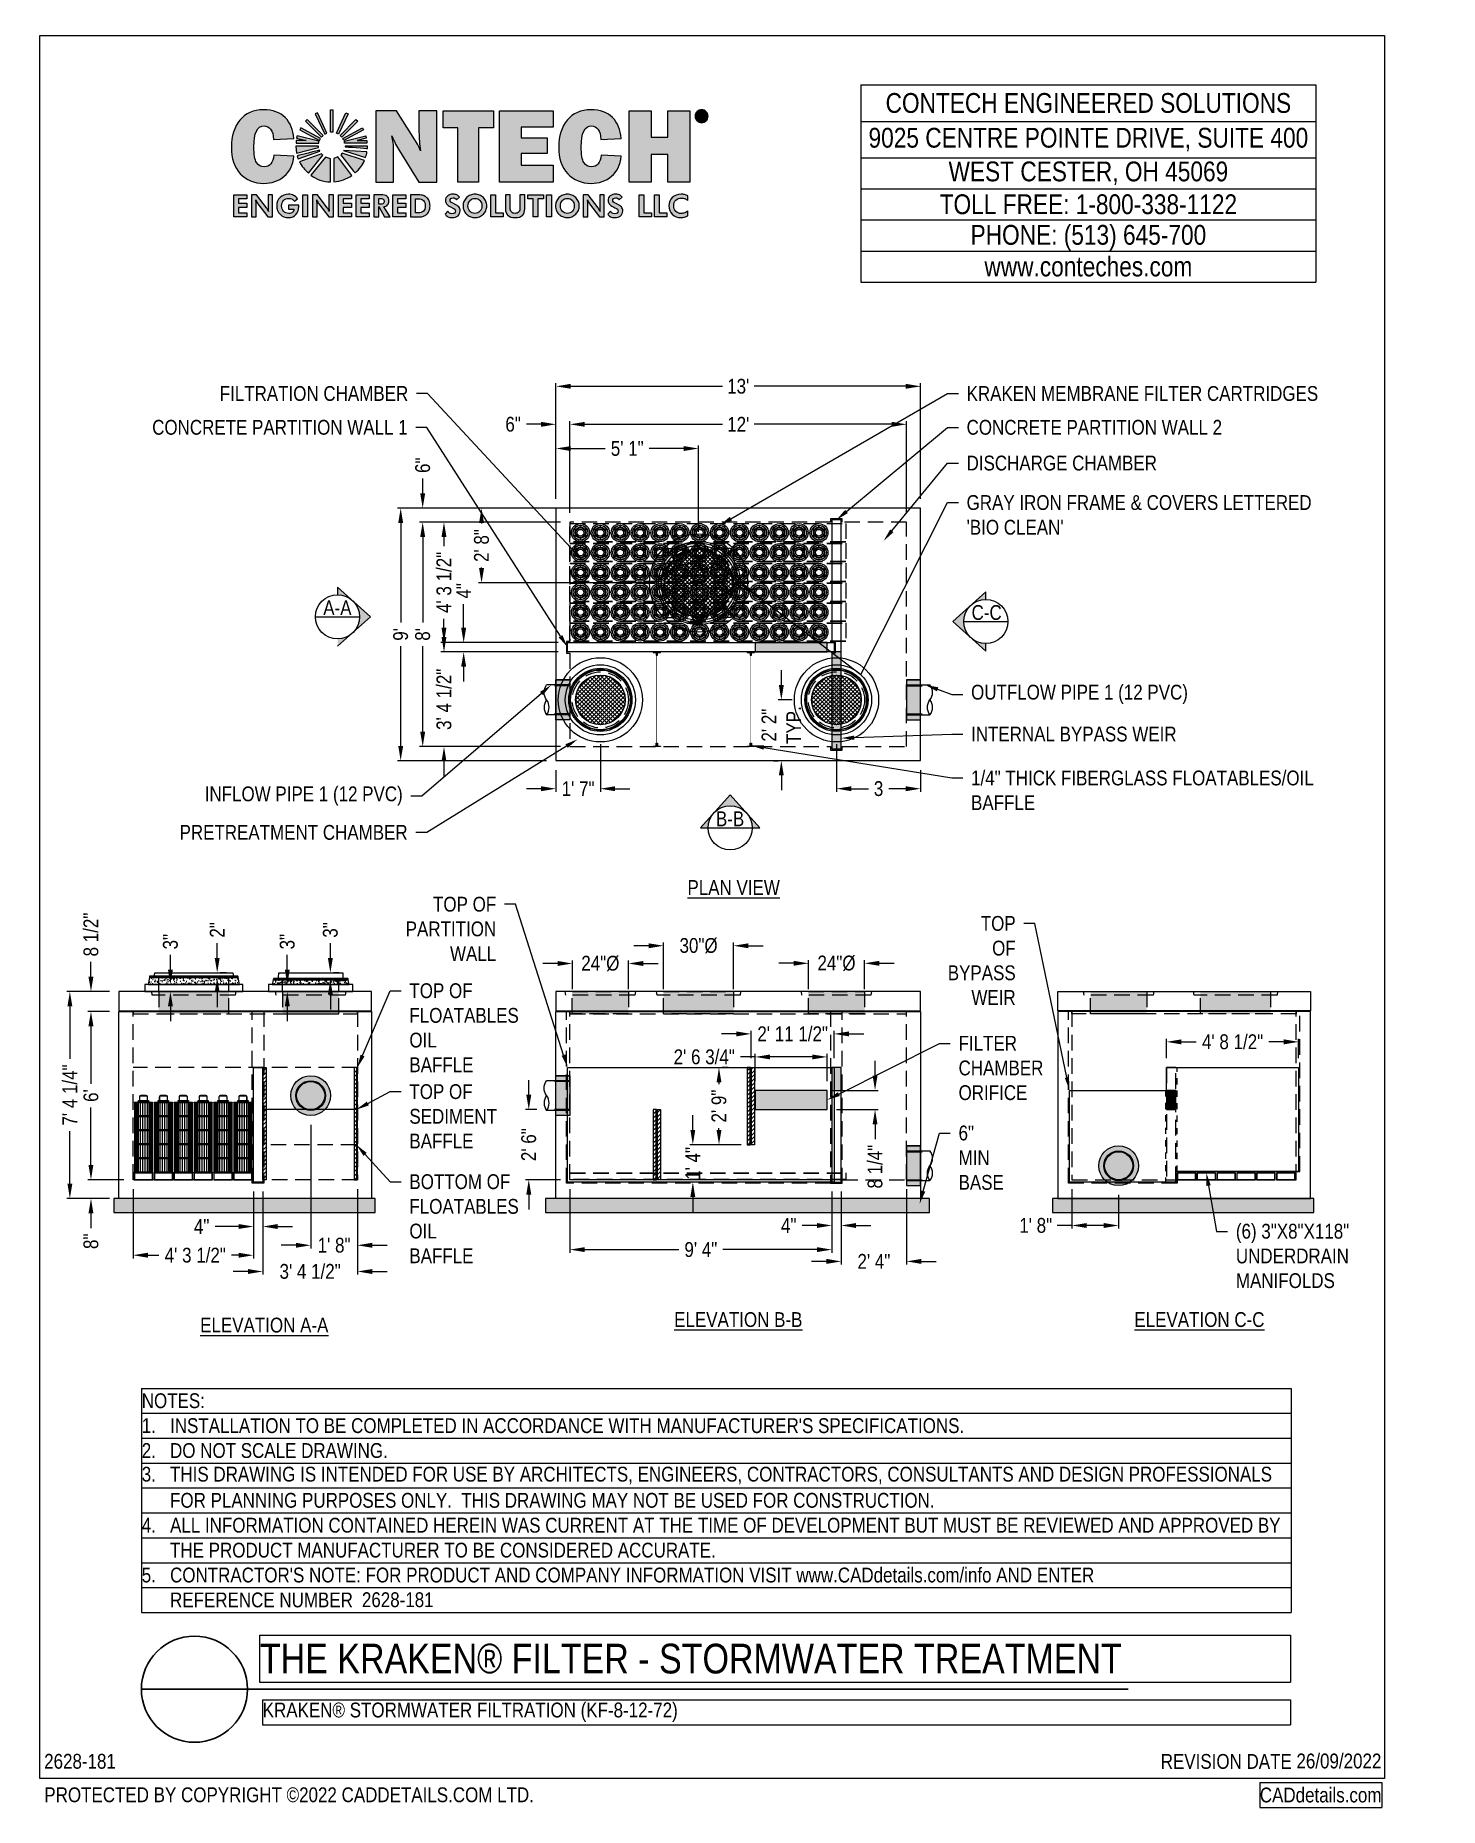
# Model space of a CAD drawing. Extents: x -1 to 225, y -5 to 280.
import ezdxf
from ezdxf import colors
from ezdxf.entities.mleader import LeaderData, LeaderLine
from ezdxf.math import Vec2, Vec3

# ---------------------------------------------------------------- set-up
doc = ezdxf.new("R2010")
doc.units = 0
doc.header["$LTSCALE"] = 10
doc.header["$MEASUREMENT"] = 0
doc.header["$PDMODE"] = 35
for name, pattern in [('DASHED2', [0.375, 0.25, -0.125]), ('HIDDEN', [0.375, 0.25, -0.125]), ('LTYPE11', [0.2, 0.1, -0.1])]:
    doc.linetypes.add(name, pattern=pattern)
doc.layers.get('0').update_dxf_attribs({"linetype": 'CONTINUOUS'})
doc.layers.get('Defpoints').update_dxf_attribs({"linetype": 'CONTINUOUS'})
for name, color, linetype in [('2628-LOGO$0$CADdetails-2-FINELIGHT', 2, 'CONTINUOUS'), ('2628-LOGO$0$CADdetails-7-VERYFINE', 7, 'CONTINUOUS'), ('2628-LOGO$0$CADdetails-9-EXTRAFINE', 9, 'CONTINUOUS'), ('2628-LOGO$0$CADdetails-FRAME', 7, 'CONTINUOUS'), ('CADdetails-9-TITLEBLOCK', 7, 'CONTINUOUS'), ('SoftPrint', 248, 'CONTINUOUS')]:
    doc.layers.add(name, color=color, linetype=linetype)
for name, color, linetype, lineweight in [('CADdetails-1-ANNO', 41, 'CONTINUOUS', 5), ('CADdetails-2-HATCH', 8, 'CONTINUOUS', 5), ('CADdetails-3-FINE', 11, 'CONTINUOUS', 5), ('CADdetails-3-HIDDEN', 11, 'HIDDEN', 5), ('CADdetails-4-LIGHT', 3, 'CONTINUOUS', 13), ('CADdetails-5-MEDIUM', 4, 'CONTINUOUS', 18), ('CADdetails-6-HEAVY', 6, 'CONTINUOUS', 30)]:
    doc.layers.add(name, color=color, linetype=linetype, lineweight=lineweight)
doc.styles.add('2628-LOGO$0$CADdetails-DIMENSIONS', font='ARIALN.TTF', dxfattribs={"height": 2.38})
doc.styles.add('2628-LOGO$0$CADdetails-NOTES', font='ARIALN.TTF', dxfattribs={"height": 2.38})
doc.styles.add('CADdetails-DETAILTITLE', font='ARIALN.TTF', dxfattribs={"height": 4.77})
doc.styles.add('CADdetails-DIMENSIONS', font='ARIALN.TTF', dxfattribs={"height": 2.38})
doc.styles.add('CADdetails-NOTES', font='ARIALN.TTF', dxfattribs={"height": 2.38})
doc.dimstyles.new('CADdetails-DIM', dxfattribs={"dimtxt": 2.38, "dimasz": 2.38, "dimexe": 0.5, "dimexo": 1.5, "dimgap": 1, "dimtad": 0, "dimzin": 0, "dimdsep": 46, "dimtxsty": 'CADdetails-DIMENSIONS', "dimcen": 1, "dimclrd": 256, "dimclre": 256, "dimclrt": 256, "dimadec": 0, "dimazin": 0, "dimtfac": 1, "dimtofl": 0, "dimtmove": 0, "dimatfit": 3, "dimfxl": 1, "dimtolj": 1, "dimtzin": 0, "dimarcsym": 0})

msp = doc.modelspace()

# ---------------------------------------------------------------- texts
at = {"layer": 'CADdetails-1-ANNO', "char_height": 2.38, "style": 'CADdetails-NOTES'}
for s, width, gutter_width, insert, attachment_point in [('A-A', 1.3852, 11.9, (45.522, 189.251), 1), ('C-C', 1.3852, 11.9, (149.687, 188.485), 1), ('B-B', 1.3852, 11.9, (108.609, 155.34), 1), ('{\\LPLAN VIEW}', 65.0706, 17.002, (111.458, 144.307), 2), ('{\\LELEVATION A-A}', 65.0706, 17.002, (36.044, 74.012), 2), ('{\\LELEVATION B-B}', 65.0706, 17.002, (112.201, 74.894), 2), ('{\\LELEVATION C-C}', 65.0706, 17.002, (186.295, 74.894), 2)]:
    msp.add_mtext_dynamic_manual_height_columns(s, width=width, gutter_width=gutter_width, heights=[0], dxfattribs=dict(at, insert=insert, attachment_point=attachment_point))

# ---------------------------------------------------------------- blocks, each defined once
blk = doc.blocks.new('*T200')
at = {"layer": 'Defpoints', "color": 8, "linetype": 'ByBlock', "lineweight": 0, "transparency": 16777216}
for p, q in [((0, 0), (73.1, 0)), ((0, 0), (0, -31.71)), ((73.1, 0), (73.1, -31.71)), ((0, -5.89), (73.1, -5.89)), ((0, -11.71), (73.1, -11.71)), ((0, -16.71), (73.1, -16.71)), ((0, -21.71), (73.1, -21.71)), ((0, -26.71), (73.1, -26.71)), ((0, -31.71), (73.1, -31.71))]:
    blk.add_line(p, q, dxfattribs=at)
at = {"layer": '2628-LOGO$0$CADdetails-2-FINELIGHT', "transparency": 16777216, "char_height": 3.18, "width": 72.9823, "style": '2628-LOGO$0$CADdetails-NOTES'}
for s, insert, attachment_point in [('CONTECH ENGINEERED SOLUTIONS', (36.55, -2.94), 5), ('9025 CENTRE POINTE DRIVE, SUITE 400 ', (36.55, -8.8), 5), ('WEST CESTER, OH 45069', (36.55, -14.21), 5), ('TOLL FREE: 1-800-338-1122', (36.55, -19.21), 5), ('PHONE: (513) 645-700', (36.55, -26.65), 8), ('www.conteches.com', (36.55, -29.21), 5)]:
    blk.add_mtext(s, dxfattribs=dict(at, insert=insert, attachment_point=attachment_point))
blk = doc.blocks.new('*T201')
at = {"layer": 'Defpoints', "color": 8, "linetype": 'ByBlock', "lineweight": 0, "transparency": 16777216}
for p, q in [((0, 0), (184.71, 0)), ((0, 0), (0, -36)), ((184.71, 0), (184.71, -36)), ((0, -4), (184.71, -4)), ((0, -8), (184.71, -8)), ((0, -12), (184.71, -12)), ((0, -16), (184.71, -16)), ((0, -20), (184.71, -20)), ((0, -24), (184.71, -24)), ((0, -28), (184.71, -28)), ((0, -32), (184.71, -32)), ((0, -36), (184.71, -36))]:
    blk.add_line(p, q, dxfattribs=at)
at = {"layer": '2628-LOGO$0$CADdetails-FRAME', "transparency": 16777216, "char_height": 2.38, "width": 184.5948, "attachment_point": 4, "style": '2628-LOGO$0$CADdetails-NOTES'}
for s, insert in [('NOTES:', (0.06, -2)), ("1.   INSTALLATION TO BE COMPLETED IN ACCORDANCE WITH MANUFACTURER'S SPECIFICATIONS.", (0.06, -6)), ('2.   DO NOT SCALE DRAWING.', (0.06, -10)), ('3.   THIS DRAWING IS INTENDED FOR USE BY ARCHITECTS, ENGINEERS, CONTRACTORS, CONSULTANTS AND DESIGN PROFESSIONALS', (0.06, -14)), ('      FOR PLANNING PURPOSES ONLY.  THIS DRAWING MAY NOT BE USED FOR CONSTRUCTION.', (0.06, -18)), ('4.   ALL INFORMATION CONTAINED HEREIN WAS CURRENT AT THE TIME OF DEVELOPMENT BUT MUST BE REVIEWED AND APPROVED BY', (0.06, -22)), ('      THE PRODUCT MANUFACTURER TO BE CONSIDERED ACCURATE.', (0.06, -26)), ("5.   CONTRACTOR'S NOTE: FOR PRODUCT AND COMPANY INFORMATION VISIT www.CADdetails.com/info AND ENTER", (0.06, -30)), ('      REFERENCE NUMBER', (0.06, -34))]:
    blk.add_mtext(s, dxfattribs=dict(at, insert=insert))
blk = doc.blocks.new('*T202')
at = {"layer": 'Defpoints', "color": 8, "linetype": 'ByBlock', "lineweight": 0, "transparency": 16777216}
for p, q in [((0, 0), (19.6, 0)), ((0, 0), (0, -4)), ((19.6, 0), (19.6, -4)), ((0, -4), (19.6, -4))]:
    blk.add_line(p, q, dxfattribs=at)
at = {"layer": '2628-LOGO$0$CADdetails-7-VERYFINE', "transparency": 16777216, "insert": (19.54, -2), "char_height": 2.38, "width": 19.4793, "attachment_point": 6, "style": '2628-LOGO$0$CADdetails-NOTES'}
blk.add_mtext('CADdetails.com', dxfattribs=at)
blk = doc.blocks.new('2628-LOGO')
at = {"layer": '2628-LOGO$0$CADdetails-9-EXTRAFINE', "true_color": 0x024385}
h = blk.add_hatch(color=156, dxfattribs=at)
h.dxf.hatch_style = 2
h.set_gradient(color1=(2, 67, 133), color2=(2, 67, 133), name='INVCYLINDER')
edge = h.paths.add_edge_path()
edge.add_spline(control_points=[(36.03, 265.49), (36.43, 265.49), (36.78, 265.32), (37.07, 264.98)], knot_values=[11, 11, 11, 11, 12, 12, 12, 12], degree=3, periodic=0)
edge.add_spline(control_points=[(37.07, 264.98), (37.36, 264.64), (37.51, 264.08), (37.51, 263.32)], knot_values=[10, 10, 10, 10, 11, 11, 11, 11], degree=3, periodic=0)
edge.add_spline(control_points=[(37.51, 263.32), (37.51, 263.32), (40.79, 263.49), (40.79, 263.49)], knot_values=[9.00001, 9.00001, 9.00001, 9.00001, 10, 10, 10, 10], degree=3, periodic=0)
edge.add_spline(control_points=[(40.79, 263.49), (40.69, 264.88), (40.23, 266), (39.41, 266.83)], knot_values=[8, 8, 8, 8, 9, 9, 9, 9], degree=3, periodic=0)
edge.add_spline(control_points=[(39.41, 266.83), (38.6, 267.67), (37.43, 268.09), (35.92, 268.09)], knot_values=[7, 7, 7, 7, 8, 8, 8, 8], degree=3, periodic=0)
edge.add_spline(control_points=[(35.92, 268.09), (34.29, 268.09), (33.03, 267.54), (32.12, 266.44)], knot_values=[6, 6, 6, 6, 7, 7, 7, 7], degree=3, periodic=0)
edge.add_spline(control_points=[(32.12, 266.44), (31.21, 265.34), (30.76, 263.89), (30.76, 262.09)], knot_values=[5, 5, 5, 5, 6, 6, 6, 6], degree=3, periodic=0)
edge.add_spline(control_points=[(30.76, 262.09), (30.76, 260.28), (31.24, 258.85), (32.19, 257.82)], knot_values=[4, 4, 4, 4, 5, 5, 5, 5], degree=3, periodic=0)
edge.add_spline(control_points=[(32.19, 257.82), (33.15, 256.79), (34.41, 256.28), (35.96, 256.28)], knot_values=[3, 3, 3, 3, 4, 4, 4, 4], degree=3, periodic=0)
edge.add_spline(control_points=[(35.96, 256.28), (37.26, 256.28), (38.35, 256.65), (39.24, 257.4)], knot_values=[2, 2, 2, 2, 3, 3, 3, 3], degree=3, periodic=0)
edge.add_spline(control_points=[(39.24, 257.4), (40.12, 258.15), (40.64, 259.23), (40.79, 260.64)], knot_values=[1, 1, 1, 1, 2, 2, 2, 2], degree=3, periodic=0)
edge.add_spline(control_points=[(40.79, 260.64), (40.79, 260.64), (37.58, 260.83), (37.58, 260.83)], knot_values=[0.00001, 0.00001, 0.00001, 0.00001, 1, 1, 1, 1], degree=3, periodic=0)
edge.add_spline(control_points=[(37.58, 260.83), (37.47, 259.57), (36.95, 258.93), (36.02, 258.93)], knot_values=[15, 15, 15, 15, 16, 16, 16, 16], degree=3, periodic=0)
edge.add_spline(control_points=[(36.02, 258.93), (35.49, 258.93), (35.09, 259.16), (34.8, 259.6)], knot_values=[14, 14, 14, 14, 15, 15, 15, 15], degree=3, periodic=0)
edge.add_spline(control_points=[(34.8, 259.6), (34.51, 260.05), (34.37, 260.9), (34.37, 262.15)], knot_values=[13, 13, 13, 13, 14, 14, 14, 14], degree=3, periodic=0)
edge.add_spline(control_points=[(34.37, 262.15), (34.37, 264.38), (34.92, 265.49), (36.03, 265.49)], knot_values=[12, 12, 12, 12, 13, 13, 13, 13], degree=3, periodic=0)
at = {"layer": '2628-LOGO$0$CADdetails-9-EXTRAFINE', "true_color": 0x387c2b}
h = blk.add_hatch(color=97, dxfattribs=at)
h.set_gradient(color1=(56, 124, 43), color2=(56, 124, 43), tint=1, name='INVCYLINDER')
h.paths.add_polyline_path([(42.78, 263.11), (41.17, 263.11), (41.17, 262.72), (44.8, 262.72), (44.8, 262.99), (41.33, 263.88), (41.24, 263.5)])
h.paths.add_polyline_path([(41.74, 264.81), (44.9, 263.11), (45.08, 263.45), (41.92, 265.15)])
h.paths.add_polyline_path([(42.69, 266.22), (45.22, 263.66), (45.49, 263.93), (42.96, 266.49)])
h.paths.add_polyline_path([(44.23, 267.41), (45.77, 264.14), (46.11, 264.3), (44.57, 267.58)])
h.paths.add_polyline_path([(50.96, 263.11), (52.52, 263.11), (52.52, 262.72), (48.94, 262.72), (48.94, 262.99), (52.36, 263.85), (52.44, 263.49)])
h.paths.add_polyline_path([(52, 264.81), (48.84, 263.11), (48.66, 263.45), (51.82, 265.15)])
h.paths.add_polyline_path([(51.05, 266.22), (48.52, 263.66), (48.25, 263.93), (50.78, 266.49)])
h.paths.add_polyline_path([(49.51, 267.41), (47.97, 264.14), (47.63, 264.3), (49.17, 267.58)])
h.paths.add_polyline_path([(47.08, 268.06), (47.08, 264.44), (46.7, 264.44), (46.7, 268.06)])
edge = h.paths.add_edge_path()
edge.add_spline(control_points=[(46.66, 256.47), (45.52, 256.48), (44.39, 256.88), (43.55, 257.55), (43.55, 257.55), (45.86, 260.44), (45.86, 260.44), (45.86, 260.44), (46.66, 260.18), (46.66, 260.18), (46.66, 260.18), (46.66, 256.47), (46.66, 256.47), (46.66, 256.47), (46.66, 256.47), (46.66, 256.47)], knot_values=[0, 0, 0, 0, 1, 1, 1, 2, 2, 2, 3, 3, 3, 4, 4, 4, 5, 5, 5, 5], degree=3, periodic=0)
edge = h.paths.add_edge_path()
edge.add_spline(control_points=[(50.12, 257.51), (49.28, 256.93), (48.31, 256.57), (47.22, 256.48), (47.22, 256.48), (47.22, 260.24), (47.22, 260.24), (47.22, 260.24), (47.86, 260.49), (47.86, 260.49), (47.86, 260.49), (50.12, 257.51), (50.12, 257.51), (50.12, 257.51), (50.12, 257.51), (50.12, 257.51)], knot_values=[0, 0, 0, 0, 1, 1, 1, 2, 2, 2, 3, 3, 3, 4, 4, 4, 5, 5, 5, 5], degree=3, periodic=0)
edge = h.paths.add_edge_path()
edge.add_spline(control_points=[(45.45, 260.74), (45.45, 260.74), (43.14, 257.87), (43.14, 257.87), (42.57, 258.37), (42.04, 259.06), (41.7, 259.7), (41.7, 259.7), (45.22, 260.97), (45.22, 260.97), (45.22, 260.97), (45.45, 260.74), (45.45, 260.74), (45.45, 260.74), (45.45, 260.74), (45.45, 260.74)], knot_values=[0, 0, 0, 0, 1, 1, 1, 2, 2, 2, 3, 3, 3, 4, 4, 4, 5, 5, 5, 5], degree=3, periodic=0)
edge = h.paths.add_edge_path()
edge.add_spline(control_points=[(52.13, 259.93), (51.87, 259.2), (51.32, 258.5), (50.63, 257.93), (49.83, 258.81), (49.1, 259.87), (48.35, 260.82), (48.35, 260.82), (48.54, 261.07), (48.54, 261.07), (48.54, 261.07), (52.13, 259.93), (52.13, 259.93), (52.13, 259.93), (52.13, 259.93), (52.13, 259.93)], knot_values=[0, 0, 0, 0, 1, 1, 1, 2, 2, 2, 3, 3, 3, 4, 4, 4, 5, 5, 5, 5], degree=3, periodic=0)
edge = h.paths.add_edge_path()
edge.add_spline(control_points=[(44.96, 261.4), (44.96, 261.4), (41.49, 260.17), (41.49, 260.17), (41.42, 260.29), (41.38, 260.48), (41.35, 260.66), (41.34, 260.66), (44.9, 261.56), (44.9, 261.56), (44.9, 261.56), (44.96, 261.4), (44.96, 261.4), (44.96, 261.4), (44.96, 261.4), (44.96, 261.4)], knot_values=[0, 0, 0, 0, 1, 1, 1, 2, 2, 2, 3, 3, 3, 4, 4, 4, 5, 5, 5, 5], degree=3, periodic=0)
edge = h.paths.add_edge_path()
edge.add_spline(control_points=[(52.54, 261.28), (52.51, 261), (52.4, 260.68), (52.33, 260.4), (52.33, 260.4), (48.77, 261.54), (48.77, 261.54), (48.77, 261.54), (52.54, 261.28), (52.54, 261.28), (52.54, 261.28), (52.54, 261.28), (52.54, 261.28)], knot_values=[0, 0, 0, 0, 1, 1, 1, 2, 2, 2, 3, 3, 3, 4, 4, 4, 4], degree=3, periodic=0)
edge = h.paths.add_edge_path()
edge.add_spline(control_points=[(44.73, 262.21), (44.74, 262.21), (44.76, 262.06), (44.76, 262), (44.76, 262), (41.21, 261.11), (41.21, 261.11), (41.21, 261.11), (41.11, 262.21), (41.11, 262.21), (41.12, 262.21), (44.73, 262.21), (44.73, 262.21), (44.73, 262.21), (44.73, 262.21), (44.73, 262.21)], knot_values=[0, 0, 0, 0, 1, 1, 1, 2, 2, 2, 3, 3, 3, 4, 4, 4, 5, 5, 5, 5], degree=3, periodic=0)
edge = h.paths.add_edge_path()
edge.add_spline(control_points=[(52.61, 261.84), (52.61, 261.84), (49.04, 262.11), (49.04, 262.13), (49.04, 262.13), (49.03, 262.21), (49.03, 262.21), (49.03, 262.21), (52.62, 262.21), (52.62, 262.21), (52.62, 262.21), (52.61, 261.84), (52.61, 261.84), (52.61, 261.84), (52.61, 261.84), (52.61, 261.84)], knot_values=[0, 0, 0, 0, 1, 1, 1, 2, 2, 2, 3, 3, 3, 4, 4, 4, 5, 5, 5, 5], degree=3, periodic=0)
at = {"layer": '2628-LOGO$0$CADdetails-9-EXTRAFINE', "true_color": 0x024385}
h = blk.add_hatch(color=156, dxfattribs=at)
h.dxf.hatch_style = 2
h.set_gradient(color1=(2, 67, 133), color2=(2, 67, 133), name='INVCYLINDER')
edge = h.paths.add_edge_path()
edge.add_spline(control_points=[(53.96, 256.42), (53.96, 256.42), (53.96, 256.42), (53.96, 267.88), (53.96, 267.88), (53.96, 267.88), (57.29, 267.88), (57.29, 267.88), (57.29, 267.88), (59.96, 263.68), (59.96, 263.68), (60.49, 262.85), (60.89, 262.12), (61.17, 261.48), (60.99, 262.46), (60.9, 263.47), (60.9, 264.49), (60.9, 264.49), (60.9, 267.88), (60.9, 267.88), (60.9, 267.88), (63.76, 267.88), (63.76, 267.88), (63.76, 267.88), (63.76, 256.42), (63.76, 256.42), (63.76, 256.42), (60.9, 256.42), (60.9, 256.42), (60.9, 256.42), (57.76, 261.48), (57.76, 261.48), (57.36, 262.13), (56.95, 262.92), (56.54, 263.85), (56.72, 263.11), (56.82, 262.49), (56.82, 261.97), (56.82, 261.97), (56.82, 256.42), (56.82, 256.42), (56.82, 256.42), (53.96, 256.42), (53.96, 256.42), (53.96, 256.42)], knot_values=[0, 0, 0, 0, 0.5, 0.5, 1, 1, 1, 2, 2, 2, 3, 3, 3, 4, 4, 4, 5, 5, 5, 6, 6, 6, 7, 7, 7, 8, 8, 8, 9, 9, 9, 10, 10, 10, 11, 11, 11, 12, 12, 12, 13, 13, 13, 14, 14, 14, 14], degree=3, periodic=0)
h = blk.add_hatch(color=156, dxfattribs=at)
h.dxf.hatch_style = 2
h.set_gradient(color1=(2, 67, 133), color2=(2, 67, 133), name='INVCYLINDER')
h.paths.add_polyline_path([(70.47, 265.14), (70.47, 256.42), (67.14, 256.42), (67.14, 265.14), (64.76, 265.14), (64.76, 267.88), (72.85, 267.88), (72.85, 265.14)])
h = blk.add_hatch(color=156, dxfattribs=at)
h.dxf.hatch_style = 2
h.set_gradient(color1=(2, 67, 133), color2=(2, 67, 133), name='INVCYLINDER')
h.paths.add_polyline_path([(82.47, 259.16), (82.47, 256.42), (73.85, 256.42), (73.85, 267.88), (82.47, 267.88), (82.47, 265.24), (77.3, 265.24), (77.3, 263.57), (81.48, 263.57), (81.48, 261.03), (77.3, 261.03), (77.3, 259.16)])
h = blk.add_hatch(color=156, dxfattribs=at)
h.dxf.hatch_style = 2
h.set_gradient(color1=(2, 67, 133), color2=(2, 67, 133), name='INVCYLINDER')
edge = h.paths.add_edge_path()
edge.add_spline(control_points=[(88.63, 265.46), (89.02, 265.46), (89.37, 265.28), (89.66, 264.94)], knot_values=[11, 11, 11, 11, 12, 12, 12, 12], degree=3, periodic=0)
edge.add_spline(control_points=[(89.66, 264.94), (89.96, 264.6), (90.11, 264.05), (90.11, 263.28)], knot_values=[10, 10, 10, 10, 11, 11, 11, 11], degree=3, periodic=0)
edge.add_spline(control_points=[(90.11, 263.28), (90.11, 263.28), (93.39, 263.46), (93.39, 263.46)], knot_values=[9.00001, 9.00001, 9.00001, 9.00001, 10, 10, 10, 10], degree=3, periodic=0)
edge.add_spline(control_points=[(93.39, 263.46), (93.28, 264.85), (92.82, 265.96), (92.01, 266.8)], knot_values=[8, 8, 8, 8, 9, 9, 9, 9], degree=3, periodic=0)
edge.add_spline(control_points=[(92.01, 266.8), (91.19, 267.64), (90.03, 268.06), (88.51, 268.06)], knot_values=[7, 7, 7, 7, 8, 8, 8, 8], degree=3, periodic=0)
edge.add_spline(control_points=[(88.51, 268.06), (86.89, 268.06), (85.62, 267.51), (84.71, 266.4)], knot_values=[6, 6, 6, 6, 7, 7, 7, 7], degree=3, periodic=0)
edge.add_spline(control_points=[(84.71, 266.4), (83.81, 265.3), (83.35, 263.85), (83.35, 262.05)], knot_values=[5, 5, 5, 5, 6, 6, 6, 6], degree=3, periodic=0)
edge.add_spline(control_points=[(83.35, 262.05), (83.35, 260.24), (83.83, 258.82), (84.79, 257.79)], knot_values=[4, 4, 4, 4, 5, 5, 5, 5], degree=3, periodic=0)
edge.add_spline(control_points=[(84.79, 257.79), (85.75, 256.76), (87, 256.24), (88.56, 256.24)], knot_values=[3, 3, 3, 3, 4, 4, 4, 4], degree=3, periodic=0)
edge.add_spline(control_points=[(88.56, 256.24), (89.85, 256.24), (90.94, 256.62), (91.83, 257.37)], knot_values=[2, 2, 2, 2, 3, 3, 3, 3], degree=3, periodic=0)
edge.add_spline(control_points=[(91.83, 257.37), (92.72, 258.12), (93.24, 259.2), (93.39, 260.6)], knot_values=[1, 1, 1, 1, 2, 2, 2, 2], degree=3, periodic=0)
edge.add_spline(control_points=[(93.39, 260.6), (93.39, 260.6), (90.17, 260.79), (90.17, 260.79)], knot_values=[0.00001, 0.00001, 0.00001, 0.00001, 1, 1, 1, 1], degree=3, periodic=0)
edge.add_spline(control_points=[(90.17, 260.79), (90.06, 259.53), (89.54, 258.9), (88.61, 258.9)], knot_values=[15, 15, 15, 15, 16, 16, 16, 16], degree=3, periodic=0)
edge.add_spline(control_points=[(88.61, 258.9), (88.09, 258.9), (87.69, 259.12), (87.4, 259.57)], knot_values=[14, 14, 14, 14, 15, 15, 15, 15], degree=3, periodic=0)
edge.add_spline(control_points=[(87.4, 259.57), (87.11, 260.02), (86.96, 260.86), (86.96, 262.11)], knot_values=[13, 13, 13, 13, 14, 14, 14, 14], degree=3, periodic=0)
edge.add_spline(control_points=[(86.96, 262.11), (86.96, 264.34), (87.52, 265.46), (88.63, 265.46)], knot_values=[12, 12, 12, 12, 13, 13, 13, 13], degree=3, periodic=0)
h = blk.add_hatch(color=156, dxfattribs=at)
h.dxf.hatch_style = 2
h.set_gradient(color1=(2, 67, 133), color2=(2, 67, 133), name='INVCYLINDER')
h.paths.add_polyline_path([(104.4, 267.88), (104.4, 256.42), (100.88, 256.42), (100.88, 260.88), (98.19, 260.88), (98.19, 256.42), (94.67, 256.42), (94.67, 267.88), (98.19, 267.88), (98.19, 263.67), (100.88, 263.67), (100.88, 267.88)])
h = blk.add_hatch(color=156, dxfattribs=at)
h.dxf.hatch_style = 2
h.set_gradient(color1=(2, 67, 133), color2=(2, 67, 133), name='INVCYLINDER')
edge = h.paths.add_edge_path()
edge.add_spline(control_points=[(106.31, 268.06), (106.46, 268.06), (106.59, 268.03), (106.72, 267.98), (106.85, 267.93), (106.96, 267.85), (107.06, 267.75), (107.15, 267.65), (107.23, 267.54), (107.28, 267.42), (107.33, 267.29), (107.35, 267.16), (107.35, 267.02), (107.35, 266.88), (107.33, 266.74), (107.28, 266.62), (107.23, 266.49), (107.15, 266.38), (107.05, 266.28), (106.95, 266.18), (106.84, 266.11), (106.71, 266.06), (106.58, 266), (106.45, 265.98), (106.31, 265.98), (106.18, 265.98), (106.04, 266), (105.91, 266.06), (105.79, 266.11), (105.68, 266.19), (105.57, 266.29), (105.48, 266.39), (105.4, 266.5), (105.35, 266.63), (105.3, 266.75), (105.27, 266.88), (105.27, 267.02), (105.27, 267.16), (105.3, 267.29), (105.35, 267.42), (105.41, 267.55), (105.49, 267.66), (105.59, 267.76), (105.69, 267.86), (105.79, 267.93), (105.92, 267.98), (106.04, 268.03), (106.17, 268.06), (106.31, 268.06)], knot_values=[0, 0, 0, 0, 1, 1, 1, 2, 2, 2, 3, 3, 3, 4, 4, 4, 5, 5, 5, 6, 6, 6, 7, 7, 7, 8, 8, 8, 9, 9, 9, 10, 10, 10, 11, 11, 11, 12, 12, 12, 13, 13, 13, 14, 14, 14, 15, 15, 15, 16, 16, 16, 16], degree=3, periodic=0)
edge = h.paths.add_edge_path(flags=16)
edge.add_spline(control_points=[(106.31, 267.9), (106.19, 267.9), (106.08, 267.88), (105.98, 267.84), (105.87, 267.8), (105.78, 267.73), (105.7, 267.65), (105.61, 267.56), (105.54, 267.46), (105.5, 267.36), (105.45, 267.25), (105.43, 267.13), (105.43, 267.02), (105.43, 266.9), (105.45, 266.79), (105.5, 266.68), (105.54, 266.58), (105.6, 266.48), (105.69, 266.4), (105.77, 266.31), (105.87, 266.25), (105.97, 266.2), (106.08, 266.16), (106.19, 266.13), (106.3, 266.13), (106.42, 266.13), (106.54, 266.16), (106.65, 266.2), (106.76, 266.24), (106.85, 266.31), (106.94, 266.39), (107.02, 266.47), (107.09, 266.57), (107.13, 266.67), (107.18, 266.78), (107.2, 266.89), (107.2, 267), (107.2, 267.13), (107.18, 267.24), (107.14, 267.35), (107.09, 267.46), (107.03, 267.55), (106.95, 267.64), (106.86, 267.72), (106.76, 267.79), (106.66, 267.84), (106.55, 267.88), (106.44, 267.9), (106.31, 267.9)], knot_values=[0, 0, 0, 0, 1, 1, 1, 2, 2, 2, 3, 3, 3, 4, 4, 4, 5, 5, 5, 6, 6, 6, 7, 7, 7, 8, 8, 8, 9, 9, 9, 10, 10, 10, 11, 11, 11, 12, 12, 12, 13, 13, 13, 14, 14, 14, 15, 15, 15, 16, 16, 16, 16], degree=3, periodic=0)
h = blk.add_hatch(color=156, dxfattribs=at)
h.dxf.hatch_style = 2
h.set_gradient(color1=(2, 67, 133), color2=(2, 67, 133), name='INVCYLINDER')
edge = h.paths.add_edge_path()
edge.add_spline(control_points=[(105.89, 267.62), (105.89, 267.62), (106.34, 267.62), (106.34, 267.62), (106.5, 267.62), (106.62, 267.59), (106.71, 267.54), (106.79, 267.49), (106.83, 267.41), (106.83, 267.3), (106.83, 267.22), (106.81, 267.15), (106.77, 267.09), (106.72, 267.04), (106.66, 267), (106.57, 266.98), (106.57, 266.98), (106.83, 266.46), (106.83, 266.46), (106.83, 266.46), (106.55, 266.46), (106.55, 266.46), (106.55, 266.46), (106.32, 266.94), (106.32, 266.94), (106.32, 266.94), (106.14, 266.94), (106.14, 266.94), (106.14, 266.94), (106.14, 266.46), (106.14, 266.46), (106.14, 266.46), (105.89, 266.46), (105.89, 266.46), (105.89, 266.46), (105.89, 267.62), (105.89, 267.62)], knot_values=[0, 0, 0, 0, 1, 1, 1, 2, 2, 2, 3, 3, 3, 4, 4, 4, 5, 5, 5, 6, 6, 6, 7, 7, 7, 8, 8, 8, 9, 9, 9, 10, 10, 10, 11, 11, 11, 12, 12, 12, 12], degree=3, periodic=0)
edge = h.paths.add_edge_path(flags=16)
edge.add_spline(control_points=[(106.14, 267.46), (106.14, 267.46), (106.14, 267.1), (106.14, 267.1), (106.14, 267.1), (106.31, 267.1), (106.31, 267.1), (106.4, 267.1), (106.47, 267.11), (106.51, 267.14), (106.55, 267.17), (106.58, 267.21), (106.58, 267.28), (106.58, 267.34), (106.55, 267.39), (106.51, 267.42), (106.46, 267.45), (106.39, 267.46), (106.29, 267.46), (106.29, 267.46), (106.14, 267.46), (106.14, 267.46)], knot_values=[0, 0, 0, 0, 1, 1, 1, 2, 2, 2, 3, 3, 3, 4, 4, 4, 5, 5, 5, 6, 6, 6, 7, 7, 7, 7], degree=3, periodic=0)
h = blk.add_hatch(color=156, dxfattribs=at)
h.dxf.hatch_style = 2
h.set_gradient(color1=(2, 67, 133), color2=(2, 67, 133), name='INVCYLINDER')
h.paths.add_polyline_path([(31.16, 250.84), (31.16, 254.41), (33.26, 254.41), (33.26, 253.77), (31.92, 253.77), (31.92, 253.03), (33.26, 253.03), (33.26, 252.38), (31.92, 252.38), (31.92, 251.49), (33.26, 251.49), (33.26, 250.84)])
h = blk.add_hatch(color=156, dxfattribs=at)
h.dxf.hatch_style = 2
h.set_gradient(color1=(2, 67, 133), color2=(2, 67, 133), name='INVCYLINDER')
edge = h.paths.add_edge_path()
edge.add_spline(control_points=[(37.39, 250.84), (37.39, 250.84), (37.39, 250.84), (36.64, 250.84), (36.64, 250.84), (36.64, 250.84), (35.01, 252.96), (35.01, 252.96), (34.97, 253.02), (34.92, 253.1), (34.86, 253.2), (34.81, 253.31), (34.75, 253.44), (34.69, 253.59), (34.71, 253.48), (34.72, 253.38), (34.73, 253.28), (34.74, 253.17), (34.74, 253.04), (34.74, 252.88), (34.74, 252.88), (34.74, 250.84), (34.74, 250.84), (34.74, 250.84), (34.01, 250.84), (34.01, 250.84), (34.01, 250.84), (34.01, 254.41), (34.01, 254.41), (34.01, 254.41), (34.81, 254.41), (34.81, 254.41), (34.81, 254.41), (36.39, 252.33), (36.39, 252.33), (36.43, 252.27), (36.48, 252.19), (36.54, 252.08), (36.59, 251.98), (36.65, 251.85), (36.71, 251.71), (36.69, 251.81), (36.68, 251.92), (36.67, 252.02), (36.66, 252.13), (36.66, 252.26), (36.66, 252.41), (36.66, 252.41), (36.66, 254.41), (36.66, 254.41), (36.66, 254.41), (37.39, 254.41), (37.39, 254.41), (37.39, 254.41), (37.39, 250.84), (37.39, 250.84), (37.39, 250.84)], knot_values=[0, 0, 0, 0, 0.5, 0.5, 1, 1, 1, 2, 2, 2, 3, 3, 3, 4, 4, 4, 5, 5, 5, 6, 6, 6, 7, 7, 7, 8, 8, 8, 9, 9, 9, 10, 10, 10, 11, 11, 11, 12, 12, 12, 13, 13, 13, 14, 14, 14, 15, 15, 15, 16, 16, 16, 17, 17, 17, 18, 18, 18, 18], degree=3, periodic=0)
h = blk.add_hatch(color=156, dxfattribs=at)
h.dxf.hatch_style = 2
h.set_gradient(color1=(2, 67, 133), color2=(2, 67, 133), name='INVCYLINDER')
edge = h.paths.add_edge_path(flags=17)
edge.add_spline(control_points=[(40.82, 252.05), (40.82, 252.05), (40.82, 252.05), (40.82, 252.05)], knot_values=[20, 20, 20, 20, 20.00003, 20.00003, 20.00003, 20.00003], degree=3, periodic=0)
edge = h.paths.add_edge_path(flags=16)
edge.add_spline(control_points=[(41.4, 253.76), (41.4, 253.76), (41.4, 253.76), (41.4, 253.76)], knot_values=[11, 11, 11, 11, 11.00001, 11.00001, 11.00001, 11.00001], degree=3, periodic=0)
edge = h.paths.add_edge_path(flags=16)
edge.add_spline(control_points=[(39.96, 252.72), (39.96, 252.72), (39.96, 252.72), (39.96, 252.72), (39.96, 252.72), (39.96, 252.72), (39.96, 252.72)], knot_values=[0, 0, 0, 0, 0.00001, 0.00001, 0.00001, 0.00004, 0.00004, 0.00004, 0.00004], degree=3, periodic=0)
edge = h.paths.add_edge_path(flags=16)
edge.add_spline(control_points=[(40.82, 252.05), (40.82, 252.05), (40.82, 252.05), (40.82, 252.05)], knot_values=[20, 20, 20, 20, 20.00003, 20.00003, 20.00003, 20.00003], degree=3, periodic=0)
edge = h.paths.add_edge_path(flags=17)
edge.add_spline(control_points=[(41.4, 253.76), (41.4, 253.76), (41.4, 253.76), (41.4, 253.76)], knot_values=[11, 11, 11, 11, 11.00001, 11.00001, 11.00001, 11.00001], degree=3, periodic=0)
edge = h.paths.add_edge_path(flags=16)
edge.add_spline(control_points=[(39.96, 252.72), (39.96, 252.72), (39.96, 252.72), (39.96, 252.72), (39.96, 252.72), (39.96, 252.72), (39.96, 252.72)], knot_values=[0, 0, 0, 0, 0.00001, 0.00001, 0.00001, 0.00004, 0.00004, 0.00004, 0.00004], degree=3, periodic=0)
edge = h.paths.add_edge_path()
edge.add_spline(control_points=[(39.96, 252.72), (39.96, 252.72), (41.59, 252.72), (41.59, 252.72), (41.59, 252.7), (41.59, 252.68), (41.59, 252.65), (41.59, 252.63), (41.59, 252.59), (41.59, 252.54), (41.59, 252.01), (41.44, 251.57), (41.14, 251.24), (40.83, 250.91), (40.43, 250.74), (39.95, 250.74), (39.39, 250.74), (38.94, 250.92), (38.58, 251.27), (38.22, 251.63), (38.04, 252.08), (38.04, 252.62), (38.04, 253.16), (38.22, 253.61), (38.58, 253.96), (38.94, 254.32), (39.4, 254.49), (39.95, 254.49), (40.24, 254.49), (40.51, 254.43), (40.75, 254.31), (40.99, 254.19), (41.21, 254), (41.4, 253.76), (41.4, 253.76), (40.88, 253.38), (40.88, 253.38), (40.76, 253.54), (40.62, 253.66), (40.48, 253.73), (40.34, 253.8), (40.17, 253.83), (39.99, 253.83), (39.64, 253.83), (39.35, 253.72), (39.14, 253.5), (38.93, 253.28), (38.82, 252.99), (38.82, 252.62), (38.82, 252.26), (38.93, 251.97), (39.14, 251.75), (39.35, 251.52), (39.63, 251.41), (39.97, 251.41), (40.22, 251.41), (40.43, 251.47), (40.58, 251.59), (40.74, 251.71), (40.82, 251.86), (40.82, 252.05), (40.82, 252.05), (40.82, 252.09), (40.82, 252.09), (40.82, 252.09), (39.96, 252.09), (39.96, 252.09), (39.96, 252.09), (39.96, 252.72), (39.96, 252.72)], knot_values=[0, 0, 0, 0, 1, 1, 1, 2, 2, 2, 3, 3, 3, 4, 4, 4, 5, 5, 5, 6, 6, 6, 7, 7, 7, 8, 8, 8, 9, 9, 9, 10, 10, 10, 11, 11, 11, 12, 12, 12, 13, 13, 13, 14, 14, 14, 15, 15, 15, 16, 16, 16, 17, 17, 17, 18, 18, 18, 19, 19, 19, 20, 20, 20, 21, 21, 21, 22, 22, 22, 23, 23, 23, 23], degree=3, periodic=0)
edge = h.paths.add_edge_path(flags=17)
edge.add_spline(control_points=[(41.59, 252.61), (41.59, 252.59), (41.59, 252.57), (41.59, 252.54)], knot_values=[2.5, 2.5, 2.5, 2.5, 3, 3, 3, 3], degree=3, periodic=0)
edge.add_spline(control_points=[(41.59, 252.54), (41.59, 252.59), (41.59, 252.63), (41.59, 252.65)], knot_values=[2, 2, 2, 2, 3, 3, 3, 3], degree=3, periodic=0)
edge.add_spline(control_points=[(41.59, 252.65), (41.59, 252.64), (41.59, 252.63), (41.59, 252.61)], knot_values=[2, 2, 2, 2, 2.5, 2.5, 2.5, 2.5], degree=3, periodic=0)
edge = h.paths.add_edge_path(flags=17)
edge.add_spline(control_points=[(41.59, 252.69), (41.59, 252.7), (41.59, 252.71), (41.59, 252.72), (41.59, 252.72), (41.59, 252.72), (41.59, 252.72)], knot_values=[0.998044, 0.998044, 0.998044, 0.998044, 1.498044, 1.498044, 1.498044, 1.5, 1.5, 1.5, 1.5], degree=3, periodic=0)
edge.add_spline(control_points=[(41.59, 252.72), (41.59, 252.7), (41.59, 252.68), (41.59, 252.65)], knot_values=[1, 1, 1, 1, 2, 2, 2, 2], degree=3, periodic=0)
edge.add_spline(control_points=[(41.59, 252.69), (41.59, 252.68), (41.59, 252.67), (41.59, 252.65)], knot_values=[1.5, 1.5, 1.5, 1.5, 2, 2, 2, 2], degree=3, periodic=0)
edge = h.paths.add_edge_path(flags=17)
edge.add_spline(control_points=[(39.96, 252.72), (39.96, 252.72), (41.59, 252.72), (41.59, 252.72)], knot_values=[0.00001, 0.00001, 0.00001, 0.00001, 1, 1, 1, 1], degree=3, periodic=0)
edge.add_spline(control_points=[(39.96, 252.72), (39.96, 252.72), (40.17, 252.72), (40.43, 252.72)], knot_values=[0.00001, 0.00001, 0.00001, 0.00001, 0.356658, 0.356658, 0.356658, 0.356658], degree=3, periodic=0)
edge.add_spline(control_points=[(40.43, 252.72), (40.59, 252.72), (40.76, 252.72), (40.93, 252.72)], knot_values=[0.356658, 0.356658, 0.356658, 0.356658, 0.564538, 0.564538, 0.564538, 0.564538], degree=3, periodic=0)
edge.add_spline(control_points=[(40.93, 252.72), (41.08, 252.72), (41.22, 252.72), (41.33, 252.72)], knot_values=[0.564538, 0.564538, 0.564538, 0.564538, 0.750003, 0.750003, 0.750003, 0.750003], degree=3, periodic=0)
edge.add_spline(control_points=[(41.33, 252.72), (41.41, 252.72), (41.47, 252.72), (41.52, 252.72)], knot_values=[0.750003, 0.750003, 0.750003, 0.750003, 0.875001, 0.875001, 0.875001, 0.875001], degree=3, periodic=0)
edge.add_spline(control_points=[(41.52, 252.72), (41.54, 252.72), (41.56, 252.72), (41.57, 252.72)], knot_values=[0.875001, 0.875001, 0.875001, 0.875001, 0.937501, 0.937501, 0.937501, 0.937501], degree=3, periodic=0)
edge.add_spline(control_points=[(41.57, 252.72), (41.58, 252.72), (41.58, 252.72), (41.58, 252.72)], knot_values=[0.937501, 0.937501, 0.937501, 0.937501, 0.96875, 0.96875, 0.96875, 0.96875], degree=3, periodic=0)
edge.add_spline(control_points=[(41.58, 252.72), (41.58, 252.72), (41.59, 252.72), (41.59, 252.72)], knot_values=[0.96875, 0.96875, 0.96875, 0.96875, 0.984375, 0.984375, 0.984375, 0.984375], degree=3, periodic=0)
edge.add_spline(control_points=[(41.59, 252.72), (41.59, 252.72), (41.59, 252.72), (41.59, 252.72)], knot_values=[0.984375, 0.984375, 0.984375, 0.984375, 0.992188, 0.992188, 0.992188, 0.992188], degree=3, periodic=0)
edge.add_spline(control_points=[(41.59, 252.72), (41.59, 252.72), (41.59, 252.72), (41.59, 252.72)], knot_values=[0.992188, 0.992188, 0.992188, 0.992188, 0.998044, 0.998044, 0.998044, 0.998044], degree=3, periodic=0)
edge = h.paths.add_edge_path(flags=17)
edge.add_spline(control_points=[(40.24, 251.44), (40.18, 251.43), (40.13, 251.42), (40.07, 251.42)], knot_values=[18.125, 18.125, 18.125, 18.125, 18.375, 18.375, 18.375, 18.375], degree=3, periodic=0)
edge.add_spline(control_points=[(40.07, 251.42), (40.04, 251.41), (40, 251.41), (39.97, 251.41)], knot_values=[18, 18, 18, 18, 18.125, 18.125, 18.125, 18.125], degree=3, periodic=0)
edge.add_spline(control_points=[(39.97, 251.41), (40.22, 251.41), (40.43, 251.47), (40.58, 251.59)], knot_values=[18, 18, 18, 18, 19, 19, 19, 19], degree=3, periodic=0)
edge.add_spline(control_points=[(40.58, 251.59), (40.56, 251.58), (40.54, 251.56), (40.52, 251.55)], knot_values=[18.875, 18.875, 18.875, 18.875, 19, 19, 19, 19], degree=3, periodic=0)
edge.add_spline(control_points=[(40.52, 251.55), (40.5, 251.54), (40.48, 251.52), (40.46, 251.51)], knot_values=[18.75, 18.75, 18.75, 18.75, 18.875, 18.875, 18.875, 18.875], degree=3, periodic=0)
edge.add_spline(control_points=[(40.46, 251.51), (40.44, 251.5), (40.41, 251.49), (40.39, 251.48)], knot_values=[18.625, 18.625, 18.625, 18.625, 18.75, 18.75, 18.75, 18.75], degree=3, periodic=0)
edge.add_spline(control_points=[(40.39, 251.48), (40.34, 251.46), (40.29, 251.45), (40.24, 251.44)], knot_values=[18.375, 18.375, 18.375, 18.375, 18.625, 18.625, 18.625, 18.625], degree=3, periodic=0)
edge = h.paths.add_edge_path(flags=16)
edge.add_spline(control_points=[(38.92, 252.08), (38.94, 252.04), (38.96, 252.01), (38.97, 251.98)], knot_values=[16.5625, 16.5625, 16.5625, 16.5625, 16.6875, 16.6875, 16.6875, 16.6875], degree=3, periodic=0)
edge.add_spline(control_points=[(38.97, 251.98), (38.99, 251.94), (39.01, 251.91), (39.03, 251.88)], knot_values=[16.6875, 16.6875, 16.6875, 16.6875, 16.8125, 16.8125, 16.8125, 16.8125], degree=3, periodic=0)
edge.add_spline(control_points=[(39.03, 251.88), (39.04, 251.86), (39.06, 251.85), (39.07, 251.83)], knot_values=[16.8125, 16.8125, 16.8125, 16.8125, 16.875, 16.875, 16.875, 16.875], degree=3, periodic=0)
edge.add_spline(control_points=[(39.07, 251.83), (39.08, 251.82), (39.09, 251.8), (39.1, 251.79)], knot_values=[16.875, 16.875, 16.875, 16.875, 16.9375, 16.9375, 16.9375, 16.9375], degree=3, periodic=0)
edge.add_spline(control_points=[(39.1, 251.79), (39.12, 251.77), (39.13, 251.76), (39.14, 251.75)], knot_values=[16.9375, 16.9375, 16.9375, 16.9375, 17, 17, 17, 17], degree=3, periodic=0)
edge.add_spline(control_points=[(39.14, 251.75), (38.93, 251.97), (38.82, 252.26), (38.82, 252.62)], knot_values=[16, 16, 16, 16, 17, 17, 17, 17], degree=3, periodic=0)
edge.add_spline(control_points=[(38.82, 252.62), (38.82, 252.58), (38.83, 252.53), (38.83, 252.49)], knot_values=[16, 16, 16, 16, 16.125, 16.125, 16.125, 16.125], degree=3, periodic=0)
edge.add_spline(control_points=[(38.83, 252.49), (38.84, 252.4), (38.85, 252.32), (38.87, 252.24)], knot_values=[16.125, 16.125, 16.125, 16.125, 16.375, 16.375, 16.375, 16.375], degree=3, periodic=0)
edge.add_spline(control_points=[(38.87, 252.24), (38.88, 252.19), (38.9, 252.13), (38.92, 252.08)], knot_values=[16.375, 16.375, 16.375, 16.375, 16.5625, 16.5625, 16.5625, 16.5625], degree=3, periodic=0)
edge = h.paths.add_edge_path(flags=17)
edge.add_spline(control_points=[(39.62, 251.46), (39.63, 251.46), (39.65, 251.45), (39.67, 251.45)], knot_values=[17.625, 17.625, 17.625, 17.625, 17.6875, 17.6875, 17.6875, 17.6875], degree=3, periodic=0)
edge.add_spline(control_points=[(39.67, 251.45), (39.69, 251.44), (39.71, 251.44), (39.73, 251.43)], knot_values=[17.6875, 17.6875, 17.6875, 17.6875, 17.75, 17.75, 17.75, 17.75], degree=3, periodic=0)
edge.add_spline(control_points=[(39.73, 251.43), (39.77, 251.43), (39.81, 251.42), (39.85, 251.42)], knot_values=[17.75, 17.75, 17.75, 17.75, 17.875, 17.875, 17.875, 17.875], degree=3, periodic=0)
edge.add_spline(control_points=[(39.85, 251.42), (39.89, 251.42), (39.93, 251.41), (39.97, 251.41)], knot_values=[17.875, 17.875, 17.875, 17.875, 18, 18, 18, 18], degree=3, periodic=0)
edge.add_spline(control_points=[(39.14, 251.75), (39.35, 251.52), (39.63, 251.41), (39.97, 251.41)], knot_values=[17, 17, 17, 17, 18, 18, 18, 18], degree=3, periodic=0)
edge.add_spline(control_points=[(39.14, 251.75), (39.16, 251.73), (39.17, 251.72), (39.18, 251.71)], knot_values=[17, 17, 17, 17, 17.0625, 17.0625, 17.0625, 17.0625], degree=3, periodic=0)
edge.add_spline(control_points=[(39.18, 251.71), (39.2, 251.69), (39.21, 251.68), (39.22, 251.67)], knot_values=[17.0625, 17.0625, 17.0625, 17.0625, 17.125, 17.125, 17.125, 17.125], degree=3, periodic=0)
edge.add_spline(control_points=[(39.22, 251.67), (39.24, 251.66), (39.25, 251.64), (39.27, 251.63)], knot_values=[17.125, 17.125, 17.125, 17.125, 17.1875, 17.1875, 17.1875, 17.1875], degree=3, periodic=0)
edge.add_spline(control_points=[(39.27, 251.63), (39.28, 251.62), (39.3, 251.61), (39.31, 251.6)], knot_values=[17.1875, 17.1875, 17.1875, 17.1875, 17.25, 17.25, 17.25, 17.25], degree=3, periodic=0)
edge.add_spline(control_points=[(39.31, 251.6), (39.33, 251.59), (39.34, 251.58), (39.36, 251.57)], knot_values=[17.25, 17.25, 17.25, 17.25, 17.3125, 17.3125, 17.3125, 17.3125], degree=3, periodic=0)
edge.add_spline(control_points=[(39.36, 251.57), (39.39, 251.55), (39.42, 251.53), (39.46, 251.52)], knot_values=[17.3125, 17.3125, 17.3125, 17.3125, 17.4375, 17.4375, 17.4375, 17.4375], degree=3, periodic=0)
edge.add_spline(control_points=[(39.46, 251.52), (39.49, 251.5), (39.53, 251.49), (39.56, 251.48)], knot_values=[17.4375, 17.4375, 17.4375, 17.4375, 17.5625, 17.5625, 17.5625, 17.5625], degree=3, periodic=0)
edge.add_spline(control_points=[(39.56, 251.48), (39.58, 251.47), (39.6, 251.47), (39.62, 251.46)], knot_values=[17.5625, 17.5625, 17.5625, 17.5625, 17.625, 17.625, 17.625, 17.625], degree=3, periodic=0)
edge = h.paths.add_edge_path(flags=17)
edge.add_spline(control_points=[(40.81, 251.98), (40.82, 251.99), (40.82, 252.01), (40.82, 252.02)], knot_values=[19.874996, 19.874996, 19.874996, 19.874996, 19.937495, 19.937495, 19.937495, 19.937495], degree=3, periodic=0)
edge.add_spline(control_points=[(40.82, 252.02), (40.82, 252.03), (40.82, 252.04), (40.82, 252.05)], knot_values=[19.937495, 19.937495, 19.937495, 19.937495, 20, 20, 20, 20], degree=3, periodic=0)
edge.add_spline(control_points=[(40.58, 251.59), (40.74, 251.71), (40.82, 251.86), (40.82, 252.05)], knot_values=[19, 19, 19, 19, 20, 20, 20, 20], degree=3, periodic=0)
edge.add_spline(control_points=[(40.58, 251.59), (40.59, 251.6), (40.6, 251.61), (40.61, 251.61)], knot_values=[19, 19, 19, 19, 19.0625, 19.0625, 19.0625, 19.0625], degree=3, periodic=0)
edge.add_spline(control_points=[(40.61, 251.61), (40.63, 251.63), (40.65, 251.64), (40.66, 251.66)], knot_values=[19.0625, 19.0625, 19.0625, 19.0625, 19.187499, 19.187499, 19.187499, 19.187499], degree=3, periodic=0)
edge.add_spline(control_points=[(40.66, 251.66), (40.67, 251.67), (40.68, 251.68), (40.69, 251.69)], knot_values=[19.187499, 19.187499, 19.187499, 19.187499, 19.25, 19.25, 19.25, 19.25], degree=3, periodic=0)
edge.add_spline(control_points=[(40.69, 251.69), (40.69, 251.69), (40.7, 251.7), (40.71, 251.71)], knot_values=[19.25, 19.25, 19.25, 19.25, 19.312498, 19.312498, 19.312498, 19.312498], degree=3, periodic=0)
edge.add_spline(control_points=[(40.71, 251.71), (40.72, 251.73), (40.73, 251.75), (40.74, 251.77)], knot_values=[19.312498, 19.312498, 19.312498, 19.312498, 19.437498, 19.437498, 19.437498, 19.437498], degree=3, periodic=0)
edge.add_spline(control_points=[(40.74, 251.77), (40.75, 251.78), (40.75, 251.79), (40.76, 251.79)], knot_values=[19.437498, 19.437498, 19.437498, 19.437498, 19.499999, 19.499999, 19.499999, 19.499999], degree=3, periodic=0)
edge.add_spline(control_points=[(40.76, 251.79), (40.76, 251.8), (40.77, 251.81), (40.77, 251.82)], knot_values=[19.499999, 19.499999, 19.499999, 19.499999, 19.562497, 19.562497, 19.562497, 19.562497], degree=3, periodic=0)
edge.add_spline(control_points=[(40.77, 251.82), (40.78, 251.83), (40.78, 251.84), (40.79, 251.85)], knot_values=[19.562497, 19.562497, 19.562497, 19.562497, 19.624998, 19.624998, 19.624998, 19.624998], degree=3, periodic=0)
edge.add_spline(control_points=[(40.79, 251.85), (40.79, 251.86), (40.79, 251.87), (40.8, 251.89)], knot_values=[19.624998, 19.624998, 19.624998, 19.624998, 19.687497, 19.687497, 19.687497, 19.687497], degree=3, periodic=0)
edge.add_spline(control_points=[(40.8, 251.89), (40.8, 251.9), (40.8, 251.91), (40.8, 251.92)], knot_values=[19.687497, 19.687497, 19.687497, 19.687497, 19.749997, 19.749997, 19.749997, 19.749997], degree=3, periodic=0)
edge.add_spline(control_points=[(40.8, 251.92), (40.81, 251.93), (40.81, 251.94), (40.81, 251.95)], knot_values=[19.749997, 19.749997, 19.749997, 19.749997, 19.812496, 19.812496, 19.812496, 19.812496], degree=3, periodic=0)
edge.add_spline(control_points=[(40.81, 251.95), (40.81, 251.96), (40.81, 251.97), (40.81, 251.98)], knot_values=[19.812496, 19.812496, 19.812496, 19.812496, 19.874996, 19.874996, 19.874996, 19.874996], degree=3, periodic=0)
edge = h.paths.add_edge_path(flags=17)
edge.add_spline(control_points=[(39.96, 252.47), (39.96, 252.6), (39.96, 252.72), (39.96, 252.72)], knot_values=[22.564515, 22.564515, 22.564515, 22.564515, 22.99997, 22.99997, 22.99997, 22.99997], degree=3, periodic=0)
edge.add_spline(control_points=[(40.82, 252.05), (40.82, 252.05), (40.82, 252.09), (40.82, 252.09), (40.82, 252.09), (39.96, 252.09), (39.96, 252.09), (39.96, 252.09), (39.96, 252.72), (39.96, 252.72)], knot_values=[20.00003, 20.00003, 20.00003, 20.00003, 21, 21, 21, 22, 22, 22, 22.99997, 22.99997, 22.99997, 22.99997], degree=3, periodic=0)
edge.add_spline(control_points=[(40.82, 252.05), (40.82, 252.05), (40.82, 252.06), (40.82, 252.07)], knot_values=[20.00003, 20.00003, 20.00003, 20.00003, 20.435481, 20.435481, 20.435481, 20.435481], degree=3, periodic=0)
edge.add_spline(control_points=[(40.82, 252.07), (40.82, 252.08), (40.82, 252.08), (40.82, 252.09)], knot_values=[20.435481, 20.435481, 20.435481, 20.435481, 20.750015, 20.750015, 20.750015, 20.750015], degree=3, periodic=0)
edge.add_spline(control_points=[(40.82, 252.09), (40.82, 252.09), (40.82, 252.09), (40.82, 252.09)], knot_values=[20.750015, 20.750015, 20.750015, 20.750015, 20.937511, 20.937511, 20.937511, 20.937511], degree=3, periodic=0)
edge.add_spline(control_points=[(40.82, 252.09), (40.82, 252.09), (40.82, 252.09), (40.82, 252.09)], knot_values=[20.937511, 20.937511, 20.937511, 20.937511, 20.984385, 20.984385, 20.984385, 20.984385], degree=3, periodic=0)
edge.add_spline(control_points=[(40.82, 252.09), (40.82, 252.09), (40.82, 252.09), (40.82, 252.09), (40.82, 252.09), (40.82, 252.09), (40.82, 252.09)], knot_values=[20.984385, 20.984385, 20.984385, 20.984385, 21, 21, 21, 21.007822, 21.007822, 21.007822, 21.007822], degree=3, periodic=0)
edge.add_spline(control_points=[(40.82, 252.09), (40.82, 252.09), (40.82, 252.09), (40.82, 252.09)], knot_values=[21.007822, 21.007822, 21.007822, 21.007822, 21.031259, 21.031259, 21.031259, 21.031259], degree=3, periodic=0)
edge.add_spline(control_points=[(40.82, 252.09), (40.81, 252.09), (40.8, 252.09), (40.78, 252.09)], knot_values=[21.031259, 21.031259, 21.031259, 21.031259, 21.125007, 21.125007, 21.125007, 21.125007], degree=3, periodic=0)
edge.add_spline(control_points=[(40.78, 252.09), (40.73, 252.09), (40.63, 252.09), (40.52, 252.09)], knot_values=[21.125007, 21.125007, 21.125007, 21.125007, 21.399025, 21.399025, 21.399025, 21.399025], degree=3, periodic=0)
edge.add_spline(control_points=[(40.52, 252.09), (40.43, 252.09), (40.34, 252.09), (40.26, 252.09)], knot_values=[21.399025, 21.399025, 21.399025, 21.399025, 21.600982, 21.600982, 21.600982, 21.600982], degree=3, periodic=0)
edge.add_spline(control_points=[(40.26, 252.09), (40.15, 252.09), (40.05, 252.09), (40, 252.09)], knot_values=[21.600982, 21.600982, 21.600982, 21.600982, 21.874993, 21.874993, 21.874993, 21.874993], degree=3, periodic=0)
edge.add_spline(control_points=[(40, 252.09), (39.98, 252.09), (39.97, 252.09), (39.96, 252.09)], knot_values=[21.874993, 21.874993, 21.874993, 21.874993, 21.968741, 21.968741, 21.968741, 21.968741], degree=3, periodic=0)
edge.add_spline(control_points=[(39.96, 252.09), (39.96, 252.09), (39.96, 252.09), (39.96, 252.09)], knot_values=[21.968741, 21.968741, 21.968741, 21.968741, 21.992178, 21.992178, 21.992178, 21.992178], degree=3, periodic=0)
edge.add_spline(control_points=[(39.96, 252.09), (39.96, 252.09), (39.96, 252.09), (39.96, 252.09)], knot_values=[21.992178, 21.992178, 21.992178, 21.992178, 21.998037, 21.998037, 21.998037, 21.998037], degree=3, periodic=0)
edge.add_spline(control_points=[(39.96, 252.09), (39.96, 252.09), (39.96, 252.09), (39.96, 252.09), (39.96, 252.09), (39.96, 252.09), (39.96, 252.09)], knot_values=[21.998037, 21.998037, 21.998037, 21.998037, 22, 22, 22, 22.015615, 22.015615, 22.015615, 22.015615], degree=3, periodic=0)
edge.add_spline(control_points=[(39.96, 252.09), (39.96, 252.09), (39.96, 252.1), (39.96, 252.1)], knot_values=[22.015615, 22.015615, 22.015615, 22.015615, 22.062489, 22.062489, 22.062489, 22.062489], degree=3, periodic=0)
edge.add_spline(control_points=[(39.96, 252.1), (39.96, 252.11), (39.96, 252.15), (39.96, 252.19)], knot_values=[22.062489, 22.062489, 22.062489, 22.062489, 22.249985, 22.249985, 22.249985, 22.249985], degree=3, periodic=0)
edge.add_spline(control_points=[(39.96, 252.19), (39.96, 252.27), (39.96, 252.37), (39.96, 252.47)], knot_values=[22.249985, 22.249985, 22.249985, 22.249985, 22.564515, 22.564515, 22.564515, 22.564515], degree=3, periodic=0)
edge = h.paths.add_edge_path(flags=17)
edge.add_spline(control_points=[(38.83, 252.76), (38.83, 252.71), (38.82, 252.67), (38.82, 252.62)], knot_values=[15.875, 15.875, 15.875, 15.875, 16, 16, 16, 16], degree=3, periodic=0)
edge.add_spline(control_points=[(39.99, 253.83), (39.64, 253.83), (39.35, 253.72), (39.14, 253.5), (38.93, 253.28), (38.82, 252.99), (38.82, 252.62)], knot_values=[14, 14, 14, 14, 15, 15, 15, 16, 16, 16, 16], degree=3, periodic=0)
edge.add_spline(control_points=[(39.99, 253.83), (39.94, 253.83), (39.9, 253.83), (39.86, 253.83)], knot_values=[14, 14, 14, 14, 14.125, 14.125, 14.125, 14.125], degree=3, periodic=0)
edge.add_spline(control_points=[(39.86, 253.83), (39.8, 253.82), (39.74, 253.81), (39.68, 253.8)], knot_values=[14.125, 14.125, 14.125, 14.125, 14.3125, 14.3125, 14.3125, 14.3125], degree=3, periodic=0)
edge.add_spline(control_points=[(39.68, 253.8), (39.64, 253.79), (39.6, 253.78), (39.57, 253.77)], knot_values=[14.3125, 14.3125, 14.3125, 14.3125, 14.4375, 14.4375, 14.4375, 14.4375], degree=3, periodic=0)
edge.add_spline(control_points=[(39.57, 253.77), (39.55, 253.76), (39.53, 253.76), (39.51, 253.75)], knot_values=[14.4375, 14.4375, 14.4375, 14.4375, 14.5, 14.5, 14.5, 14.5], degree=3, periodic=0)
edge.add_spline(control_points=[(39.51, 253.75), (39.49, 253.74), (39.48, 253.74), (39.46, 253.73)], knot_values=[14.5, 14.5, 14.5, 14.5, 14.5625, 14.5625, 14.5625, 14.5625], degree=3, periodic=0)
edge.add_spline(control_points=[(39.46, 253.73), (39.44, 253.72), (39.43, 253.71), (39.41, 253.7)], knot_values=[14.5625, 14.5625, 14.5625, 14.5625, 14.625, 14.625, 14.625, 14.625], degree=3, periodic=0)
edge.add_spline(control_points=[(39.41, 253.7), (39.39, 253.7), (39.38, 253.69), (39.36, 253.68)], knot_values=[14.625, 14.625, 14.625, 14.625, 14.6875, 14.6875, 14.6875, 14.6875], degree=3, periodic=0)
edge.add_spline(control_points=[(39.36, 253.68), (39.34, 253.67), (39.33, 253.66), (39.31, 253.65)], knot_values=[14.6875, 14.6875, 14.6875, 14.6875, 14.75, 14.75, 14.75, 14.75], degree=3, periodic=0)
edge.add_spline(control_points=[(39.31, 253.65), (39.3, 253.64), (39.28, 253.63), (39.27, 253.62)], knot_values=[14.75, 14.75, 14.75, 14.75, 14.8125, 14.8125, 14.8125, 14.8125], degree=3, periodic=0)
edge.add_spline(control_points=[(39.27, 253.62), (39.25, 253.6), (39.24, 253.59), (39.22, 253.58)], knot_values=[14.8125, 14.8125, 14.8125, 14.8125, 14.875, 14.875, 14.875, 14.875], degree=3, periodic=0)
edge.add_spline(control_points=[(39.22, 253.58), (39.21, 253.57), (39.2, 253.56), (39.18, 253.54)], knot_values=[14.875, 14.875, 14.875, 14.875, 14.9375, 14.9375, 14.9375, 14.9375], degree=3, periodic=0)
edge.add_spline(control_points=[(39.18, 253.54), (39.17, 253.53), (39.15, 253.52), (39.14, 253.5)], knot_values=[14.9375, 14.9375, 14.9375, 14.9375, 15, 15, 15, 15], degree=3, periodic=0)
edge.add_spline(control_points=[(39.14, 253.5), (39.13, 253.49), (39.11, 253.48), (39.1, 253.46)], knot_values=[15, 15, 15, 15, 15.0625, 15.0625, 15.0625, 15.0625], degree=3, periodic=0)
edge.add_spline(control_points=[(39.1, 253.46), (39.09, 253.45), (39.08, 253.43), (39.07, 253.42)], knot_values=[15.0625, 15.0625, 15.0625, 15.0625, 15.125, 15.125, 15.125, 15.125], degree=3, periodic=0)
edge.add_spline(control_points=[(39.07, 253.42), (39.05, 253.4), (39.04, 253.39), (39.03, 253.37)], knot_values=[15.125, 15.125, 15.125, 15.125, 15.1875, 15.1875, 15.1875, 15.1875], degree=3, periodic=0)
edge.add_spline(control_points=[(39.03, 253.37), (39.02, 253.36), (39.01, 253.34), (39, 253.32)], knot_values=[15.1875, 15.1875, 15.1875, 15.1875, 15.25, 15.25, 15.25, 15.25], degree=3, periodic=0)
edge.add_spline(control_points=[(39, 253.32), (38.99, 253.31), (38.98, 253.29), (38.97, 253.28)], knot_values=[15.25, 15.25, 15.25, 15.25, 15.3125, 15.3125, 15.3125, 15.3125], degree=3, periodic=0)
edge.add_spline(control_points=[(38.97, 253.28), (38.96, 253.26), (38.96, 253.24), (38.95, 253.23)], knot_values=[15.3125, 15.3125, 15.3125, 15.3125, 15.375, 15.375, 15.375, 15.375], degree=3, periodic=0)
edge.add_spline(control_points=[(38.95, 253.23), (38.94, 253.21), (38.93, 253.19), (38.92, 253.17)], knot_values=[15.375, 15.375, 15.375, 15.375, 15.4375, 15.4375, 15.4375, 15.4375], degree=3, periodic=0)
edge.add_spline(control_points=[(38.92, 253.17), (38.92, 253.15), (38.91, 253.14), (38.9, 253.12)], knot_values=[15.4375, 15.4375, 15.4375, 15.4375, 15.5, 15.5, 15.5, 15.5], degree=3, periodic=0)
edge.add_spline(control_points=[(38.9, 253.12), (38.89, 253.08), (38.88, 253.04), (38.87, 253)], knot_values=[15.5, 15.5, 15.5, 15.5, 15.625, 15.625, 15.625, 15.625], degree=3, periodic=0)
edge.add_spline(control_points=[(38.87, 253), (38.85, 252.93), (38.84, 252.84), (38.83, 252.76)], knot_values=[15.625, 15.625, 15.625, 15.625, 15.875, 15.875, 15.875, 15.875], degree=3, periodic=0)
edge = h.paths.add_edge_path(flags=17)
edge.add_spline(control_points=[(40.47, 254.42), (40.43, 254.43), (40.4, 254.44), (40.37, 254.45)], knot_values=[9.5, 9.5, 9.5, 9.5, 9.625, 9.625, 9.625, 9.625], degree=3, periodic=0)
edge.add_spline(control_points=[(40.37, 254.45), (40.33, 254.45), (40.3, 254.46), (40.27, 254.47)], knot_values=[9.375, 9.375, 9.375, 9.375, 9.5, 9.5, 9.5, 9.5], degree=3, periodic=0)
edge.add_spline(control_points=[(40.27, 254.47), (40.2, 254.48), (40.13, 254.49), (40.06, 254.49)], knot_values=[9.125, 9.125, 9.125, 9.125, 9.375, 9.375, 9.375, 9.375], degree=3, periodic=0)
edge.add_spline(control_points=[(40.06, 254.49), (40.02, 254.49), (39.99, 254.49), (39.95, 254.49)], knot_values=[9, 9, 9, 9, 9.125, 9.125, 9.125, 9.125], degree=3, periodic=0)
edge.add_spline(control_points=[(39.95, 254.49), (40.24, 254.49), (40.51, 254.43), (40.75, 254.31)], knot_values=[9, 9, 9, 9, 10, 10, 10, 10], degree=3, periodic=0)
edge.add_spline(control_points=[(40.75, 254.31), (40.72, 254.32), (40.69, 254.34), (40.66, 254.35)], knot_values=[9.875, 9.875, 9.875, 9.875, 10, 10, 10, 10], degree=3, periodic=0)
edge.add_spline(control_points=[(40.66, 254.35), (40.6, 254.38), (40.53, 254.4), (40.47, 254.42)], knot_values=[9.625, 9.625, 9.625, 9.625, 9.875, 9.875, 9.875, 9.875], degree=3, periodic=0)
edge = h.paths.add_edge_path(flags=17)
edge.add_spline(control_points=[(41.09, 254.08), (41.12, 254.06), (41.15, 254.03), (41.17, 254.01)], knot_values=[10.499995, 10.499995, 10.499995, 10.499995, 10.624997, 10.624997, 10.624997, 10.624997], degree=3, periodic=0)
edge.add_spline(control_points=[(41.17, 254.01), (41.2, 253.99), (41.23, 253.96), (41.25, 253.93)], knot_values=[10.624997, 10.624997, 10.624997, 10.624997, 10.749993, 10.749993, 10.749993, 10.749993], degree=3, periodic=0)
edge.add_spline(control_points=[(41.25, 253.93), (41.28, 253.91), (41.3, 253.88), (41.33, 253.85)], knot_values=[10.749993, 10.749993, 10.749993, 10.749993, 10.874996, 10.874996, 10.874996, 10.874996], degree=3, periodic=0)
edge.add_spline(control_points=[(41.33, 253.85), (41.35, 253.82), (41.38, 253.79), (41.4, 253.76)], knot_values=[10.874996, 10.874996, 10.874996, 10.874996, 11, 11, 11, 11], degree=3, periodic=0)
edge.add_spline(control_points=[(40.75, 254.31), (40.99, 254.19), (41.21, 254), (41.4, 253.76)], knot_values=[10, 10, 10, 10, 11, 11, 11, 11], degree=3, periodic=0)
edge.add_spline(control_points=[(40.75, 254.31), (40.78, 254.29), (40.81, 254.28), (40.84, 254.26)], knot_values=[10, 10, 10, 10, 10.124999, 10.124999, 10.124999, 10.124999], degree=3, periodic=0)
edge.add_spline(control_points=[(40.84, 254.26), (40.87, 254.24), (40.9, 254.23), (40.93, 254.21)], knot_values=[10.124999, 10.124999, 10.124999, 10.124999, 10.249998, 10.249998, 10.249998, 10.249998], degree=3, periodic=0)
edge.add_spline(control_points=[(40.93, 254.21), (40.96, 254.19), (40.98, 254.17), (41.01, 254.15)], knot_values=[10.249998, 10.249998, 10.249998, 10.249998, 10.374998, 10.374998, 10.374998, 10.374998], degree=3, periodic=0)
edge.add_spline(control_points=[(41.01, 254.15), (41.04, 254.13), (41.07, 254.1), (41.09, 254.08)], knot_values=[10.374998, 10.374998, 10.374998, 10.374998, 10.499995, 10.499995, 10.499995, 10.499995], degree=3, periodic=0)
edge = h.paths.add_edge_path(flags=17)
edge.add_spline(control_points=[(41.4, 253.76), (41.4, 253.76), (40.88, 253.38), (40.88, 253.38)], knot_values=[11.00001, 11.00001, 11.00001, 11.00001, 12, 12, 12, 12], degree=3, periodic=0)
edge.add_spline(control_points=[(41.4, 253.76), (41.4, 253.76), (40.88, 253.38), (40.88, 253.38)], knot_values=[11.00001, 11.00001, 11.00001, 11.00001, 12, 12, 12, 12], degree=3, periodic=0)
edge = h.paths.add_edge_path(flags=17)
edge.add_spline(control_points=[(40.58, 253.67), (40.57, 253.68), (40.55, 253.69), (40.53, 253.7)], knot_values=[12.75, 12.75, 12.75, 12.75, 12.875, 12.875, 12.875, 12.875], degree=3, periodic=0)
edge.add_spline(control_points=[(40.53, 253.7), (40.51, 253.71), (40.5, 253.72), (40.48, 253.73)], knot_values=[12.875, 12.875, 12.875, 12.875, 13, 13, 13, 13], degree=3, periodic=0)
edge.add_spline(control_points=[(40.88, 253.38), (40.76, 253.54), (40.62, 253.66), (40.48, 253.73)], knot_values=[12, 12, 12, 12, 13, 13, 13, 13], degree=3, periodic=0)
edge.add_spline(control_points=[(40.88, 253.38), (40.85, 253.42), (40.82, 253.46), (40.79, 253.49)], knot_values=[12, 12, 12, 12, 12.25, 12.25, 12.25, 12.25], degree=3, periodic=0)
edge.add_spline(control_points=[(40.79, 253.49), (40.74, 253.54), (40.69, 253.59), (40.64, 253.63)], knot_values=[12.25, 12.25, 12.25, 12.25, 12.625, 12.625, 12.625, 12.625], degree=3, periodic=0)
edge.add_spline(control_points=[(40.64, 253.63), (40.62, 253.64), (40.6, 253.65), (40.58, 253.67)], knot_values=[12.625, 12.625, 12.625, 12.625, 12.75, 12.75, 12.75, 12.75], degree=3, periodic=0)
edge = h.paths.add_edge_path(flags=17)
edge.add_spline(control_points=[(40.06, 253.83), (40.03, 253.83), (40.01, 253.83), (39.99, 253.83)], knot_values=[13.875, 13.875, 13.875, 13.875, 14, 14, 14, 14], degree=3, periodic=0)
edge.add_spline(control_points=[(40.48, 253.73), (40.34, 253.8), (40.17, 253.83), (39.99, 253.83)], knot_values=[13, 13, 13, 13, 14, 14, 14, 14], degree=3, periodic=0)
edge.add_spline(control_points=[(40.48, 253.73), (40.46, 253.74), (40.44, 253.74), (40.42, 253.75)], knot_values=[13, 13, 13, 13, 13.125, 13.125, 13.125, 13.125], degree=3, periodic=0)
edge.add_spline(control_points=[(40.42, 253.75), (40.39, 253.77), (40.35, 253.78), (40.31, 253.79)], knot_values=[13.125, 13.125, 13.125, 13.125, 13.375, 13.375, 13.375, 13.375], degree=3, periodic=0)
edge.add_spline(control_points=[(40.31, 253.79), (40.29, 253.8), (40.27, 253.8), (40.25, 253.81)], knot_values=[13.375, 13.375, 13.375, 13.375, 13.5, 13.5, 13.5, 13.5], degree=3, periodic=0)
edge.add_spline(control_points=[(40.25, 253.81), (40.23, 253.81), (40.21, 253.81), (40.19, 253.82)], knot_values=[13.5, 13.5, 13.5, 13.5, 13.625, 13.625, 13.625, 13.625], degree=3, periodic=0)
edge.add_spline(control_points=[(40.19, 253.82), (40.17, 253.82), (40.15, 253.82), (40.12, 253.83)], knot_values=[13.625, 13.625, 13.625, 13.625, 13.75, 13.75, 13.75, 13.75], degree=3, periodic=0)
edge.add_spline(control_points=[(40.12, 253.83), (40.1, 253.83), (40.08, 253.83), (40.06, 253.83)], knot_values=[13.75, 13.75, 13.75, 13.75, 13.875, 13.875, 13.875, 13.875], degree=3, periodic=0)
edge = h.paths.add_edge_path(flags=17)
edge.add_spline(control_points=[(41.45, 251.73), (41.44, 251.71), (41.43, 251.68), (41.42, 251.66)], knot_values=[3.5625, 3.5625, 3.5625, 3.5625, 3.625, 3.625, 3.625, 3.625], degree=3, periodic=0)
edge.add_spline(control_points=[(41.42, 251.66), (41.4, 251.63), (41.39, 251.61), (41.38, 251.58)], knot_values=[3.625, 3.625, 3.625, 3.625, 3.6875, 3.6875, 3.6875, 3.6875], degree=3, periodic=0)
edge.add_spline(control_points=[(41.38, 251.58), (41.36, 251.56), (41.35, 251.53), (41.34, 251.51)], knot_values=[3.6875, 3.6875, 3.6875, 3.6875, 3.75, 3.75, 3.75, 3.75], degree=3, periodic=0)
edge.add_spline(control_points=[(41.34, 251.51), (41.32, 251.48), (41.31, 251.46), (41.29, 251.44)], knot_values=[3.75, 3.75, 3.75, 3.75, 3.8125, 3.8125, 3.8125, 3.8125], degree=3, periodic=0)
edge.add_spline(control_points=[(41.29, 251.44), (41.26, 251.39), (41.23, 251.35), (41.19, 251.3)], knot_values=[3.8125, 3.8125, 3.8125, 3.8125, 3.9375, 3.9375, 3.9375, 3.9375], degree=3, periodic=0)
edge.add_spline(control_points=[(41.19, 251.3), (41.17, 251.28), (41.15, 251.26), (41.14, 251.24)], knot_values=[3.9375, 3.9375, 3.9375, 3.9375, 4, 4, 4, 4], degree=3, periodic=0)
edge.add_spline(control_points=[(41.59, 252.54), (41.59, 252.01), (41.44, 251.57), (41.14, 251.24)], knot_values=[3, 3, 3, 3, 4, 4, 4, 4], degree=3, periodic=0)
edge.add_spline(control_points=[(41.59, 252.54), (41.59, 252.47), (41.59, 252.41), (41.59, 252.35)], knot_values=[3, 3, 3, 3, 3.125, 3.125, 3.125, 3.125], degree=3, periodic=0)
edge.add_spline(control_points=[(41.59, 252.35), (41.58, 252.22), (41.56, 252.1), (41.53, 251.98)], knot_values=[3.125, 3.125, 3.125, 3.125, 3.375, 3.375, 3.375, 3.375], degree=3, periodic=0)
edge.add_spline(control_points=[(41.53, 251.98), (41.51, 251.9), (41.48, 251.81), (41.45, 251.73)], knot_values=[3.375, 3.375, 3.375, 3.375, 3.5625, 3.5625, 3.5625, 3.5625], degree=3, periodic=0)
edge = h.paths.add_edge_path()
edge.add_spline(control_points=[(40.75, 250.94), (40.73, 250.92), (40.71, 250.91), (40.68, 250.9)], knot_values=[4.375, 4.375, 4.375, 4.375, 4.4375, 4.4375, 4.4375, 4.4375], degree=3, periodic=0)
edge.add_spline(control_points=[(40.68, 250.9), (40.63, 250.88), (40.59, 250.86), (40.53, 250.84)], knot_values=[4.4375, 4.4375, 4.4375, 4.4375, 4.5625, 4.5625, 4.5625, 4.5625], degree=3, periodic=0)
edge.add_spline(control_points=[(40.53, 250.84), (40.48, 250.82), (40.43, 250.8), (40.38, 250.79)], knot_values=[4.5625, 4.5625, 4.5625, 4.5625, 4.6875, 4.6875, 4.6875, 4.6875], degree=3, periodic=0)
edge.add_spline(control_points=[(40.38, 250.79), (40.3, 250.77), (40.21, 250.76), (40.13, 250.75)], knot_values=[4.6875, 4.6875, 4.6875, 4.6875, 4.875, 4.875, 4.875, 4.875], degree=3, periodic=0)
edge.add_spline(control_points=[(40.13, 250.75), (40.07, 250.74), (40.01, 250.74), (39.95, 250.74)], knot_values=[4.875, 4.875, 4.875, 4.875, 5, 5, 5, 5], degree=3, periodic=0)
edge.add_spline(control_points=[(41.14, 251.24), (40.83, 250.91), (40.43, 250.74), (39.95, 250.74)], knot_values=[4, 4, 4, 4, 5, 5, 5, 5], degree=3, periodic=0)
edge.add_spline(control_points=[(41.14, 251.24), (41.12, 251.22), (41.1, 251.2), (41.08, 251.18)], knot_values=[4, 4, 4, 4, 4.0625, 4.0625, 4.0625, 4.0625], degree=3, periodic=0)
edge.add_spline(control_points=[(41.08, 251.18), (41.04, 251.14), (41, 251.1), (40.95, 251.07)], knot_values=[4.0625, 4.0625, 4.0625, 4.0625, 4.1875, 4.1875, 4.1875, 4.1875], degree=3, periodic=0)
edge.add_spline(control_points=[(40.95, 251.07), (40.91, 251.04), (40.87, 251.01), (40.82, 250.98)], knot_values=[4.1875, 4.1875, 4.1875, 4.1875, 4.3125, 4.3125, 4.3125, 4.3125], degree=3, periodic=0)
edge.add_spline(control_points=[(40.82, 250.98), (40.8, 250.96), (40.78, 250.95), (40.75, 250.94)], knot_values=[4.3125, 4.3125, 4.3125, 4.3125, 4.375, 4.375, 4.375, 4.375], degree=3, periodic=0)
edge = h.paths.add_edge_path(flags=17)
edge.add_spline(control_points=[(38.72, 251.15), (38.69, 251.17), (38.67, 251.19), (38.65, 251.21)], knot_values=[5.875, 5.875, 5.875, 5.875, 5.9375, 5.9375, 5.9375, 5.9375], degree=3, periodic=0)
edge.add_spline(control_points=[(38.65, 251.21), (38.62, 251.23), (38.6, 251.25), (38.58, 251.27)], knot_values=[5.9375, 5.9375, 5.9375, 5.9375, 6, 6, 6, 6], degree=3, periodic=0)
edge.add_spline(control_points=[(38.58, 251.27), (38.55, 251.3), (38.53, 251.32), (38.51, 251.34)], knot_values=[6, 6, 6, 6, 6.0625, 6.0625, 6.0625, 6.0625], degree=3, periodic=0)
edge.add_spline(control_points=[(38.51, 251.34), (38.49, 251.36), (38.47, 251.39), (38.45, 251.41)], knot_values=[6.0625, 6.0625, 6.0625, 6.0625, 6.125, 6.125, 6.125, 6.125], degree=3, periodic=0)
edge.add_spline(control_points=[(38.45, 251.41), (38.43, 251.43), (38.41, 251.46), (38.39, 251.48)], knot_values=[6.125, 6.125, 6.125, 6.125, 6.1875, 6.1875, 6.1875, 6.1875], degree=3, periodic=0)
edge.add_spline(control_points=[(38.39, 251.48), (38.36, 251.53), (38.32, 251.58), (38.29, 251.63)], knot_values=[6.1875, 6.1875, 6.1875, 6.1875, 6.3125, 6.3125, 6.3125, 6.3125], degree=3, periodic=0)
edge.add_spline(control_points=[(38.29, 251.63), (38.26, 251.68), (38.23, 251.74), (38.21, 251.79)], knot_values=[6.3125, 6.3125, 6.3125, 6.3125, 6.4375, 6.4375, 6.4375, 6.4375], degree=3, periodic=0)
edge.add_spline(control_points=[(38.21, 251.79), (38.2, 251.82), (38.18, 251.85), (38.17, 251.88)], knot_values=[6.4375, 6.4375, 6.4375, 6.4375, 6.5, 6.5, 6.5, 6.5], degree=3, periodic=0)
edge.add_spline(control_points=[(38.17, 251.88), (38.16, 251.9), (38.15, 251.93), (38.14, 251.96)], knot_values=[6.5, 6.5, 6.5, 6.5, 6.5625, 6.5625, 6.5625, 6.5625], degree=3, periodic=0)
edge.add_spline(control_points=[(38.14, 251.96), (38.13, 251.99), (38.12, 252.02), (38.11, 252.05)], knot_values=[6.5625, 6.5625, 6.5625, 6.5625, 6.625, 6.625, 6.625, 6.625], degree=3, periodic=0)
edge.add_spline(control_points=[(38.11, 252.05), (38.1, 252.08), (38.1, 252.11), (38.09, 252.14)], knot_values=[6.625, 6.625, 6.625, 6.625, 6.6875, 6.6875, 6.6875, 6.6875], degree=3, periodic=0)
edge.add_spline(control_points=[(38.09, 252.14), (38.08, 252.17), (38.08, 252.2), (38.07, 252.23)], knot_values=[6.6875, 6.6875, 6.6875, 6.6875, 6.75, 6.75, 6.75, 6.75], degree=3, periodic=0)
edge.add_spline(control_points=[(38.07, 252.23), (38.06, 252.29), (38.05, 252.36), (38.05, 252.42)], knot_values=[6.75, 6.75, 6.75, 6.75, 6.875, 6.875, 6.875, 6.875], degree=3, periodic=0)
edge.add_spline(control_points=[(38.05, 252.42), (38.04, 252.49), (38.04, 252.55), (38.04, 252.62)], knot_values=[6.875, 6.875, 6.875, 6.875, 7, 7, 7, 7], degree=3, periodic=0)
edge.add_spline(control_points=[(39.95, 250.74), (39.39, 250.74), (38.94, 250.92), (38.58, 251.27), (38.22, 251.63), (38.04, 252.08), (38.04, 252.62)], knot_values=[5, 5, 5, 5, 6, 6, 6, 7, 7, 7, 7], degree=3, periodic=0)
edge.add_spline(control_points=[(39.95, 250.74), (39.88, 250.74), (39.81, 250.74), (39.75, 250.75)], knot_values=[5, 5, 5, 5, 5.125, 5.125, 5.125, 5.125], degree=3, periodic=0)
edge.add_spline(control_points=[(39.75, 250.75), (39.68, 250.76), (39.61, 250.76), (39.55, 250.78)], knot_values=[5.125, 5.125, 5.125, 5.125, 5.25, 5.25, 5.25, 5.25], degree=3, periodic=0)
edge.add_spline(control_points=[(39.55, 250.78), (39.49, 250.79), (39.43, 250.8), (39.37, 250.82)], knot_values=[5.25, 5.25, 5.25, 5.25, 5.375, 5.375, 5.375, 5.375], degree=3, periodic=0)
edge.add_spline(control_points=[(39.37, 250.82), (39.28, 250.84), (39.19, 250.87), (39.11, 250.91)], knot_values=[5.375, 5.375, 5.375, 5.375, 5.5625, 5.5625, 5.5625, 5.5625], degree=3, periodic=0)
edge.add_spline(control_points=[(39.11, 250.91), (39.08, 250.92), (39.05, 250.94), (39.02, 250.95)], knot_values=[5.5625, 5.5625, 5.5625, 5.5625, 5.625, 5.625, 5.625, 5.625], degree=3, periodic=0)
edge.add_spline(control_points=[(39.02, 250.95), (39, 250.96), (38.97, 250.98), (38.94, 250.99)], knot_values=[5.625, 5.625, 5.625, 5.625, 5.6875, 5.6875, 5.6875, 5.6875], degree=3, periodic=0)
edge.add_spline(control_points=[(38.94, 250.99), (38.89, 251.02), (38.84, 251.06), (38.79, 251.09)], knot_values=[5.6875, 5.6875, 5.6875, 5.6875, 5.8125, 5.8125, 5.8125, 5.8125], degree=3, periodic=0)
edge.add_spline(control_points=[(38.79, 251.09), (38.76, 251.11), (38.74, 251.13), (38.72, 251.15)], knot_values=[5.8125, 5.8125, 5.8125, 5.8125, 5.875, 5.875, 5.875, 5.875], degree=3, periodic=0)
edge = h.paths.add_edge_path(flags=17)
edge.add_spline(control_points=[(38.04, 252.62), (38.04, 252.69), (38.04, 252.76), (38.05, 252.82)], knot_values=[7, 7, 7, 7, 7.125, 7.125, 7.125, 7.125], degree=3, periodic=0)
edge.add_spline(control_points=[(38.04, 252.62), (38.04, 253.16), (38.22, 253.61), (38.58, 253.96)], knot_values=[7, 7, 7, 7, 8, 8, 8, 8], degree=3, periodic=0)
edge.add_spline(control_points=[(38.51, 253.9), (38.53, 253.92), (38.56, 253.94), (38.58, 253.96)], knot_values=[7.9375, 7.9375, 7.9375, 7.9375, 8, 8, 8, 8], degree=3, periodic=0)
edge.add_spline(control_points=[(38.4, 253.75), (38.43, 253.8), (38.47, 253.85), (38.51, 253.9)], knot_values=[7.8125, 7.8125, 7.8125, 7.8125, 7.9375, 7.9375, 7.9375, 7.9375], degree=3, periodic=0)
edge.add_spline(control_points=[(38.34, 253.68), (38.36, 253.71), (38.38, 253.73), (38.4, 253.75)], knot_values=[7.75, 7.75, 7.75, 7.75, 7.8125, 7.8125, 7.8125, 7.8125], degree=3, periodic=0)
edge.add_spline(control_points=[(38.29, 253.6), (38.31, 253.63), (38.33, 253.66), (38.34, 253.68)], knot_values=[7.6875, 7.6875, 7.6875, 7.6875, 7.75, 7.75, 7.75, 7.75], degree=3, periodic=0)
edge.add_spline(control_points=[(38.25, 253.53), (38.26, 253.55), (38.28, 253.58), (38.29, 253.6)], knot_values=[7.625, 7.625, 7.625, 7.625, 7.6875, 7.6875, 7.6875, 7.6875], degree=3, periodic=0)
edge.add_spline(control_points=[(38.21, 253.45), (38.22, 253.47), (38.23, 253.5), (38.25, 253.53)], knot_values=[7.5625, 7.5625, 7.5625, 7.5625, 7.625, 7.625, 7.625, 7.625], degree=3, periodic=0)
edge.add_spline(control_points=[(38.17, 253.36), (38.18, 253.39), (38.2, 253.42), (38.21, 253.45)], knot_values=[7.5, 7.5, 7.5, 7.5, 7.5625, 7.5625, 7.5625, 7.5625], degree=3, periodic=0)
edge.add_spline(control_points=[(38.14, 253.28), (38.15, 253.31), (38.16, 253.33), (38.17, 253.36)], knot_values=[7.4375, 7.4375, 7.4375, 7.4375, 7.5, 7.5, 7.5, 7.5], degree=3, periodic=0)
edge.add_spline(control_points=[(38.09, 253.1), (38.1, 253.16), (38.12, 253.22), (38.14, 253.28)], knot_values=[7.3125, 7.3125, 7.3125, 7.3125, 7.4375, 7.4375, 7.4375, 7.4375], degree=3, periodic=0)
edge.add_spline(control_points=[(38.07, 253.01), (38.08, 253.04), (38.08, 253.07), (38.09, 253.1)], knot_values=[7.25, 7.25, 7.25, 7.25, 7.3125, 7.3125, 7.3125, 7.3125], degree=3, periodic=0)
edge.add_spline(control_points=[(38.05, 252.82), (38.05, 252.89), (38.06, 252.95), (38.07, 253.01)], knot_values=[7.125, 7.125, 7.125, 7.125, 7.25, 7.25, 7.25, 7.25], degree=3, periodic=0)
edge = h.paths.add_edge_path()
edge.add_spline(control_points=[(39.75, 254.48), (39.81, 254.49), (39.88, 254.49), (39.95, 254.49)], knot_values=[8.875, 8.875, 8.875, 8.875, 9, 9, 9, 9], degree=3, periodic=0)
edge.add_spline(control_points=[(38.58, 253.96), (38.94, 254.32), (39.4, 254.49), (39.95, 254.49)], knot_values=[8, 8, 8, 8, 9, 9, 9, 9], degree=3, periodic=0)
edge.add_spline(control_points=[(38.58, 253.96), (38.6, 253.98), (38.62, 254.01), (38.65, 254.03)], knot_values=[8, 8, 8, 8, 8.0625, 8.0625, 8.0625, 8.0625], degree=3, periodic=0)
edge.add_spline(control_points=[(38.65, 254.03), (38.67, 254.05), (38.7, 254.07), (38.72, 254.09)], knot_values=[8.0625, 8.0625, 8.0625, 8.0625, 8.125, 8.125, 8.125, 8.125], degree=3, periodic=0)
edge.add_spline(control_points=[(38.72, 254.09), (38.74, 254.11), (38.77, 254.12), (38.79, 254.14)], knot_values=[8.125, 8.125, 8.125, 8.125, 8.1875, 8.1875, 8.1875, 8.1875], degree=3, periodic=0)
edge.add_spline(control_points=[(38.79, 254.14), (38.82, 254.16), (38.84, 254.18), (38.87, 254.19)], knot_values=[8.1875, 8.1875, 8.1875, 8.1875, 8.25, 8.25, 8.25, 8.25], degree=3, periodic=0)
edge.add_spline(control_points=[(38.87, 254.19), (38.89, 254.21), (38.92, 254.23), (38.95, 254.24)], knot_values=[8.25, 8.25, 8.25, 8.25, 8.3125, 8.3125, 8.3125, 8.3125], degree=3, periodic=0)
edge.add_spline(control_points=[(38.95, 254.24), (39, 254.27), (39.05, 254.3), (39.11, 254.32)], knot_values=[8.3125, 8.3125, 8.3125, 8.3125, 8.4375, 8.4375, 8.4375, 8.4375], degree=3, periodic=0)
edge.add_spline(control_points=[(39.11, 254.32), (39.14, 254.34), (39.16, 254.35), (39.19, 254.36)], knot_values=[8.4375, 8.4375, 8.4375, 8.4375, 8.5, 8.5, 8.5, 8.5], degree=3, periodic=0)
edge.add_spline(control_points=[(39.19, 254.36), (39.25, 254.38), (39.31, 254.4), (39.37, 254.42)], knot_values=[8.5, 8.5, 8.5, 8.5, 8.625, 8.625, 8.625, 8.625], degree=3, periodic=0)
edge.add_spline(control_points=[(39.37, 254.42), (39.43, 254.43), (39.49, 254.45), (39.55, 254.46)], knot_values=[8.625, 8.625, 8.625, 8.625, 8.75, 8.75, 8.75, 8.75], degree=3, periodic=0)
edge.add_spline(control_points=[(39.55, 254.46), (39.62, 254.47), (39.68, 254.48), (39.75, 254.48)], knot_values=[8.75, 8.75, 8.75, 8.75, 8.875, 8.875, 8.875, 8.875], degree=3, periodic=0)
h = blk.add_hatch(color=156, dxfattribs=at)
h.dxf.hatch_style = 2
h.set_gradient(color1=(2, 67, 133), color2=(2, 67, 133), name='INVCYLINDER')
h.paths.add_polyline_path([(42.22, 250.84), (42.22, 254.41), (42.98, 254.41), (42.98, 250.84)])
h = blk.add_hatch(color=156, dxfattribs=at)
h.dxf.hatch_style = 2
h.set_gradient(color1=(2, 67, 133), color2=(2, 67, 133), name='INVCYLINDER')
edge = h.paths.add_edge_path()
edge.add_spline(control_points=[(47.17, 250.84), (47.17, 250.84), (47.17, 250.84), (46.42, 250.84), (46.42, 250.84), (46.42, 250.84), (44.79, 252.96), (44.79, 252.96), (44.75, 253.02), (44.7, 253.1), (44.64, 253.2), (44.59, 253.31), (44.53, 253.44), (44.47, 253.59), (44.49, 253.48), (44.5, 253.38), (44.51, 253.28), (44.52, 253.17), (44.52, 253.04), (44.52, 252.88), (44.52, 252.88), (44.52, 250.84), (44.52, 250.84), (44.52, 250.84), (43.79, 250.84), (43.79, 250.84), (43.79, 250.84), (43.79, 254.41), (43.79, 254.41), (43.79, 254.41), (44.59, 254.41), (44.59, 254.41), (44.59, 254.41), (46.17, 252.33), (46.17, 252.33), (46.22, 252.27), (46.27, 252.19), (46.32, 252.08), (46.38, 251.98), (46.43, 251.85), (46.49, 251.71), (46.47, 251.81), (46.46, 251.92), (46.45, 252.02), (46.44, 252.13), (46.44, 252.26), (46.44, 252.41), (46.44, 252.41), (46.44, 254.41), (46.44, 254.41), (46.44, 254.41), (47.17, 254.41), (47.17, 254.41), (47.17, 254.41), (47.17, 250.84), (47.17, 250.84), (47.17, 250.84)], knot_values=[0, 0, 0, 0, 0.5, 0.5, 1, 1, 1, 2, 2, 2, 3, 3, 3, 4, 4, 4, 5, 5, 5, 6, 6, 6, 7, 7, 7, 8, 8, 8, 9, 9, 9, 10, 10, 10, 11, 11, 11, 12, 12, 12, 13, 13, 13, 14, 14, 14, 15, 15, 15, 16, 16, 16, 17, 17, 17, 18, 18, 18, 18], degree=3, periodic=0)
h = blk.add_hatch(color=156, dxfattribs=at)
h.dxf.hatch_style = 2
h.set_gradient(color1=(2, 67, 133), color2=(2, 67, 133), name='INVCYLINDER')
h.paths.add_polyline_path([(47.97, 250.84), (47.97, 254.41), (50.07, 254.41), (50.07, 253.77), (48.73, 253.77), (48.73, 253.03), (50.07, 253.03), (50.07, 252.38), (48.73, 252.38), (48.73, 251.49), (50.07, 251.49), (50.07, 250.84)])
h = blk.add_hatch(color=156, dxfattribs=at)
h.dxf.hatch_style = 2
h.set_gradient(color1=(2, 67, 133), color2=(2, 67, 133), name='INVCYLINDER')
h.paths.add_polyline_path([(50.82, 250.84), (50.82, 254.41), (52.92, 254.41), (52.92, 253.77), (51.58, 253.77), (51.58, 253.03), (52.92, 253.03), (52.92, 252.38), (51.58, 252.38), (51.58, 251.49), (52.92, 251.49), (52.92, 250.84)])
h = blk.add_hatch(color=156, dxfattribs=at)
h.set_gradient(color1=(2, 67, 133), color2=(2, 67, 133), tint=1, name='INVCYLINDER')
edge = h.paths.add_edge_path()
edge.add_spline(control_points=[(56.26, 250.84), (56.26, 250.84), (55.38, 250.84), (55.38, 250.84), (55.38, 250.84), (54.44, 252.51), (54.44, 252.51), (54.44, 252.51), (54.44, 250.84), (54.44, 250.84), (54.44, 250.84), (53.67, 250.84), (53.67, 250.84), (53.67, 250.84), (53.67, 254.41), (53.67, 254.41), (53.67, 254.41), (54.77, 254.41), (54.77, 254.41), (55.2, 254.41), (55.53, 254.33), (55.74, 254.16), (55.96, 253.99), (56.07, 253.74), (56.07, 253.4), (56.07, 253.15), (55.99, 252.94), (55.85, 252.77), (55.7, 252.59), (55.51, 252.49), (55.27, 252.46), (55.27, 252.46), (56.26, 250.84), (56.26, 250.84)], knot_values=[0, 0, 0, 0, 1, 1, 1, 2, 2, 2, 3, 3, 3, 4, 4, 4, 5, 5, 5, 6, 6, 6, 7, 7, 7, 8, 8, 8, 9, 9, 9, 10, 10, 10, 11, 11, 11, 11], degree=3, periodic=0)
edge = h.paths.add_edge_path(flags=16)
edge.add_spline(control_points=[(54.44, 252.89), (54.44, 252.89), (54.55, 252.89), (54.55, 252.89), (54.86, 252.89), (55.07, 252.92), (55.17, 252.99), (55.26, 253.06), (55.31, 253.17), (55.31, 253.34), (55.31, 253.52), (55.26, 253.64), (55.15, 253.72), (55.05, 253.79), (54.85, 253.83), (54.55, 253.83), (54.55, 253.83), (54.44, 253.83), (54.44, 253.83), (54.44, 253.83), (54.44, 252.89), (54.44, 252.89)], knot_values=[0, 0, 0, 0, 1, 1, 1, 2, 2, 2, 3, 3, 3, 4, 4, 4, 5, 5, 5, 6, 6, 6, 7, 7, 7, 7], degree=3, periodic=0)
h = blk.add_hatch(color=156, dxfattribs=at)
h.dxf.hatch_style = 2
h.set_gradient(color1=(2, 67, 133), color2=(2, 67, 133), name='INVCYLINDER')
h.paths.add_polyline_path([(56.7, 250.84), (56.7, 254.41), (58.81, 254.41), (58.81, 253.77), (57.47, 253.77), (57.47, 253.03), (58.81, 253.03), (58.81, 252.38), (57.47, 252.38), (57.47, 251.49), (58.81, 251.49), (58.81, 250.84)])
h = blk.add_hatch(color=156, dxfattribs=at)
h.set_gradient(color1=(2, 67, 133), color2=(2, 67, 133), tint=1, name='INVCYLINDER')
edge = h.paths.add_edge_path()
edge.add_spline(control_points=[(59.56, 250.84), (59.56, 250.84), (59.56, 254.41), (59.56, 254.41), (59.56, 254.41), (60.53, 254.41), (60.53, 254.41), (60.92, 254.41), (61.22, 254.38), (61.44, 254.33), (61.66, 254.28), (61.86, 254.19), (62.02, 254.06), (62.24, 253.9), (62.4, 253.7), (62.52, 253.45), (62.63, 253.21), (62.68, 252.93), (62.68, 252.62), (62.68, 252.3), (62.63, 252.02), (62.51, 251.77), (62.4, 251.53), (62.23, 251.33), (62.01, 251.17), (61.85, 251.05), (61.67, 250.97), (61.47, 250.91), (61.27, 250.86), (60.98, 250.84), (60.59, 250.84), (60.59, 250.84), (60.32, 250.84), (60.32, 250.84), (60.32, 250.84), (59.56, 250.84), (59.56, 250.84)], knot_values=[0, 0, 0, 0, 1, 1, 1, 2, 2, 2, 3, 3, 3, 4, 4, 4, 5, 5, 5, 6, 6, 6, 7, 7, 7, 8, 8, 8, 9, 9, 9, 10, 10, 10, 11, 11, 11, 12, 12, 12, 12], degree=3, periodic=0)
edge = h.paths.add_edge_path(flags=16)
edge.add_spline(control_points=[(60.32, 251.48), (60.32, 251.48), (60.75, 251.48), (60.75, 251.48), (61.15, 251.48), (61.44, 251.57), (61.62, 251.76), (61.81, 251.94), (61.9, 252.23), (61.9, 252.62), (61.9, 253.02), (61.81, 253.3), (61.62, 253.49), (61.44, 253.67), (61.15, 253.76), (60.75, 253.76), (60.75, 253.76), (60.32, 253.76), (60.32, 253.76), (60.32, 253.76), (60.32, 251.48), (60.32, 251.48)], knot_values=[0, 0, 0, 0, 1, 1, 1, 2, 2, 2, 3, 3, 3, 4, 4, 4, 5, 5, 5, 6, 6, 6, 7, 7, 7, 7], degree=3, periodic=0)
h = blk.add_hatch(color=156, dxfattribs=at)
h.dxf.hatch_style = 2
h.set_gradient(color1=(2, 67, 133), color2=(2, 67, 133), name='INVCYLINDER')
edge = h.paths.add_edge_path()
edge.add_spline(control_points=[(65.11, 251.29), (65.11, 251.29), (65.53, 251.77), (65.53, 251.77), (65.58, 251.64), (65.67, 251.54), (65.79, 251.46), (65.91, 251.39), (66.04, 251.35), (66.19, 251.35), (66.37, 251.35), (66.51, 251.39), (66.62, 251.47), (66.72, 251.56), (66.77, 251.67), (66.77, 251.82), (66.77, 251.99), (66.6, 252.15), (66.25, 252.32), (66.14, 252.38), (66.05, 252.42), (65.99, 252.45), (65.67, 252.62), (65.46, 252.78), (65.34, 252.93), (65.21, 253.09), (65.15, 253.27), (65.15, 253.49), (65.15, 253.78), (65.27, 254.02), (65.51, 254.21), (65.74, 254.4), (66.04, 254.5), (66.41, 254.5), (66.63, 254.5), (66.82, 254.46), (66.98, 254.38), (67.13, 254.31), (67.27, 254.19), (67.39, 254.03), (67.39, 254.03), (66.94, 253.6), (66.94, 253.6), (66.89, 253.7), (66.81, 253.78), (66.73, 253.83), (66.64, 253.88), (66.53, 253.91), (66.4, 253.91), (66.25, 253.91), (66.13, 253.87), (66.04, 253.79), (65.95, 253.72), (65.9, 253.62), (65.9, 253.5), (65.9, 253.31), (66.08, 253.14), (66.45, 252.98), (66.52, 252.95), (66.58, 252.93), (66.62, 252.91), (66.92, 252.77), (67.15, 252.61), (67.29, 252.44), (67.44, 252.26), (67.51, 252.07), (67.51, 251.84), (67.51, 251.51), (67.4, 251.24), (67.17, 251.04), (66.94, 250.84), (66.63, 250.74), (66.25, 250.74), (65.97, 250.74), (65.74, 250.79), (65.54, 250.88), (65.35, 250.98), (65.2, 251.11), (65.11, 251.29)], knot_values=[0, 0, 0, 0, 1, 1, 1, 2, 2, 2, 3, 3, 3, 4, 4, 4, 5, 5, 5, 6, 6, 6, 7, 7, 7, 8, 8, 8, 9, 9, 9, 10, 10, 10, 11, 11, 11, 12, 12, 12, 13, 13, 13, 14, 14, 14, 15, 15, 15, 16, 16, 16, 17, 17, 17, 18, 18, 18, 19, 19, 19, 20, 20, 20, 21, 21, 21, 22, 22, 22, 23, 23, 23, 24, 24, 24, 25, 25, 25, 26, 26, 26, 26], degree=3, periodic=0)
h = blk.add_hatch(color=156, dxfattribs=at)
h.set_gradient(color1=(2, 67, 133), color2=(2, 67, 133), tint=1, name='INVCYLINDER')
edge = h.paths.add_edge_path(flags=16)
edge.add_spline(control_points=[(69.89, 251.42), (70.22, 251.42), (70.48, 251.54), (70.69, 251.76), (70.9, 251.99), (71.01, 252.28), (71.01, 252.62), (71.01, 252.96), (70.9, 253.24), (70.69, 253.47), (70.48, 253.7), (70.21, 253.82), (69.89, 253.82), (69.57, 253.82), (69.3, 253.7), (69.09, 253.47), (68.87, 253.24), (68.77, 252.96), (68.77, 252.62), (68.77, 252.27), (68.87, 251.99), (69.08, 251.76), (69.29, 251.54), (69.56, 251.42), (69.89, 251.42)], knot_values=[0, 0, 0, 0, 1, 1, 1, 2, 2, 2, 3, 3, 3, 4, 4, 4, 5, 5, 5, 6, 6, 6, 7, 7, 7, 8, 8, 8, 8], degree=3, periodic=0)
edge = h.paths.add_edge_path()
edge.add_spline(control_points=[(71.8, 252.62), (71.8, 252.36), (71.75, 252.12), (71.65, 251.89), (71.56, 251.66), (71.42, 251.46), (71.24, 251.29), (71.06, 251.11), (70.85, 250.98), (70.61, 250.88), (70.38, 250.79), (70.14, 250.74), (69.89, 250.74), (69.67, 250.74), (69.46, 250.78), (69.25, 250.85), (69.04, 250.93), (68.85, 251.03), (68.68, 251.17), (68.45, 251.35), (68.28, 251.56), (68.16, 251.81), (68.04, 252.06), (67.98, 252.33), (67.98, 252.62), (67.98, 252.87), (68.03, 253.12), (68.12, 253.34), (68.22, 253.57), (68.35, 253.77), (68.54, 253.94), (68.72, 254.12), (68.92, 254.25), (69.16, 254.35), (69.4, 254.44), (69.64, 254.49), (69.89, 254.49), (70.14, 254.49), (70.38, 254.44), (70.62, 254.35), (70.85, 254.25), (71.06, 254.12), (71.24, 253.94), (71.42, 253.77), (71.56, 253.57), (71.65, 253.34), (71.75, 253.11), (71.8, 252.87), (71.8, 252.62)], knot_values=[0, 0, 0, 0, 1, 1, 1, 2, 2, 2, 3, 3, 3, 4, 4, 4, 5, 5, 5, 6, 6, 6, 7, 7, 7, 8, 8, 8, 9, 9, 9, 10, 10, 10, 11, 11, 11, 12, 12, 12, 13, 13, 13, 14, 14, 14, 15, 15, 15, 16, 16, 16, 16], degree=3, periodic=0)
h = blk.add_hatch(color=156, dxfattribs=at)
h.dxf.hatch_style = 2
h.set_gradient(color1=(2, 67, 133), color2=(2, 67, 133), name='INVCYLINDER')
h.paths.add_polyline_path([(72.44, 250.84), (72.44, 254.41), (73.21, 254.41), (73.21, 251.49), (74.43, 251.49), (74.43, 250.84)])
h = blk.add_hatch(color=156, dxfattribs=at)
h.set_gradient(color1=(2, 67, 133), color2=(2, 67, 133), tint=1, name='INVCYLINDER')
edge = h.paths.add_edge_path()
edge.add_spline(control_points=[(77.89, 254.41), (77.89, 254.41), (77.89, 252.19), (77.89, 252.19), (77.89, 251.7), (77.76, 251.34), (77.51, 251.1), (77.25, 250.86), (76.87, 250.74), (76.35, 250.74), (75.83, 250.74), (75.44, 250.86), (75.19, 251.1), (74.93, 251.34), (74.8, 251.7), (74.8, 252.19), (74.8, 252.19), (74.8, 254.41), (74.8, 254.41), (74.8, 254.41), (75.56, 254.41), (75.56, 254.41), (75.56, 254.41), (75.56, 252.31), (75.56, 252.31), (75.56, 252.01), (75.63, 251.79), (75.76, 251.64), (75.89, 251.49), (76.08, 251.42), (76.34, 251.42), (76.6, 251.42), (76.8, 251.49), (76.93, 251.64), (77.07, 251.79), (77.13, 252.01), (77.13, 252.31), (77.13, 252.31), (77.13, 254.41), (77.13, 254.41), (77.13, 254.41), (77.89, 254.41), (77.89, 254.41)], knot_values=[0, 0, 0, 0, 1, 1, 1, 2, 2, 2, 3, 3, 3, 4, 4, 4, 5, 5, 5, 6, 6, 6, 7, 7, 7, 8, 8, 8, 9, 9, 9, 10, 10, 10, 11, 11, 11, 12, 12, 12, 13, 13, 13, 14, 14, 14, 14], degree=3, periodic=0)
h = blk.add_hatch(color=156, dxfattribs=at)
h.dxf.hatch_style = 2
h.set_gradient(color1=(2, 67, 133), color2=(2, 67, 133), name='INVCYLINDER')
h.paths.add_polyline_path([(80.02, 253.76), (80.02, 250.84), (79.25, 250.84), (79.25, 253.76), (78.38, 253.76), (78.38, 254.41), (80.89, 254.41), (80.89, 253.76)])
h = blk.add_hatch(color=156, dxfattribs=at)
h.dxf.hatch_style = 2
h.set_gradient(color1=(2, 67, 133), color2=(2, 67, 133), name='INVCYLINDER')
h.paths.add_polyline_path([(81.41, 250.84), (81.41, 254.41), (82.17, 254.41), (82.17, 250.84)])
h = blk.add_hatch(color=156, dxfattribs=at)
h.set_gradient(color1=(2, 67, 133), color2=(2, 67, 133), tint=1, name='INVCYLINDER')
edge = h.paths.add_edge_path(flags=16)
edge.add_spline(control_points=[(84.74, 251.42), (85.07, 251.42), (85.34, 251.54), (85.55, 251.76), (85.76, 251.99), (85.86, 252.28), (85.86, 252.62), (85.86, 252.96), (85.76, 253.24), (85.54, 253.47), (85.33, 253.7), (85.06, 253.82), (84.74, 253.82), (84.42, 253.82), (84.15, 253.7), (83.94, 253.47), (83.73, 253.24), (83.62, 252.96), (83.62, 252.62), (83.62, 252.27), (83.72, 251.99), (83.93, 251.76), (84.14, 251.54), (84.41, 251.42), (84.74, 251.42)], knot_values=[0, 0, 0, 0, 1, 1, 1, 2, 2, 2, 3, 3, 3, 4, 4, 4, 5, 5, 5, 6, 6, 6, 7, 7, 7, 8, 8, 8, 8], degree=3, periodic=0)
edge = h.paths.add_edge_path()
edge.add_spline(control_points=[(86.65, 252.62), (86.65, 252.36), (86.6, 252.12), (86.51, 251.89), (86.41, 251.66), (86.27, 251.46), (86.09, 251.29), (85.91, 251.11), (85.7, 250.98), (85.47, 250.88), (85.23, 250.79), (84.99, 250.74), (84.74, 250.74), (84.53, 250.74), (84.31, 250.78), (84.1, 250.85), (83.89, 250.93), (83.7, 251.03), (83.53, 251.17), (83.3, 251.35), (83.13, 251.56), (83.01, 251.81), (82.89, 252.06), (82.83, 252.33), (82.83, 252.62), (82.83, 252.87), (82.88, 253.12), (82.97, 253.34), (83.07, 253.57), (83.21, 253.77), (83.39, 253.94), (83.57, 254.12), (83.78, 254.25), (84.01, 254.35), (84.25, 254.44), (84.49, 254.49), (84.74, 254.49), (84.99, 254.49), (85.24, 254.44), (85.47, 254.35), (85.71, 254.25), (85.91, 254.12), (86.09, 253.94), (86.28, 253.77), (86.41, 253.57), (86.51, 253.34), (86.6, 253.11), (86.65, 252.87), (86.65, 252.62)], knot_values=[0, 0, 0, 0, 1, 1, 1, 2, 2, 2, 3, 3, 3, 4, 4, 4, 5, 5, 5, 6, 6, 6, 7, 7, 7, 8, 8, 8, 9, 9, 9, 10, 10, 10, 11, 11, 11, 12, 12, 12, 13, 13, 13, 14, 14, 14, 15, 15, 15, 16, 16, 16, 16], degree=3, periodic=0)
h = blk.add_hatch(color=156, dxfattribs=at)
h.dxf.hatch_style = 2
h.set_gradient(color1=(2, 67, 133), color2=(2, 67, 133), name='INVCYLINDER')
edge = h.paths.add_edge_path()
edge.add_spline(control_points=[(90.67, 250.84), (90.67, 250.84), (90.67, 250.84), (89.92, 250.84), (89.92, 250.84), (89.92, 250.84), (88.29, 252.96), (88.29, 252.96), (88.25, 253.02), (88.2, 253.1), (88.14, 253.2), (88.09, 253.31), (88.03, 253.44), (87.97, 253.59), (87.99, 253.48), (88, 253.38), (88.01, 253.28), (88.02, 253.17), (88.02, 253.04), (88.02, 252.88), (88.02, 252.88), (88.02, 250.84), (88.02, 250.84), (88.02, 250.84), (87.29, 250.84), (87.29, 250.84), (87.29, 250.84), (87.29, 254.41), (87.29, 254.41), (87.29, 254.41), (88.09, 254.41), (88.09, 254.41), (88.09, 254.41), (89.67, 252.33), (89.67, 252.33), (89.72, 252.27), (89.77, 252.19), (89.82, 252.08), (89.87, 251.98), (89.93, 251.85), (89.99, 251.71), (89.97, 251.81), (89.96, 251.92), (89.95, 252.02), (89.94, 252.13), (89.94, 252.26), (89.94, 252.41), (89.94, 252.41), (89.94, 254.41), (89.94, 254.41), (89.94, 254.41), (90.67, 254.41), (90.67, 254.41), (90.67, 254.41), (90.67, 250.84), (90.67, 250.84), (90.67, 250.84)], knot_values=[0, 0, 0, 0, 0.5, 0.5, 1, 1, 1, 2, 2, 2, 3, 3, 3, 4, 4, 4, 5, 5, 5, 6, 6, 6, 7, 7, 7, 8, 8, 8, 9, 9, 9, 10, 10, 10, 11, 11, 11, 12, 12, 12, 13, 13, 13, 14, 14, 14, 15, 15, 15, 16, 16, 16, 17, 17, 17, 18, 18, 18, 18], degree=3, periodic=0)
h = blk.add_hatch(color=156, dxfattribs=at)
h.dxf.hatch_style = 2
h.set_gradient(color1=(2, 67, 133), color2=(2, 67, 133), name='INVCYLINDER')
edge = h.paths.add_edge_path()
edge.add_spline(control_points=[(91.24, 251.29), (91.24, 251.29), (91.66, 251.77), (91.66, 251.77), (91.71, 251.64), (91.8, 251.54), (91.92, 251.46), (92.04, 251.39), (92.17, 251.35), (92.32, 251.35), (92.5, 251.35), (92.64, 251.39), (92.74, 251.47), (92.85, 251.56), (92.9, 251.67), (92.9, 251.82), (92.9, 251.99), (92.73, 252.15), (92.38, 252.32), (92.27, 252.38), (92.18, 252.42), (92.11, 252.45), (91.8, 252.62), (91.59, 252.78), (91.46, 252.93), (91.34, 253.09), (91.28, 253.27), (91.28, 253.49), (91.28, 253.78), (91.4, 254.02), (91.63, 254.21), (91.87, 254.4), (92.17, 254.5), (92.54, 254.5), (92.76, 254.5), (92.95, 254.46), (93.1, 254.38), (93.26, 254.31), (93.4, 254.19), (93.52, 254.03), (93.52, 254.03), (93.07, 253.6), (93.07, 253.6), (93.01, 253.7), (92.94, 253.78), (92.85, 253.83), (92.77, 253.88), (92.66, 253.91), (92.53, 253.91), (92.38, 253.91), (92.26, 253.87), (92.17, 253.79), (92.08, 253.72), (92.03, 253.62), (92.03, 253.5), (92.03, 253.31), (92.21, 253.14), (92.58, 252.98), (92.65, 252.95), (92.71, 252.93), (92.75, 252.91), (93.05, 252.77), (93.28, 252.61), (93.42, 252.44), (93.57, 252.26), (93.64, 252.07), (93.64, 251.84), (93.64, 251.51), (93.53, 251.24), (93.3, 251.04), (93.07, 250.84), (92.76, 250.74), (92.38, 250.74), (92.1, 250.74), (91.87, 250.79), (91.67, 250.88), (91.48, 250.98), (91.33, 251.11), (91.24, 251.29)], knot_values=[0, 0, 0, 0, 1, 1, 1, 2, 2, 2, 3, 3, 3, 4, 4, 4, 5, 5, 5, 6, 6, 6, 7, 7, 7, 8, 8, 8, 9, 9, 9, 10, 10, 10, 11, 11, 11, 12, 12, 12, 13, 13, 13, 14, 14, 14, 15, 15, 15, 16, 16, 16, 17, 17, 17, 18, 18, 18, 19, 19, 19, 20, 20, 20, 21, 21, 21, 22, 22, 22, 23, 23, 23, 24, 24, 24, 25, 25, 25, 26, 26, 26, 26], degree=3, periodic=0)
h = blk.add_hatch(color=156, dxfattribs=at)
h.set_gradient(color1=(2, 67, 133), color2=(2, 67, 133), tint=1, name='INVCYLINDER')
h.paths.add_polyline_path([(96.28, 250.84), (96.28, 254.41), (97.04, 254.41), (97.04, 251.49), (98.26, 251.49), (98.26, 250.84)])
h = blk.add_hatch(color=156, dxfattribs=at)
h.set_gradient(color1=(2, 67, 133), color2=(2, 67, 133), tint=1, name='INVCYLINDER')
h.paths.add_polyline_path([(98.74, 250.84), (98.74, 254.41), (99.51, 254.41), (99.51, 251.49), (100.73, 251.49), (100.73, 250.84)])
h = blk.add_hatch(color=156, dxfattribs=at)
h.set_gradient(color1=(2, 67, 133), color2=(2, 67, 133), tint=1, name='INVCYLINDER')
edge = h.paths.add_edge_path()
edge.add_spline(control_points=[(104.09, 253.48), (103.93, 253.62), (103.78, 253.72), (103.61, 253.79), (103.45, 253.85), (103.28, 253.88), (103.09, 253.88), (102.71, 253.88), (102.41, 253.77), (102.18, 253.54), (101.95, 253.31), (101.84, 253.01), (101.84, 252.62), (101.84, 252.25), (101.95, 251.95), (102.15, 251.73), (102.36, 251.51), (102.65, 251.4), (103.01, 251.4), (103.22, 251.4), (103.41, 251.43), (103.59, 251.5), (103.77, 251.57), (103.93, 251.67), (104.08, 251.81), (104.08, 251.81), (104.08, 251.03), (104.08, 251.03), (103.92, 250.93), (103.75, 250.86), (103.57, 250.81), (103.39, 250.77), (103.2, 250.74), (103, 250.74), (102.44, 250.74), (101.97, 250.92), (101.6, 251.27), (101.24, 251.63), (101.05, 252.08), (101.05, 252.62), (101.05, 253.17), (101.24, 253.61), (101.6, 253.97), (101.97, 254.32), (102.44, 254.5), (103.02, 254.5), (103.21, 254.5), (103.4, 254.48), (103.58, 254.44), (103.76, 254.4), (103.94, 254.33), (104.12, 254.25), (104.12, 254.25), (104.09, 253.48), (104.09, 253.48)], knot_values=[0, 0, 0, 0, 1, 1, 1, 2, 2, 2, 3, 3, 3, 4, 4, 4, 5, 5, 5, 6, 6, 6, 7, 7, 7, 8, 8, 8, 9, 9, 9, 10, 10, 10, 11, 11, 11, 12, 12, 12, 13, 13, 13, 14, 14, 14, 15, 15, 15, 16, 16, 16, 17, 17, 17, 18, 18, 18, 18], degree=3, periodic=0)
at = {"layer": '2628-LOGO$0$CADdetails-9-EXTRAFINE', "color": 97, "true_color": 0x387c2b}
for points in [[(47.08, 268.06), (47.08, 264.44), (46.7, 264.44), (46.7, 268.06), (47.08, 268.06), (47.08, 268.06)], [(41.74, 264.81), (44.9, 263.11), (45.08, 263.45), (41.92, 265.15), (41.74, 264.81), (41.74, 264.81)], [(42.69, 266.22), (45.22, 263.66), (45.49, 263.93), (42.96, 266.49), (42.69, 266.22), (42.69, 266.22)], [(44.23, 267.41), (45.77, 264.14), (46.11, 264.3), (44.57, 267.58), (44.23, 267.41), (44.23, 267.41)], [(49.51, 267.41), (47.97, 264.14), (47.63, 264.3), (49.17, 267.58), (49.51, 267.41), (49.51, 267.41)], [(51.05, 266.22), (48.52, 263.66), (48.25, 263.93), (50.78, 266.49), (51.05, 266.22), (51.05, 266.22)], [(52, 264.81), (48.84, 263.11), (48.66, 263.45), (51.82, 265.15), (52, 264.81), (52, 264.81)], [(42.78, 263.11), (41.17, 263.11), (41.17, 262.72), (44.8, 262.72), (44.8, 262.99), (41.33, 263.88), (41.24, 263.5), (42.78, 263.11), (42.78, 263.11)], [(50.96, 263.11), (52.52, 263.11), (52.52, 262.72), (48.94, 262.72), (48.94, 262.99), (52.36, 263.85), (52.44, 263.49), (50.96, 263.11), (50.96, 263.11)]]:
    blk.add_lwpolyline(points, dxfattribs=at)
at = {"layer": '2628-LOGO$0$CADdetails-9-EXTRAFINE', "color": 156, "true_color": 0x024385}
for points in [[(70.47, 265.14), (70.47, 256.42), (67.14, 256.42), (67.14, 265.14), (64.76, 265.14), (64.76, 267.88), (72.85, 267.88), (72.85, 265.14), (70.47, 265.14)], [(82.47, 259.16), (82.47, 256.42), (73.85, 256.42), (73.85, 267.88), (82.47, 267.88), (82.47, 265.24), (77.3, 265.24), (77.3, 263.57), (81.48, 263.57), (81.48, 261.03), (77.3, 261.03), (77.3, 259.16), (82.47, 259.16)], [(104.4, 267.88), (104.4, 256.42), (100.88, 256.42), (100.88, 260.88), (98.19, 260.88), (98.19, 256.42), (94.67, 256.42), (94.67, 267.88), (98.19, 267.88), (98.19, 263.67), (100.88, 263.67), (100.88, 267.88), (104.4, 267.88)], [(31.16, 250.84), (31.16, 254.41), (33.26, 254.41), (33.26, 253.77), (31.92, 253.77), (31.92, 253.03), (33.26, 253.03), (33.26, 252.38), (31.92, 252.38), (31.92, 251.49), (33.26, 251.49), (33.26, 250.84), (31.16, 250.84)], [(42.22, 250.84), (42.22, 254.41), (42.98, 254.41), (42.98, 250.84), (42.22, 250.84)], [(47.97, 250.84), (47.97, 254.41), (50.07, 254.41), (50.07, 253.77), (48.73, 253.77), (48.73, 253.03), (50.07, 253.03), (50.07, 252.38), (48.73, 252.38), (48.73, 251.49), (50.07, 251.49), (50.07, 250.84), (47.97, 250.84)], [(50.82, 250.84), (50.82, 254.41), (52.92, 254.41), (52.92, 253.77), (51.58, 253.77), (51.58, 253.03), (52.92, 253.03), (52.92, 252.38), (51.58, 252.38), (51.58, 251.49), (52.92, 251.49), (52.92, 250.84), (50.82, 250.84)], [(56.7, 250.84), (56.7, 254.41), (58.81, 254.41), (58.81, 253.77), (57.47, 253.77), (57.47, 253.03), (58.81, 253.03), (58.81, 252.38), (57.47, 252.38), (57.47, 251.49), (58.81, 251.49), (58.81, 250.84), (56.7, 250.84)], [(72.44, 250.84), (72.44, 254.41), (73.21, 254.41), (73.21, 251.49), (74.43, 251.49), (74.43, 250.84), (72.44, 250.84)], [(80.02, 253.76), (80.02, 250.84), (79.25, 250.84), (79.25, 253.76), (78.38, 253.76), (78.38, 254.41), (80.89, 254.41), (80.89, 253.76), (80.02, 253.76)], [(81.41, 250.84), (81.41, 254.41), (82.17, 254.41), (82.17, 250.84), (81.41, 250.84)], [(96.28, 250.84), (96.28, 254.41), (97.04, 254.41), (97.04, 251.49), (98.26, 251.49), (98.26, 250.84), (96.28, 250.84)], [(98.74, 250.84), (98.74, 254.41), (99.51, 254.41), (99.51, 251.49), (100.73, 251.49), (100.73, 250.84), (98.74, 250.84)]]:
    blk.add_lwpolyline(points, dxfattribs=at)
for points, knots in [([(37.58, 260.79), (37.58, 260.79), (40.79, 260.6), (40.79, 260.6), (40.64, 259.2), (40.12, 258.12), (39.24, 257.37), (38.35, 256.62), (37.26, 256.24), (35.96, 256.24), (34.41, 256.24), (33.15, 256.76), (32.19, 257.79), (31.24, 258.82), (30.76, 260.24), (30.76, 262.05), (30.76, 263.85), (31.21, 265.3), (32.12, 266.4), (33.03, 267.51), (34.29, 268.06), (35.92, 268.06), (37.43, 268.06), (38.6, 267.64), (39.41, 266.8), (40.23, 265.96), (40.69, 264.85), (40.79, 263.46), (40.79, 263.46), (37.51, 263.28), (37.51, 263.28), (37.51, 264.05), (37.36, 264.6), (37.07, 264.94), (36.78, 265.28), (36.43, 265.46), (36.03, 265.46), (34.92, 265.46), (34.37, 264.34), (34.37, 262.11), (34.37, 260.86), (34.51, 260.02), (34.8, 259.57), (35.09, 259.12), (35.49, 258.9), (36.02, 258.9), (36.95, 258.9), (37.47, 259.53), (37.58, 260.79)], [0, 0, 0, 0, 1, 1, 1, 2, 2, 2, 3, 3, 3, 4, 4, 4, 5, 5, 5, 6, 6, 6, 7, 7, 7, 8, 8, 8, 9, 9, 9, 10, 10, 10, 11, 11, 11, 12, 12, 12, 13, 13, 13, 14, 14, 14, 15, 15, 15, 16, 16, 16, 16]), ([(63.76, 256.42), (63.76, 256.42), (60.9, 256.42), (60.9, 256.42), (60.9, 256.42), (57.76, 261.48), (57.76, 261.48), (57.36, 262.13), (56.95, 262.92), (56.54, 263.85), (56.72, 263.11), (56.82, 262.49), (56.82, 261.97), (56.82, 261.97), (56.82, 256.42), (56.82, 256.42), (56.82, 256.42), (53.96, 256.42), (53.96, 256.42), (53.96, 256.42), (53.96, 267.88), (53.96, 267.88), (53.96, 267.88), (57.29, 267.88), (57.29, 267.88), (57.29, 267.88), (59.96, 263.68), (59.96, 263.68), (60.49, 262.85), (60.89, 262.12), (61.17, 261.48), (60.99, 262.46), (60.9, 263.47), (60.9, 264.49), (60.9, 264.49), (60.9, 267.88), (60.9, 267.88), (60.9, 267.88), (63.76, 267.88), (63.76, 267.88), (63.76, 267.88), (63.76, 256.42), (63.76, 256.42)], [0, 0, 0, 0, 1, 1, 1, 2, 2, 2, 3, 3, 3, 4, 4, 4, 5, 5, 5, 6, 6, 6, 7, 7, 7, 8, 8, 8, 9, 9, 9, 10, 10, 10, 11, 11, 11, 12, 12, 12, 13, 13, 13, 14, 14, 14, 14]), ([(90.17, 260.79), (90.17, 260.79), (93.39, 260.6), (93.39, 260.6), (93.24, 259.2), (92.72, 258.12), (91.83, 257.37), (90.94, 256.62), (89.85, 256.24), (88.56, 256.24), (87, 256.24), (85.75, 256.76), (84.79, 257.79), (83.83, 258.82), (83.35, 260.24), (83.35, 262.05), (83.35, 263.85), (83.81, 265.3), (84.71, 266.4), (85.62, 267.51), (86.89, 268.06), (88.51, 268.06), (90.03, 268.06), (91.19, 267.64), (92.01, 266.8), (92.82, 265.96), (93.28, 264.85), (93.39, 263.46), (93.39, 263.46), (90.11, 263.28), (90.11, 263.28), (90.11, 264.05), (89.96, 264.6), (89.66, 264.94), (89.37, 265.28), (89.02, 265.46), (88.63, 265.46), (87.52, 265.46), (86.96, 264.34), (86.96, 262.11), (86.96, 260.86), (87.11, 260.02), (87.4, 259.57), (87.69, 259.12), (88.09, 258.9), (88.61, 258.9), (89.54, 258.9), (90.06, 259.53), (90.17, 260.79)], [0, 0, 0, 0, 1, 1, 1, 2, 2, 2, 3, 3, 3, 4, 4, 4, 5, 5, 5, 6, 6, 6, 7, 7, 7, 8, 8, 8, 9, 9, 9, 10, 10, 10, 11, 11, 11, 12, 12, 12, 13, 13, 13, 14, 14, 14, 15, 15, 15, 16, 16, 16, 16]), ([(106.31, 268.06), (106.46, 268.06), (106.59, 268.03), (106.72, 267.98), (106.85, 267.93), (106.96, 267.85), (107.06, 267.75), (107.15, 267.65), (107.23, 267.54), (107.28, 267.42), (107.33, 267.29), (107.35, 267.16), (107.35, 267.02), (107.35, 266.88), (107.33, 266.74), (107.28, 266.62), (107.23, 266.49), (107.15, 266.38), (107.05, 266.28), (106.95, 266.18), (106.84, 266.11), (106.71, 266.06), (106.58, 266), (106.45, 265.98), (106.31, 265.98), (106.18, 265.98), (106.04, 266), (105.91, 266.06), (105.79, 266.11), (105.68, 266.19), (105.57, 266.29), (105.48, 266.39), (105.4, 266.5), (105.35, 266.63), (105.3, 266.75), (105.27, 266.88), (105.27, 267.02), (105.27, 267.16), (105.3, 267.29), (105.35, 267.42), (105.41, 267.55), (105.49, 267.66), (105.59, 267.76), (105.69, 267.86), (105.79, 267.93), (105.92, 267.98), (106.04, 268.03), (106.17, 268.06), (106.31, 268.06)], [0, 0, 0, 0, 1, 1, 1, 2, 2, 2, 3, 3, 3, 4, 4, 4, 5, 5, 5, 6, 6, 6, 7, 7, 7, 8, 8, 8, 9, 9, 9, 10, 10, 10, 11, 11, 11, 12, 12, 12, 13, 13, 13, 14, 14, 14, 15, 15, 15, 16, 16, 16, 16]), ([(106.31, 267.9), (106.19, 267.9), (106.08, 267.88), (105.98, 267.84), (105.87, 267.8), (105.78, 267.73), (105.7, 267.65), (105.61, 267.56), (105.54, 267.46), (105.5, 267.36), (105.45, 267.25), (105.43, 267.13), (105.43, 267.02), (105.43, 266.9), (105.45, 266.79), (105.5, 266.68), (105.54, 266.58), (105.6, 266.48), (105.69, 266.4), (105.77, 266.31), (105.87, 266.25), (105.97, 266.2), (106.08, 266.16), (106.19, 266.13), (106.3, 266.13), (106.42, 266.13), (106.54, 266.16), (106.65, 266.2), (106.76, 266.24), (106.85, 266.31), (106.94, 266.39), (107.02, 266.47), (107.09, 266.57), (107.13, 266.67), (107.18, 266.78), (107.2, 266.89), (107.2, 267), (107.2, 267.13), (107.18, 267.24), (107.14, 267.35), (107.09, 267.46), (107.03, 267.55), (106.95, 267.64), (106.86, 267.72), (106.76, 267.79), (106.66, 267.84), (106.55, 267.88), (106.44, 267.9), (106.31, 267.9)], [0, 0, 0, 0, 1, 1, 1, 2, 2, 2, 3, 3, 3, 4, 4, 4, 5, 5, 5, 6, 6, 6, 7, 7, 7, 8, 8, 8, 9, 9, 9, 10, 10, 10, 11, 11, 11, 12, 12, 12, 13, 13, 13, 14, 14, 14, 15, 15, 15, 16, 16, 16, 16]), ([(105.89, 267.62), (105.89, 267.62), (106.34, 267.62), (106.34, 267.62), (106.5, 267.62), (106.62, 267.59), (106.71, 267.54), (106.79, 267.49), (106.83, 267.41), (106.83, 267.3), (106.83, 267.22), (106.81, 267.15), (106.77, 267.09), (106.72, 267.04), (106.66, 267), (106.57, 266.98), (106.57, 266.98), (106.83, 266.46), (106.83, 266.46), (106.83, 266.46), (106.55, 266.46), (106.55, 266.46), (106.55, 266.46), (106.32, 266.94), (106.32, 266.94), (106.32, 266.94), (106.14, 266.94), (106.14, 266.94), (106.14, 266.94), (106.14, 266.46), (106.14, 266.46), (106.14, 266.46), (105.89, 266.46), (105.89, 266.46), (105.89, 266.46), (105.89, 267.62), (105.89, 267.62)], [0, 0, 0, 0, 1, 1, 1, 2, 2, 2, 3, 3, 3, 4, 4, 4, 5, 5, 5, 6, 6, 6, 7, 7, 7, 8, 8, 8, 9, 9, 9, 10, 10, 10, 11, 11, 11, 12, 12, 12, 12]), ([(106.14, 267.46), (106.14, 267.46), (106.14, 267.1), (106.14, 267.1), (106.14, 267.1), (106.31, 267.1), (106.31, 267.1), (106.4, 267.1), (106.47, 267.11), (106.51, 267.14), (106.55, 267.17), (106.58, 267.21), (106.58, 267.28), (106.58, 267.34), (106.55, 267.39), (106.51, 267.42), (106.46, 267.45), (106.39, 267.46), (106.29, 267.46), (106.29, 267.46), (106.14, 267.46), (106.14, 267.46)], [0, 0, 0, 0, 1, 1, 1, 2, 2, 2, 3, 3, 3, 4, 4, 4, 5, 5, 5, 6, 6, 6, 7, 7, 7, 7]), ([(34.01, 250.84), (34.01, 250.84), (34.01, 254.41), (34.01, 254.41), (34.01, 254.41), (34.81, 254.41), (34.81, 254.41), (34.81, 254.41), (36.39, 252.33), (36.39, 252.33), (36.43, 252.27), (36.48, 252.19), (36.54, 252.08), (36.59, 251.98), (36.65, 251.85), (36.71, 251.71), (36.69, 251.81), (36.68, 251.92), (36.67, 252.02), (36.66, 252.13), (36.66, 252.26), (36.66, 252.41), (36.66, 252.41), (36.66, 254.41), (36.66, 254.41), (36.66, 254.41), (37.39, 254.41), (37.39, 254.41), (37.39, 254.41), (37.39, 250.84), (37.39, 250.84), (37.39, 250.84), (36.64, 250.84), (36.64, 250.84), (36.64, 250.84), (35.01, 252.96), (35.01, 252.96), (34.97, 253.02), (34.92, 253.1), (34.86, 253.2), (34.81, 253.31), (34.75, 253.44), (34.69, 253.59), (34.71, 253.48), (34.72, 253.38), (34.73, 253.28), (34.74, 253.17), (34.74, 253.04), (34.74, 252.88), (34.74, 252.88), (34.74, 250.84), (34.74, 250.84), (34.74, 250.84), (34.01, 250.84), (34.01, 250.84)], [0, 0, 0, 0, 1, 1, 1, 2, 2, 2, 3, 3, 3, 4, 4, 4, 5, 5, 5, 6, 6, 6, 7, 7, 7, 8, 8, 8, 9, 9, 9, 10, 10, 10, 11, 11, 11, 12, 12, 12, 13, 13, 13, 14, 14, 14, 15, 15, 15, 16, 16, 16, 17, 17, 17, 18, 18, 18, 18]), ([(39.96, 252.72), (39.96, 252.72), (41.59, 252.72), (41.59, 252.72), (41.59, 252.7), (41.59, 252.68), (41.59, 252.65), (41.59, 252.63), (41.59, 252.59), (41.59, 252.54), (41.59, 252.01), (41.44, 251.57), (41.14, 251.24), (40.83, 250.91), (40.43, 250.74), (39.95, 250.74), (39.39, 250.74), (38.94, 250.92), (38.58, 251.27), (38.22, 251.63), (38.04, 252.08), (38.04, 252.62), (38.04, 253.16), (38.22, 253.61), (38.58, 253.96), (38.94, 254.32), (39.4, 254.49), (39.95, 254.49), (40.24, 254.49), (40.51, 254.43), (40.75, 254.31), (40.99, 254.19), (41.21, 254), (41.4, 253.76), (41.4, 253.76), (40.88, 253.38), (40.88, 253.38), (40.76, 253.54), (40.62, 253.66), (40.48, 253.73), (40.34, 253.8), (40.17, 253.83), (39.99, 253.83), (39.64, 253.83), (39.35, 253.72), (39.14, 253.5), (38.93, 253.28), (38.82, 252.99), (38.82, 252.62), (38.82, 252.26), (38.93, 251.97), (39.14, 251.75), (39.35, 251.52), (39.63, 251.41), (39.97, 251.41), (40.22, 251.41), (40.43, 251.47), (40.58, 251.59), (40.74, 251.71), (40.82, 251.86), (40.82, 252.05), (40.82, 252.05), (40.82, 252.09), (40.82, 252.09), (40.82, 252.09), (39.96, 252.09), (39.96, 252.09), (39.96, 252.09), (39.96, 252.72), (39.96, 252.72)], [0, 0, 0, 0, 1, 1, 1, 2, 2, 2, 3, 3, 3, 4, 4, 4, 5, 5, 5, 6, 6, 6, 7, 7, 7, 8, 8, 8, 9, 9, 9, 10, 10, 10, 11, 11, 11, 12, 12, 12, 13, 13, 13, 14, 14, 14, 15, 15, 15, 16, 16, 16, 17, 17, 17, 18, 18, 18, 19, 19, 19, 20, 20, 20, 21, 21, 21, 22, 22, 22, 23, 23, 23, 23]), ([(43.79, 250.84), (43.79, 250.84), (43.79, 254.41), (43.79, 254.41), (43.79, 254.41), (44.59, 254.41), (44.59, 254.41), (44.59, 254.41), (46.17, 252.33), (46.17, 252.33), (46.22, 252.27), (46.27, 252.19), (46.32, 252.08), (46.38, 251.98), (46.43, 251.85), (46.49, 251.71), (46.47, 251.81), (46.46, 251.92), (46.45, 252.02), (46.44, 252.13), (46.44, 252.26), (46.44, 252.41), (46.44, 252.41), (46.44, 254.41), (46.44, 254.41), (46.44, 254.41), (47.17, 254.41), (47.17, 254.41), (47.17, 254.41), (47.17, 250.84), (47.17, 250.84), (47.17, 250.84), (46.42, 250.84), (46.42, 250.84), (46.42, 250.84), (44.79, 252.96), (44.79, 252.96), (44.75, 253.02), (44.7, 253.1), (44.64, 253.2), (44.59, 253.31), (44.53, 253.44), (44.47, 253.59), (44.49, 253.48), (44.5, 253.38), (44.51, 253.28), (44.52, 253.17), (44.52, 253.04), (44.52, 252.88), (44.52, 252.88), (44.52, 250.84), (44.52, 250.84), (44.52, 250.84), (43.79, 250.84), (43.79, 250.84)], [0, 0, 0, 0, 1, 1, 1, 2, 2, 2, 3, 3, 3, 4, 4, 4, 5, 5, 5, 6, 6, 6, 7, 7, 7, 8, 8, 8, 9, 9, 9, 10, 10, 10, 11, 11, 11, 12, 12, 12, 13, 13, 13, 14, 14, 14, 15, 15, 15, 16, 16, 16, 17, 17, 17, 18, 18, 18, 18]), ([(56.26, 250.84), (56.26, 250.84), (55.38, 250.84), (55.38, 250.84), (55.38, 250.84), (54.44, 252.51), (54.44, 252.51), (54.44, 252.51), (54.44, 250.84), (54.44, 250.84), (54.44, 250.84), (53.67, 250.84), (53.67, 250.84), (53.67, 250.84), (53.67, 254.41), (53.67, 254.41), (53.67, 254.41), (54.77, 254.41), (54.77, 254.41), (55.2, 254.41), (55.53, 254.33), (55.74, 254.16), (55.96, 253.99), (56.07, 253.74), (56.07, 253.4), (56.07, 253.15), (55.99, 252.94), (55.85, 252.77), (55.7, 252.59), (55.51, 252.49), (55.27, 252.46), (55.27, 252.46), (56.26, 250.84), (56.26, 250.84)], [0, 0, 0, 0, 1, 1, 1, 2, 2, 2, 3, 3, 3, 4, 4, 4, 5, 5, 5, 6, 6, 6, 7, 7, 7, 8, 8, 8, 9, 9, 9, 10, 10, 10, 11, 11, 11, 11]), ([(54.44, 252.89), (54.44, 252.89), (54.55, 252.89), (54.55, 252.89), (54.86, 252.89), (55.07, 252.92), (55.17, 252.99), (55.26, 253.06), (55.31, 253.17), (55.31, 253.34), (55.31, 253.52), (55.26, 253.64), (55.15, 253.72), (55.05, 253.79), (54.85, 253.83), (54.55, 253.83), (54.55, 253.83), (54.44, 253.83), (54.44, 253.83), (54.44, 253.83), (54.44, 252.89), (54.44, 252.89)], [0, 0, 0, 0, 1, 1, 1, 2, 2, 2, 3, 3, 3, 4, 4, 4, 5, 5, 5, 6, 6, 6, 7, 7, 7, 7]), ([(59.56, 250.84), (59.56, 250.84), (59.56, 254.41), (59.56, 254.41), (59.56, 254.41), (60.53, 254.41), (60.53, 254.41), (60.92, 254.41), (61.22, 254.38), (61.44, 254.33), (61.66, 254.28), (61.86, 254.19), (62.02, 254.06), (62.24, 253.9), (62.4, 253.7), (62.52, 253.45), (62.63, 253.21), (62.68, 252.93), (62.68, 252.62), (62.68, 252.3), (62.63, 252.02), (62.51, 251.77), (62.4, 251.53), (62.23, 251.33), (62.01, 251.17), (61.85, 251.05), (61.67, 250.97), (61.47, 250.91), (61.27, 250.86), (60.98, 250.84), (60.59, 250.84), (60.59, 250.84), (60.32, 250.84), (60.32, 250.84), (60.32, 250.84), (59.56, 250.84), (59.56, 250.84)], [0, 0, 0, 0, 1, 1, 1, 2, 2, 2, 3, 3, 3, 4, 4, 4, 5, 5, 5, 6, 6, 6, 7, 7, 7, 8, 8, 8, 9, 9, 9, 10, 10, 10, 11, 11, 11, 12, 12, 12, 12]), ([(60.32, 251.48), (60.32, 251.48), (60.75, 251.48), (60.75, 251.48), (61.15, 251.48), (61.44, 251.57), (61.62, 251.76), (61.81, 251.94), (61.9, 252.23), (61.9, 252.62), (61.9, 253.02), (61.81, 253.3), (61.62, 253.49), (61.44, 253.67), (61.15, 253.76), (60.75, 253.76), (60.75, 253.76), (60.32, 253.76), (60.32, 253.76), (60.32, 253.76), (60.32, 251.48), (60.32, 251.48)], [0, 0, 0, 0, 1, 1, 1, 2, 2, 2, 3, 3, 3, 4, 4, 4, 5, 5, 5, 6, 6, 6, 7, 7, 7, 7]), ([(65.11, 251.29), (65.11, 251.29), (65.53, 251.77), (65.53, 251.77), (65.58, 251.64), (65.67, 251.54), (65.79, 251.46), (65.91, 251.39), (66.04, 251.35), (66.19, 251.35), (66.37, 251.35), (66.51, 251.39), (66.62, 251.47), (66.72, 251.56), (66.77, 251.67), (66.77, 251.82), (66.77, 251.99), (66.6, 252.15), (66.25, 252.32), (66.14, 252.38), (66.05, 252.42), (65.99, 252.45), (65.67, 252.62), (65.46, 252.78), (65.34, 252.93), (65.21, 253.09), (65.15, 253.27), (65.15, 253.49), (65.15, 253.78), (65.27, 254.02), (65.51, 254.21), (65.74, 254.4), (66.04, 254.5), (66.41, 254.5), (66.63, 254.5), (66.82, 254.46), (66.98, 254.38), (67.13, 254.31), (67.27, 254.19), (67.39, 254.03), (67.39, 254.03), (66.94, 253.6), (66.94, 253.6), (66.89, 253.7), (66.81, 253.78), (66.73, 253.83), (66.64, 253.88), (66.53, 253.91), (66.4, 253.91), (66.25, 253.91), (66.13, 253.87), (66.04, 253.79), (65.95, 253.72), (65.9, 253.62), (65.9, 253.5), (65.9, 253.31), (66.08, 253.14), (66.45, 252.98), (66.52, 252.95), (66.58, 252.93), (66.62, 252.91), (66.92, 252.77), (67.15, 252.61), (67.29, 252.44), (67.44, 252.26), (67.51, 252.07), (67.51, 251.84), (67.51, 251.51), (67.4, 251.24), (67.17, 251.04), (66.94, 250.84), (66.63, 250.74), (66.25, 250.74), (65.97, 250.74), (65.74, 250.79), (65.54, 250.88), (65.35, 250.98), (65.2, 251.11), (65.11, 251.29)], [0, 0, 0, 0, 1, 1, 1, 2, 2, 2, 3, 3, 3, 4, 4, 4, 5, 5, 5, 6, 6, 6, 7, 7, 7, 8, 8, 8, 9, 9, 9, 10, 10, 10, 11, 11, 11, 12, 12, 12, 13, 13, 13, 14, 14, 14, 15, 15, 15, 16, 16, 16, 17, 17, 17, 18, 18, 18, 19, 19, 19, 20, 20, 20, 21, 21, 21, 22, 22, 22, 23, 23, 23, 24, 24, 24, 25, 25, 25, 26, 26, 26, 26]), ([(71.8, 252.62), (71.8, 252.36), (71.75, 252.12), (71.65, 251.89), (71.56, 251.66), (71.42, 251.46), (71.24, 251.29), (71.06, 251.11), (70.85, 250.98), (70.61, 250.88), (70.38, 250.79), (70.14, 250.74), (69.89, 250.74), (69.67, 250.74), (69.46, 250.78), (69.25, 250.85), (69.04, 250.93), (68.85, 251.03), (68.68, 251.17), (68.45, 251.35), (68.28, 251.56), (68.16, 251.81), (68.04, 252.06), (67.98, 252.33), (67.98, 252.62), (67.98, 252.87), (68.03, 253.12), (68.12, 253.34), (68.22, 253.57), (68.35, 253.77), (68.54, 253.94), (68.72, 254.12), (68.92, 254.25), (69.16, 254.35), (69.4, 254.44), (69.64, 254.49), (69.89, 254.49), (70.14, 254.49), (70.38, 254.44), (70.62, 254.35), (70.85, 254.25), (71.06, 254.12), (71.24, 253.94), (71.42, 253.77), (71.56, 253.57), (71.65, 253.34), (71.75, 253.11), (71.8, 252.87), (71.8, 252.62)], [0, 0, 0, 0, 1, 1, 1, 2, 2, 2, 3, 3, 3, 4, 4, 4, 5, 5, 5, 6, 6, 6, 7, 7, 7, 8, 8, 8, 9, 9, 9, 10, 10, 10, 11, 11, 11, 12, 12, 12, 13, 13, 13, 14, 14, 14, 15, 15, 15, 16, 16, 16, 16]), ([(69.89, 251.42), (70.22, 251.42), (70.48, 251.54), (70.69, 251.76), (70.9, 251.99), (71.01, 252.28), (71.01, 252.62), (71.01, 252.96), (70.9, 253.24), (70.69, 253.47), (70.48, 253.7), (70.21, 253.82), (69.89, 253.82), (69.57, 253.82), (69.3, 253.7), (69.09, 253.47), (68.87, 253.24), (68.77, 252.96), (68.77, 252.62), (68.77, 252.27), (68.87, 251.99), (69.08, 251.76), (69.29, 251.54), (69.56, 251.42), (69.89, 251.42)], [0, 0, 0, 0, 1, 1, 1, 2, 2, 2, 3, 3, 3, 4, 4, 4, 5, 5, 5, 6, 6, 6, 7, 7, 7, 8, 8, 8, 8]), ([(77.89, 254.41), (77.89, 254.41), (77.89, 252.19), (77.89, 252.19), (77.89, 251.7), (77.76, 251.34), (77.51, 251.1), (77.25, 250.86), (76.87, 250.74), (76.35, 250.74), (75.83, 250.74), (75.44, 250.86), (75.19, 251.1), (74.93, 251.34), (74.8, 251.7), (74.8, 252.19), (74.8, 252.19), (74.8, 254.41), (74.8, 254.41), (74.8, 254.41), (75.56, 254.41), (75.56, 254.41), (75.56, 254.41), (75.56, 252.31), (75.56, 252.31), (75.56, 252.01), (75.63, 251.79), (75.76, 251.64), (75.89, 251.49), (76.08, 251.42), (76.34, 251.42), (76.6, 251.42), (76.8, 251.49), (76.93, 251.64), (77.07, 251.79), (77.13, 252.01), (77.13, 252.31), (77.13, 252.31), (77.13, 254.41), (77.13, 254.41), (77.13, 254.41), (77.89, 254.41), (77.89, 254.41)], [0, 0, 0, 0, 1, 1, 1, 2, 2, 2, 3, 3, 3, 4, 4, 4, 5, 5, 5, 6, 6, 6, 7, 7, 7, 8, 8, 8, 9, 9, 9, 10, 10, 10, 11, 11, 11, 12, 12, 12, 13, 13, 13, 14, 14, 14, 14]), ([(86.65, 252.62), (86.65, 252.36), (86.6, 252.12), (86.51, 251.89), (86.41, 251.66), (86.27, 251.46), (86.09, 251.29), (85.91, 251.11), (85.7, 250.98), (85.47, 250.88), (85.23, 250.79), (84.99, 250.74), (84.74, 250.74), (84.53, 250.74), (84.31, 250.78), (84.1, 250.85), (83.89, 250.93), (83.7, 251.03), (83.53, 251.17), (83.3, 251.35), (83.13, 251.56), (83.01, 251.81), (82.89, 252.06), (82.83, 252.33), (82.83, 252.62), (82.83, 252.87), (82.88, 253.12), (82.97, 253.34), (83.07, 253.57), (83.21, 253.77), (83.39, 253.94), (83.57, 254.12), (83.78, 254.25), (84.01, 254.35), (84.25, 254.44), (84.49, 254.49), (84.74, 254.49), (84.99, 254.49), (85.24, 254.44), (85.47, 254.35), (85.71, 254.25), (85.91, 254.12), (86.09, 253.94), (86.28, 253.77), (86.41, 253.57), (86.51, 253.34), (86.6, 253.11), (86.65, 252.87), (86.65, 252.62)], [0, 0, 0, 0, 1, 1, 1, 2, 2, 2, 3, 3, 3, 4, 4, 4, 5, 5, 5, 6, 6, 6, 7, 7, 7, 8, 8, 8, 9, 9, 9, 10, 10, 10, 11, 11, 11, 12, 12, 12, 13, 13, 13, 14, 14, 14, 15, 15, 15, 16, 16, 16, 16]), ([(84.74, 251.42), (85.07, 251.42), (85.34, 251.54), (85.55, 251.76), (85.76, 251.99), (85.86, 252.28), (85.86, 252.62), (85.86, 252.96), (85.76, 253.24), (85.54, 253.47), (85.33, 253.7), (85.06, 253.82), (84.74, 253.82), (84.42, 253.82), (84.15, 253.7), (83.94, 253.47), (83.73, 253.24), (83.62, 252.96), (83.62, 252.62), (83.62, 252.27), (83.72, 251.99), (83.93, 251.76), (84.14, 251.54), (84.41, 251.42), (84.74, 251.42)], [0, 0, 0, 0, 1, 1, 1, 2, 2, 2, 3, 3, 3, 4, 4, 4, 5, 5, 5, 6, 6, 6, 7, 7, 7, 8, 8, 8, 8]), ([(87.29, 250.84), (87.29, 250.84), (87.29, 254.41), (87.29, 254.41), (87.29, 254.41), (88.09, 254.41), (88.09, 254.41), (88.09, 254.41), (89.67, 252.33), (89.67, 252.33), (89.72, 252.27), (89.77, 252.19), (89.82, 252.08), (89.87, 251.98), (89.93, 251.85), (89.99, 251.71), (89.97, 251.81), (89.96, 251.92), (89.95, 252.02), (89.94, 252.13), (89.94, 252.26), (89.94, 252.41), (89.94, 252.41), (89.94, 254.41), (89.94, 254.41), (89.94, 254.41), (90.67, 254.41), (90.67, 254.41), (90.67, 254.41), (90.67, 250.84), (90.67, 250.84), (90.67, 250.84), (89.92, 250.84), (89.92, 250.84), (89.92, 250.84), (88.29, 252.96), (88.29, 252.96), (88.25, 253.02), (88.2, 253.1), (88.14, 253.2), (88.09, 253.31), (88.03, 253.44), (87.97, 253.59), (87.99, 253.48), (88, 253.38), (88.01, 253.28), (88.02, 253.17), (88.02, 253.04), (88.02, 252.88), (88.02, 252.88), (88.02, 250.84), (88.02, 250.84), (88.02, 250.84), (87.29, 250.84), (87.29, 250.84)], [0, 0, 0, 0, 1, 1, 1, 2, 2, 2, 3, 3, 3, 4, 4, 4, 5, 5, 5, 6, 6, 6, 7, 7, 7, 8, 8, 8, 9, 9, 9, 10, 10, 10, 11, 11, 11, 12, 12, 12, 13, 13, 13, 14, 14, 14, 15, 15, 15, 16, 16, 16, 17, 17, 17, 18, 18, 18, 18]), ([(91.24, 251.29), (91.24, 251.29), (91.66, 251.77), (91.66, 251.77), (91.71, 251.64), (91.8, 251.54), (91.92, 251.46), (92.04, 251.39), (92.17, 251.35), (92.32, 251.35), (92.5, 251.35), (92.64, 251.39), (92.74, 251.47), (92.85, 251.56), (92.9, 251.67), (92.9, 251.82), (92.9, 251.99), (92.73, 252.15), (92.38, 252.32), (92.27, 252.38), (92.18, 252.42), (92.11, 252.45), (91.8, 252.62), (91.59, 252.78), (91.46, 252.93), (91.34, 253.09), (91.28, 253.27), (91.28, 253.49), (91.28, 253.78), (91.4, 254.02), (91.63, 254.21), (91.87, 254.4), (92.17, 254.5), (92.54, 254.5), (92.76, 254.5), (92.95, 254.46), (93.1, 254.38), (93.26, 254.31), (93.4, 254.19), (93.52, 254.03), (93.52, 254.03), (93.07, 253.6), (93.07, 253.6), (93.01, 253.7), (92.94, 253.78), (92.85, 253.83), (92.77, 253.88), (92.66, 253.91), (92.53, 253.91), (92.38, 253.91), (92.26, 253.87), (92.17, 253.79), (92.08, 253.72), (92.03, 253.62), (92.03, 253.5), (92.03, 253.31), (92.21, 253.14), (92.58, 252.98), (92.65, 252.95), (92.71, 252.93), (92.75, 252.91), (93.05, 252.77), (93.28, 252.61), (93.42, 252.44), (93.57, 252.26), (93.64, 252.07), (93.64, 251.84), (93.64, 251.51), (93.53, 251.24), (93.3, 251.04), (93.07, 250.84), (92.76, 250.74), (92.38, 250.74), (92.1, 250.74), (91.87, 250.79), (91.67, 250.88), (91.48, 250.98), (91.33, 251.11), (91.24, 251.29)], [0, 0, 0, 0, 1, 1, 1, 2, 2, 2, 3, 3, 3, 4, 4, 4, 5, 5, 5, 6, 6, 6, 7, 7, 7, 8, 8, 8, 9, 9, 9, 10, 10, 10, 11, 11, 11, 12, 12, 12, 13, 13, 13, 14, 14, 14, 15, 15, 15, 16, 16, 16, 17, 17, 17, 18, 18, 18, 19, 19, 19, 20, 20, 20, 21, 21, 21, 22, 22, 22, 23, 23, 23, 24, 24, 24, 25, 25, 25, 26, 26, 26, 26]), ([(104.09, 253.48), (103.93, 253.62), (103.78, 253.72), (103.61, 253.79), (103.45, 253.85), (103.28, 253.88), (103.09, 253.88), (102.71, 253.88), (102.41, 253.77), (102.18, 253.54), (101.95, 253.31), (101.84, 253.01), (101.84, 252.62), (101.84, 252.25), (101.95, 251.95), (102.15, 251.73), (102.36, 251.51), (102.65, 251.4), (103.01, 251.4), (103.22, 251.4), (103.41, 251.43), (103.59, 251.5), (103.77, 251.57), (103.93, 251.67), (104.08, 251.81), (104.08, 251.81), (104.08, 251.03), (104.08, 251.03), (103.92, 250.93), (103.75, 250.86), (103.57, 250.81), (103.39, 250.77), (103.2, 250.74), (103, 250.74), (102.44, 250.74), (101.97, 250.92), (101.6, 251.27), (101.24, 251.63), (101.05, 252.08), (101.05, 252.62), (101.05, 253.17), (101.24, 253.61), (101.6, 253.97), (101.97, 254.32), (102.44, 254.5), (103.02, 254.5), (103.21, 254.5), (103.4, 254.48), (103.58, 254.44), (103.76, 254.4), (103.94, 254.33), (104.12, 254.25), (104.12, 254.25), (104.09, 253.48), (104.09, 253.48)], [0, 0, 0, 0, 1, 1, 1, 2, 2, 2, 3, 3, 3, 4, 4, 4, 5, 5, 5, 6, 6, 6, 7, 7, 7, 8, 8, 8, 9, 9, 9, 10, 10, 10, 11, 11, 11, 12, 12, 12, 13, 13, 13, 14, 14, 14, 15, 15, 15, 16, 16, 16, 17, 17, 17, 18, 18, 18, 18])]:
    blk.add_open_spline(points, degree=3, knots=knots, dxfattribs=at)
at = {"layer": '2628-LOGO$0$CADdetails-9-EXTRAFINE', "color": 97, "true_color": 0x387c2b}
for points, knots in [([(44.73, 262.21), (44.74, 262.21), (44.76, 262.06), (44.76, 262), (44.76, 262), (41.21, 261.11), (41.21, 261.11), (41.21, 261.11), (41.11, 262.21), (41.11, 262.21), (41.12, 262.21), (44.73, 262.21), (44.73, 262.21), (44.73, 262.21), (44.73, 262.21), (44.73, 262.21)], [0, 0, 0, 0, 1, 1, 1, 2, 2, 2, 3, 3, 3, 4, 4, 4, 5, 5, 5, 5]), ([(52.61, 261.84), (52.61, 261.84), (49.04, 262.11), (49.04, 262.13), (49.04, 262.13), (49.03, 262.21), (49.03, 262.21), (49.03, 262.21), (52.62, 262.21), (52.62, 262.21), (52.62, 262.21), (52.61, 261.84), (52.61, 261.84), (52.61, 261.84), (52.61, 261.84), (52.61, 261.84)], [0, 0, 0, 0, 1, 1, 1, 2, 2, 2, 3, 3, 3, 4, 4, 4, 5, 5, 5, 5]), ([(44.96, 261.4), (44.96, 261.4), (41.49, 260.17), (41.49, 260.17), (41.42, 260.29), (41.38, 260.48), (41.35, 260.66), (41.34, 260.66), (44.9, 261.56), (44.9, 261.56), (44.9, 261.56), (44.96, 261.4), (44.96, 261.4), (44.96, 261.4), (44.96, 261.4), (44.96, 261.4)], [0, 0, 0, 0, 1, 1, 1, 2, 2, 2, 3, 3, 3, 4, 4, 4, 5, 5, 5, 5]), ([(45.45, 260.74), (45.45, 260.74), (43.14, 257.87), (43.14, 257.87), (42.57, 258.37), (42.04, 259.06), (41.7, 259.7), (41.7, 259.7), (45.22, 260.97), (45.22, 260.97), (45.22, 260.97), (45.45, 260.74), (45.45, 260.74), (45.45, 260.74), (45.45, 260.74), (45.45, 260.74)], [0, 0, 0, 0, 1, 1, 1, 2, 2, 2, 3, 3, 3, 4, 4, 4, 5, 5, 5, 5]), ([(46.66, 256.47), (45.52, 256.48), (44.39, 256.88), (43.55, 257.55), (43.55, 257.55), (45.86, 260.44), (45.86, 260.44), (45.86, 260.44), (46.66, 260.18), (46.66, 260.18), (46.66, 260.18), (46.66, 256.47), (46.66, 256.47), (46.66, 256.47), (46.66, 256.47), (46.66, 256.47)], [0, 0, 0, 0, 1, 1, 1, 2, 2, 2, 3, 3, 3, 4, 4, 4, 5, 5, 5, 5]), ([(50.12, 257.51), (49.28, 256.93), (48.31, 256.57), (47.22, 256.48), (47.22, 256.48), (47.22, 260.24), (47.22, 260.24), (47.22, 260.24), (47.86, 260.49), (47.86, 260.49), (47.86, 260.49), (50.12, 257.51), (50.12, 257.51), (50.12, 257.51), (50.12, 257.51), (50.12, 257.51)], [0, 0, 0, 0, 1, 1, 1, 2, 2, 2, 3, 3, 3, 4, 4, 4, 5, 5, 5, 5]), ([(52.13, 259.93), (51.87, 259.2), (51.32, 258.5), (50.63, 257.93), (49.83, 258.81), (49.1, 259.87), (48.35, 260.82), (48.35, 260.82), (48.54, 261.07), (48.54, 261.07), (48.54, 261.07), (52.13, 259.93), (52.13, 259.93), (52.13, 259.93), (52.13, 259.93), (52.13, 259.93)], [0, 0, 0, 0, 1, 1, 1, 2, 2, 2, 3, 3, 3, 4, 4, 4, 5, 5, 5, 5]), ([(52.54, 261.28), (52.51, 261), (52.4, 260.68), (52.33, 260.4), (52.33, 260.4), (48.77, 261.54), (48.77, 261.54), (48.77, 261.54), (52.54, 261.28), (52.54, 261.28), (52.54, 261.28), (52.54, 261.28), (52.54, 261.28)], [0, 0, 0, 0, 1, 1, 1, 2, 2, 2, 3, 3, 3, 4, 4, 4, 4])]:
    blk.add_open_spline(points, degree=3, knots=knots, dxfattribs=at)
at = {"layer": '2628-LOGO$0$CADdetails-FRAME'}
for p, q in [((0, 0), (0, 280)), ((0, 280), (216, 280)), ((216, 280), (216, 0)), ((216, 0), (0, 0))]:
    blk.add_line(p, q, dxfattribs=at)
for name, p in [('*T200', (131.9, 272.07)), ('*T201', (16.3, 62.65)), ('*T202', (196, -0.69))]:
    blk.add_blockref(name, p)
at = {"layer": '2628-LOGO$0$CADdetails-7-VERYFINE', "char_height": 2.38, "attachment_point": 1}
for s, width, gutter_width, insert, style in [('2628-181', 53.6533, 11.9, (51.73, 29.89), '2628-LOGO$0$CADdetails-NOTES'), ('2628-181', 53.6533, 11.9, (0.68, 3.93), '2628-LOGO$0$CADdetails-NOTES'), ('REVISION DATE', 24.5006, 11.9, (180.08, 3.91), '2628-LOGO$0$CADdetails-NOTES'), ('26/09/2022', 13.6761, 23.85, (201.88, 3.98), '2628-LOGO$0$CADdetails-DIMENSIONS')]:
    blk.add_mtext_dynamic_manual_height_columns(s, width=width, gutter_width=gutter_width, heights=[0], dxfattribs=dict(at, insert=insert, style=style))
at = {"layer": '2628-LOGO$0$CADdetails-7-VERYFINE', "insert": (0.71, -1.45), "char_height": 2.38, "width": 82.1295, "attachment_point": 1, "style": '2628-LOGO$0$CADdetails-NOTES'}
blk.add_mtext('PROTECTED BY COPYRIGHT ©2022 CADDETAILS.COM LTD.', dxfattribs=at)
blk.add_mtext('PROTECTED BY COPYRIGHT ©2022 CADDETAILS.COM LTD.', dxfattribs=at)
blk = doc.blocks.new('*T2')
at = {"layer": 'Defpoints', "color": 8, "linetype": 'ByBlock', "lineweight": 0, "transparency": 16777216}
for p, q in [((0, 0), (165.2, 0)), ((0, 0), (0, -4)), ((165.2, 0), (165.2, -4)), ((0, -4), (165.2, -4))]:
    blk.add_line(p, q, dxfattribs=at)
at = {"layer": 'CADdetails-5-MEDIUM', "transparency": 16777216, "insert": (0.06, -2), "char_height": 2.38, "width": 165.0809, "attachment_point": 4, "style": 'CADdetails-NOTES'}
blk.add_mtext('KRAKEN® STORMWATER FILTRATION (KF-8-12-72)', dxfattribs=at)
blk = doc.blocks.new('*T3')
at = {"layer": 'Defpoints', "color": 8, "linetype": 'ByBlock', "lineweight": 0, "transparency": 16777216}
for p, q in [((0, 0), (165.65, 0)), ((0, 0), (0, -7.56)), ((165.65, 0), (165.65, -7.56)), ((0, -7.56), (165.65, -7.56))]:
    blk.add_line(p, q, dxfattribs=at)
at = {"layer": 'CADdetails-6-HEAVY', "transparency": 16777216, "insert": (0.06, -3.78), "char_height": 4.77, "width": 165.5323, "attachment_point": 4, "style": 'CADdetails-DETAILTITLE'}
blk.add_mtext('THE KRAKEN® FILTER - STORMWATER TREATMENT', dxfattribs=at)
blk = doc.blocks.new('*D4')
at = {"layer": 'CADdetails-1-ANNO', "lineweight": -2, "transparency": 16777216}
for p, q in [((81.41, 204.06), (57.46, 204.06)), ((57.96, 201.68), (57.96, 185.67)), ((57.96, 165.87), (57.96, 181.88)), ((81.41, 163.49), (57.46, 163.49))]:
    blk.add_line(p, q, dxfattribs=at)
at = {"layer": 'CADdetails-1-ANNO', "transparency": 16777216}
for points in [[(57.57, 201.68), (58.36, 201.68), (57.96, 204.06)], [(57.57, 165.87), (58.36, 165.87), (57.96, 163.49)]]:
    blk.add_solid(points, dxfattribs=at)
at = {"layer": 'Defpoints', "color": 0, "transparency": 16777216}
for p in [(82.91, 204.06), (57.96, 163.49), (82.91, 163.49)]:
    blk.add_point(p, dxfattribs=at)
at = {"layer": 'CADdetails-1-ANNO', "transparency": 16777216, "insert": (57.96, 183.78), "char_height": 2.38, "attachment_point": 5, "rotation": 90, "style": 'CADdetails-DIMENSIONS'}
blk.add_mtext("\\A1;9'", dxfattribs=at)
blk = doc.blocks.new('*D5')
at = {"layer": 'CADdetails-1-ANNO', "lineweight": -2, "transparency": 16777216}
for p, q in [((61.5, 206.44), (61.5, 208.82)), ((81.41, 204.06), (61, 204.06)), ((83.66, 201.81), (61, 201.81)), ((61.5, 199.43), (61.5, 197.05))]:
    blk.add_line(p, q, dxfattribs=at)
at = {"layer": 'CADdetails-1-ANNO', "transparency": 16777216}
for points in [[(61.1, 206.44), (61.89, 206.44), (61.5, 204.06)], [(61.1, 199.43), (61.89, 199.43), (61.5, 201.81)]]:
    blk.add_solid(points, dxfattribs=at)
at = {"layer": 'Defpoints', "color": 0, "transparency": 16777216}
for p in [(82.91, 204.06), (61.5, 201.81), (85.16, 201.81)]:
    blk.add_point(p, dxfattribs=at)
at = {"layer": 'CADdetails-1-ANNO', "transparency": 16777216, "insert": (61.5, 210.95), "char_height": 2.38, "attachment_point": 5, "rotation": 90, "style": 'CADdetails-DIMENSIONS'}
blk.add_mtext('\\A1;6"', dxfattribs=at)
blk = doc.blocks.new('*D6')
at = {"layer": 'CADdetails-1-ANNO', "lineweight": -2, "transparency": 16777216}
for p, q in [((83.66, 201.81), (61, 201.81)), ((61.5, 199.43), (61.5, 185.67)), ((61.5, 168.13), (61.5, 181.88)), ((83.66, 165.75), (61, 165.75))]:
    blk.add_line(p, q, dxfattribs=at)
at = {"layer": 'CADdetails-1-ANNO', "transparency": 16777216}
for points in [[(61.1, 199.43), (61.89, 199.43), (61.5, 201.81)], [(61.1, 168.13), (61.89, 168.13), (61.5, 165.75)]]:
    blk.add_solid(points, dxfattribs=at)
at = {"layer": 'Defpoints', "color": 0, "transparency": 16777216}
for p in [(85.16, 201.81), (61.5, 165.75), (85.16, 165.75)]:
    blk.add_point(p, dxfattribs=at)
at = {"layer": 'CADdetails-1-ANNO', "transparency": 16777216, "insert": (61.5, 183.78), "char_height": 2.38, "attachment_point": 5, "rotation": 90, "style": 'CADdetails-DIMENSIONS'}
blk.add_mtext("\\A1;8'", dxfattribs=at)
blk = doc.blocks.new('*D7')
at = {"layer": 'CADdetails-1-ANNO', "lineweight": -2, "transparency": 16777216}
for p, q in [((83.66, 201.81), (64.42, 201.81)), ((64.92, 199.43), (64.92, 197.97)), ((64.92, 184.84), (64.92, 186.3)), ((83.28, 182.46), (64.42, 182.46))]:
    blk.add_line(p, q, dxfattribs=at)
at = {"layer": 'CADdetails-1-ANNO', "transparency": 16777216}
for points in [[(64.52, 199.43), (65.31, 199.43), (64.92, 201.81)], [(64.52, 184.84), (65.31, 184.84), (64.92, 182.46)]]:
    blk.add_solid(points, dxfattribs=at)
at = {"layer": 'Defpoints', "color": 0, "transparency": 16777216}
for p in [(85.16, 201.81), (64.92, 182.46), (84.78, 182.46)]:
    blk.add_point(p, dxfattribs=at)
at = {"layer": 'CADdetails-1-ANNO', "transparency": 16777216, "insert": (64.92, 192.13), "char_height": 2.38, "attachment_point": 5, "rotation": 90, "style": 'CADdetails-DIMENSIONS'}
blk.add_mtext('\\A1;4\' 3 1/2"', dxfattribs=at)
blk = doc.blocks.new('*D8')
at = {"layer": 'CADdetails-1-ANNO', "lineweight": -2, "transparency": 16777216}
for p, q in [((68.08, 184.84), (68.08, 188.62)), ((83.28, 182.46), (67.58, 182.46)), ((83.28, 180.96), (67.58, 180.96)), ((68.08, 178.58), (68.08, 176.2))]:
    blk.add_line(p, q, dxfattribs=at)
at = {"layer": 'CADdetails-1-ANNO', "transparency": 16777216}
for points in [[(67.68, 184.84), (68.48, 184.84), (68.08, 182.46)], [(67.68, 178.58), (68.48, 178.58), (68.08, 180.96)]]:
    blk.add_solid(points, dxfattribs=at)
at = {"layer": 'Defpoints', "color": 0, "transparency": 16777216}
for p in [(84.78, 182.46), (68.08, 180.96), (84.78, 180.96)]:
    blk.add_point(p, dxfattribs=at)
at = {"layer": 'CADdetails-1-ANNO', "transparency": 16777216, "insert": (68.08, 190.78), "char_height": 2.38, "attachment_point": 5, "rotation": 90, "style": 'CADdetails-DIMENSIONS'}
blk.add_mtext('\\A1;4"', dxfattribs=at)
blk = doc.blocks.new('*D9')
at = {"layer": 'CADdetails-1-ANNO', "lineweight": -2, "transparency": 16777216}
for p, q in [((64.92, 183.34), (64.92, 185.72)), ((83.28, 180.96), (64.42, 180.96)), ((83.66, 165.75), (64.42, 165.75)), ((64.92, 163.37), (64.92, 160.99))]:
    blk.add_line(p, q, dxfattribs=at)
at = {"layer": 'CADdetails-1-ANNO', "transparency": 16777216}
for points in [[(64.52, 183.34), (65.31, 183.34), (64.92, 180.96)], [(64.52, 163.37), (65.31, 163.37), (64.92, 165.75)]]:
    blk.add_solid(points, dxfattribs=at)
at = {"layer": 'Defpoints', "color": 0, "transparency": 16777216}
for p in [(84.78, 180.96), (64.92, 165.75), (85.16, 165.75)]:
    blk.add_point(p, dxfattribs=at)
at = {"layer": 'CADdetails-1-ANNO', "transparency": 16777216, "insert": (64.92, 173.35), "char_height": 2.38, "attachment_point": 5, "rotation": 90, "style": 'CADdetails-DIMENSIONS'}
blk.add_mtext('\\A1;3\' 4 1/2"', dxfattribs=at)
blk = doc.blocks.new('*D10')
at = {"layer": 'CADdetails-1-ANNO', "lineweight": -2, "transparency": 16777216}
for p, q in [((127.23, 94.29), (127.23, 88.32)), ((128.73, 94.29), (128.73, 88.32)), ((124.85, 88.82), (122.47, 88.82)), ((131.11, 88.82), (133.49, 88.82))]:
    blk.add_line(p, q, dxfattribs=at)
at = {"layer": 'CADdetails-1-ANNO', "transparency": 16777216}
for points in [[(124.85, 89.21), (124.85, 88.42), (127.23, 88.82)], [(131.11, 89.21), (131.11, 88.42), (128.73, 88.82)]]:
    blk.add_solid(points, dxfattribs=at)
at = {"layer": 'Defpoints', "color": 0, "transparency": 16777216}
for p in [(127.23, 95.79), (128.73, 95.79), (128.73, 88.82)]:
    blk.add_point(p, dxfattribs=at)
at = {"layer": 'CADdetails-1-ANNO', "transparency": 16777216, "insert": (120.3, 88.82), "char_height": 2.38, "attachment_point": 5, "style": 'CADdetails-DIMENSIONS'}
blk.add_mtext('\\A1;4"', dxfattribs=at)
blk = doc.blocks.new('*D11')
at = {"layer": 'CADdetails-1-ANNO', "lineweight": -2, "transparency": 16777216}
for p, q in [((128.73, 94.29), (128.73, 82.55)), ((139.25, 94.66), (139.25, 82.55)), ((126.35, 83.05), (123.97, 83.05)), ((141.63, 83.05), (144.01, 83.05))]:
    blk.add_line(p, q, dxfattribs=at)
at = {"layer": 'CADdetails-1-ANNO', "transparency": 16777216}
for points in [[(126.35, 83.45), (126.35, 82.65), (128.73, 83.05)], [(141.63, 83.45), (141.63, 82.65), (139.25, 83.05)]]:
    blk.add_solid(points, dxfattribs=at)
at = {"layer": 'Defpoints', "color": 0, "transparency": 16777216}
for p in [(128.73, 95.79), (139.25, 96.16), (139.25, 83.05)]:
    blk.add_point(p, dxfattribs=at)
at = {"layer": 'CADdetails-1-ANNO', "transparency": 16777216, "insert": (133.99, 83.05), "char_height": 2.38, "attachment_point": 5, "style": 'CADdetails-DIMENSIONS'}
blk.add_mtext('\\A1;2\' 4"', dxfattribs=at)
blk = doc.blocks.new('*D12')
at = {"layer": 'CADdetails-1-ANNO', "lineweight": -2, "transparency": 16777216}
for p, q in [((85.16, 94.66), (85.16, 84.44)), ((127.23, 94.29), (127.23, 84.44)), ((87.54, 84.94), (102.67, 84.94)), ((124.85, 84.94), (109.72, 84.94))]:
    blk.add_line(p, q, dxfattribs=at)
at = {"layer": 'CADdetails-1-ANNO', "transparency": 16777216}
for points in [[(87.54, 85.34), (87.54, 84.55), (85.16, 84.94)], [(124.85, 85.34), (124.85, 84.55), (127.23, 84.94)]]:
    blk.add_solid(points, dxfattribs=at)
at = {"layer": 'Defpoints', "color": 0, "transparency": 16777216}
for p in [(85.16, 96.16), (127.23, 95.79), (85.16, 84.94)]:
    blk.add_point(p, dxfattribs=at)
at = {"layer": 'CADdetails-1-ANNO', "transparency": 16777216, "insert": (106.19, 84.94), "char_height": 2.38, "attachment_point": 5, "style": 'CADdetails-DIMENSIONS'}
blk.add_mtext('\\A1;9\' 4"', dxfattribs=at)
blk = doc.blocks.new('*D13')
at = {"layer": 'CADdetails-1-ANNO', "lineweight": -2, "transparency": 16777216}
for p, q in [((134.18, 112.91), (134.18, 115.29)), ((127.98, 110.53), (134.68, 110.53)), ((127.98, 107.43), (134.68, 107.43)), ((134.18, 105.05), (134.18, 102.67))]:
    blk.add_line(p, q, dxfattribs=at)
at = {"layer": 'CADdetails-1-ANNO', "transparency": 16777216}
for points in [[(133.78, 112.91), (134.57, 112.91), (134.18, 110.53)], [(133.78, 105.05), (134.57, 105.05), (134.18, 107.43)]]:
    blk.add_solid(points, dxfattribs=at)
at = {"layer": 'Defpoints', "color": 0, "transparency": 16777216}
for p in [(126.48, 110.53), (126.48, 107.43), (134.18, 107.43)]:
    blk.add_point(p, dxfattribs=at)
at = {"layer": 'CADdetails-1-ANNO', "transparency": 16777216, "insert": (134.18, 98.27), "char_height": 2.38, "attachment_point": 5, "rotation": 90, "style": 'CADdetails-DIMENSIONS'}
blk.add_mtext('\\A1;8 1/4"', dxfattribs=at)
blk = doc.blocks.new('*D14')
at = {"layer": 'CADdetails-1-ANNO', "lineweight": -2, "transparency": 16777216}
for p, q in [((114.93, 115.9), (112.55, 115.9)), ((114.93, 112.03), (114.93, 116.4)), ((124.1, 115.9), (117.31, 115.9)), ((126.48, 112.03), (126.48, 116.4))]:
    blk.add_line(p, q, dxfattribs=at)
at = {"layer": 'CADdetails-1-ANNO', "transparency": 16777216}
for points in [[(117.31, 116.29), (117.31, 115.5), (114.93, 115.9)], [(124.1, 116.29), (124.1, 115.5), (126.48, 115.9)]]:
    blk.add_solid(points, dxfattribs=at)
at = {"layer": 'Defpoints', "color": 0, "transparency": 16777216}
for p in [(114.93, 115.9), (114.93, 110.53), (126.48, 110.53)]:
    blk.add_point(p, dxfattribs=at)
at = {"layer": 'CADdetails-1-ANNO', "transparency": 16777216, "insert": (106.73, 115.9), "char_height": 2.38, "attachment_point": 5, "style": 'CADdetails-DIMENSIONS'}
blk.add_mtext('\\A1;2\' 6 3/4"', dxfattribs=at)
blk = doc.blocks.new('*D15')
at = {"layer": 'CADdetails-1-ANNO', "lineweight": -2, "transparency": 16777216}
for p, q in [((104.9, 104.18), (104.9, 106.56)), ((112.67, 101.8), (104.4, 101.8)), ((107.6, 95.79), (104.4, 95.79)), ((104.9, 93.41), (104.9, 91.03))]:
    blk.add_line(p, q, dxfattribs=at)
at = {"layer": 'CADdetails-1-ANNO', "transparency": 16777216}
for points in [[(104.5, 104.18), (105.29, 104.18), (104.9, 101.8)], [(104.5, 93.41), (105.29, 93.41), (104.9, 95.79)]]:
    blk.add_solid(points, dxfattribs=at)
at = {"layer": 'Defpoints', "color": 0, "transparency": 16777216}
for p in [(114.17, 101.8), (104.9, 95.79), (109.1, 95.79)]:
    blk.add_point(p, dxfattribs=at)
at = {"layer": 'CADdetails-1-ANNO', "transparency": 16777216, "insert": (104.9, 98.79), "char_height": 2.38, "attachment_point": 5, "rotation": 90, "style": 'CADdetails-DIMENSIONS'}
blk.add_mtext('\\A1;1\' 4"', dxfattribs=at)
blk = doc.blocks.new('*D19')
at = {"layer": 'CADdetails-1-ANNO', "lineweight": -2, "transparency": 16777216}
for p, q in [((11.2, 126.4), (4.31, 126.4)), ((4.81, 124.02), (4.81, 115.57)), ((4.81, 95.54), (4.81, 103.99)), ((11.2, 93.16), (4.31, 93.16))]:
    blk.add_line(p, q, dxfattribs=at)
at = {"layer": 'CADdetails-1-ANNO', "transparency": 16777216}
for points in [[(4.42, 124.02), (5.21, 124.02), (4.81, 126.4)], [(4.42, 95.54), (5.21, 95.54), (4.81, 93.16)]]:
    blk.add_solid(points, dxfattribs=at)
at = {"layer": 'Defpoints', "color": 0, "transparency": 16777216}
for p in [(12.7, 126.4), (4.81, 93.16), (12.7, 93.16)]:
    blk.add_point(p, dxfattribs=at)
at = {"layer": 'CADdetails-1-ANNO', "transparency": 16777216, "insert": (4.81, 109.78), "char_height": 2.38, "attachment_point": 5, "rotation": 90, "style": 'CADdetails-DIMENSIONS'}
blk.add_mtext('\\A1;7\' 4 1/4"', dxfattribs=at)
blk = doc.blocks.new('*D20')
at = {"layer": 'CADdetails-1-ANNO', "lineweight": -2, "transparency": 16777216}
for p, q in [((8.2, 98.54), (8.2, 100.92)), ((13.46, 96.16), (7.7, 96.16)), ((11.2, 93.16), (7.7, 93.16)), ((8.2, 90.78), (8.2, 88.4))]:
    blk.add_line(p, q, dxfattribs=at)
at = {"layer": 'CADdetails-1-ANNO', "transparency": 16777216}
for points in [[(7.8, 98.54), (8.59, 98.54), (8.2, 96.16)], [(7.8, 90.78), (8.59, 90.78), (8.2, 93.16)]]:
    blk.add_solid(points, dxfattribs=at)
at = {"layer": 'Defpoints', "color": 0, "transparency": 16777216}
for p in [(14.96, 96.16), (8.2, 93.16), (12.7, 93.16)]:
    blk.add_point(p, dxfattribs=at)
at = {"layer": 'CADdetails-1-ANNO', "transparency": 16777216, "insert": (8.2, 86.28), "char_height": 2.38, "attachment_point": 5, "rotation": 90, "style": 'CADdetails-DIMENSIONS'}
blk.add_mtext('\\A1;8"', dxfattribs=at)
blk = doc.blocks.new('*D21')
at = {"layer": 'CADdetails-1-ANNO', "lineweight": -2, "transparency": 16777216}
for p, q in [((11.2, 123.21), (7.7, 123.21)), ((8.2, 120.83), (8.2, 111.59)), ((8.2, 98.54), (8.2, 107.78)), ((13.46, 96.16), (7.7, 96.16))]:
    blk.add_line(p, q, dxfattribs=at)
at = {"layer": 'CADdetails-1-ANNO', "transparency": 16777216}
for points in [[(7.8, 120.83), (8.59, 120.83), (8.2, 123.21)], [(7.8, 98.54), (8.59, 98.54), (8.2, 96.16)]]:
    blk.add_solid(points, dxfattribs=at)
at = {"layer": 'Defpoints', "color": 0, "transparency": 16777216}
for p in [(12.7, 123.21), (8.2, 96.16), (14.96, 96.16)]:
    blk.add_point(p, dxfattribs=at)
at = {"layer": 'CADdetails-1-ANNO', "transparency": 16777216, "insert": (8.2, 109.69), "char_height": 2.38, "attachment_point": 5, "rotation": 90, "style": 'CADdetails-DIMENSIONS'}
blk.add_mtext("\\A1;6'", dxfattribs=at)
blk = doc.blocks.new('*D22')
at = {"layer": 'CADdetails-1-ANNO', "lineweight": -2, "transparency": 16777216}
for p, q in [((8.2, 128.78), (8.2, 131.16)), ((11.2, 126.4), (7.7, 126.4)), ((11.2, 123.21), (7.7, 123.21)), ((8.2, 120.83), (8.2, 118.45))]:
    blk.add_line(p, q, dxfattribs=at)
at = {"layer": 'CADdetails-1-ANNO', "transparency": 16777216}
for points in [[(7.8, 128.78), (8.59, 128.78), (8.2, 126.4)], [(7.8, 120.83), (8.59, 120.83), (8.2, 123.21)]]:
    blk.add_solid(points, dxfattribs=at)
at = {"layer": 'Defpoints', "color": 0, "transparency": 16777216}
for p in [(12.7, 126.4), (8.2, 123.21), (12.7, 123.21)]:
    blk.add_point(p, dxfattribs=at)
at = {"layer": 'CADdetails-1-ANNO', "transparency": 16777216, "insert": (8.2, 135.56), "char_height": 2.38, "attachment_point": 5, "rotation": 90, "style": 'CADdetails-DIMENSIONS'}
blk.add_mtext('\\A1;8 1/2"', dxfattribs=at)
blk = doc.blocks.new('*D33')
at = {"layer": 'CADdetails-1-ANNO', "lineweight": -2, "transparency": 16777216}
for p, q in [((111.89, 119.6), (109.51, 119.6)), ((114.27, 115.69), (114.27, 120.1)), ((127.6, 115.69), (127.6, 120.1)), ((129.98, 119.6), (132.36, 119.6))]:
    blk.add_line(p, q, dxfattribs=at)
at = {"layer": 'CADdetails-1-ANNO', "transparency": 16777216}
for points in [[(111.89, 119.99), (111.89, 119.2), (114.27, 119.6)], [(129.98, 119.99), (129.98, 119.2), (127.6, 119.6)]]:
    blk.add_solid(points, dxfattribs=at)
at = {"layer": 'Defpoints', "color": 0, "transparency": 16777216}
for p in [(127.6, 119.6), (114.27, 114.19), (127.6, 114.19)]:
    blk.add_point(p, dxfattribs=at)
at = {"layer": 'CADdetails-1-ANNO', "transparency": 16777216, "insert": (120.94, 119.6), "char_height": 2.38, "attachment_point": 5, "style": 'CADdetails-DIMENSIONS'}
blk.add_mtext('\\A1;2\' 11 1/2"', dxfattribs=at)
blk = doc.blocks.new('*D23')
at = {"layer": 'CADdetails-1-ANNO', "lineweight": -2, "transparency": 16777216}
for p, q in [((110.6, 114.19), (109.6, 114.19)), ((109.1, 111.81), (109.1, 111.53)), ((109.1, 104.18), (109.1, 104.46)), ((112.67, 101.8), (108.6, 101.8))]:
    blk.add_line(p, q, dxfattribs=at)
at = {"layer": 'CADdetails-1-ANNO', "transparency": 16777216}
for points in [[(108.71, 111.81), (109.5, 111.81), (109.1, 114.19)], [(108.71, 104.18), (109.5, 104.18), (109.1, 101.8)]]:
    blk.add_solid(points, dxfattribs=at)
at = {"layer": 'Defpoints', "color": 0, "transparency": 16777216}
for p in [(109.1, 114.19), (109.1, 114.19), (114.17, 101.8)]:
    blk.add_point(p, dxfattribs=at)
at = {"layer": 'CADdetails-1-ANNO', "transparency": 16777216, "insert": (109.1, 108), "char_height": 2.38, "attachment_point": 5, "rotation": 90, "style": 'CADdetails-DIMENSIONS'}
blk.add_mtext('\\A1;2\' 9"', dxfattribs=at)
blk = doc.blocks.new('*D24')
at = {"layer": 'CADdetails-1-ANNO', "lineweight": -2, "transparency": 16777216}
for p, q in [((181.01, 115.69), (181.01, 118.82)), ((183.39, 118.32), (185.79, 118.32)), ((199.85, 118.32), (197.46, 118.32)), ((202.23, 115.69), (202.23, 118.82))]:
    blk.add_line(p, q, dxfattribs=at)
at = {"layer": 'CADdetails-1-ANNO', "transparency": 16777216}
for points in [[(183.39, 118.72), (183.39, 117.92), (181.01, 118.32)], [(199.85, 118.72), (199.85, 117.92), (202.23, 118.32)]]:
    blk.add_solid(points, dxfattribs=at)
at = {"layer": 'Defpoints', "color": 0, "transparency": 16777216}
for p in [(202.23, 118.32), (181.01, 114.19), (202.23, 114.19)]:
    blk.add_point(p, dxfattribs=at)
at = {"layer": 'CADdetails-1-ANNO', "transparency": 16777216, "insert": (191.62, 118.32), "char_height": 2.38, "attachment_point": 5, "style": 'CADdetails-DIMENSIONS'}
blk.add_mtext('\\A1;4\' 8 1/2"', dxfattribs=at)
blk = doc.blocks.new('*D25')
at = {"layer": 'CADdetails-1-ANNO', "lineweight": -2, "transparency": 16777216}
for p, q in [((34.3, 94.29), (34.3, 88.15)), ((35.8, 94.29), (35.8, 88.15)), ((31.92, 88.65), (28.14, 88.65)), ((38.18, 88.65), (40.56, 88.65))]:
    blk.add_line(p, q, dxfattribs=at)
at = {"layer": 'CADdetails-1-ANNO', "transparency": 16777216}
for points in [[(31.92, 89.05), (31.92, 88.26), (34.3, 88.65)], [(38.18, 89.05), (38.18, 88.26), (35.8, 88.65)]]:
    blk.add_solid(points, dxfattribs=at)
at = {"layer": 'Defpoints', "color": 0, "transparency": 16777216}
for p in [(34.3, 95.79), (35.8, 95.79), (35.8, 88.65)]:
    blk.add_point(p, dxfattribs=at)
at = {"layer": 'CADdetails-1-ANNO', "transparency": 16777216, "insert": (25.98, 88.65), "char_height": 2.38, "attachment_point": 5, "style": 'CADdetails-DIMENSIONS'}
blk.add_mtext('\\A1;4"', dxfattribs=at)
blk = doc.blocks.new('*D26')
at = {"layer": 'CADdetails-1-ANNO', "lineweight": -2, "transparency": 16777216}
for p, q in [((35.8, 94.29), (35.8, 80.93)), ((51.01, 94.66), (51.01, 80.93)), ((33.42, 81.43), (31.04, 81.43)), ((53.39, 81.43), (55.77, 81.43))]:
    blk.add_line(p, q, dxfattribs=at)
at = {"layer": 'CADdetails-1-ANNO', "transparency": 16777216}
for points in [[(33.42, 81.82), (33.42, 81.03), (35.8, 81.43)], [(53.39, 81.82), (53.39, 81.03), (51.01, 81.43)]]:
    blk.add_solid(points, dxfattribs=at)
at = {"layer": 'Defpoints', "color": 0, "transparency": 16777216}
for p in [(35.8, 95.79), (51.01, 96.16), (51.01, 81.43)]:
    blk.add_point(p, dxfattribs=at)
at = {"layer": 'CADdetails-1-ANNO', "transparency": 16777216, "insert": (43.41, 81.43), "char_height": 2.38, "attachment_point": 5, "style": 'CADdetails-DIMENSIONS'}
blk.add_mtext('\\A1;3\' 4 1/2"', dxfattribs=at)
blk = doc.blocks.new('*D27')
at = {"layer": 'CADdetails-1-ANNO', "lineweight": -2, "transparency": 16777216}
for p, q in [((14.96, 94.66), (14.96, 83.54)), ((34.3, 94.29), (34.3, 83.54)), ((17.34, 84.04), (19.12, 84.04)), ((31.92, 84.04), (30.79, 84.04))]:
    blk.add_line(p, q, dxfattribs=at)
at = {"layer": 'CADdetails-1-ANNO', "transparency": 16777216}
for points in [[(17.34, 84.44), (17.34, 83.64), (14.96, 84.04)], [(31.92, 84.44), (31.92, 83.64), (34.3, 84.04)]]:
    blk.add_solid(points, dxfattribs=at)
at = {"layer": 'Defpoints', "color": 0, "transparency": 16777216}
for p in [(14.96, 96.16), (34.3, 95.79), (14.96, 84.04)]:
    blk.add_point(p, dxfattribs=at)
at = {"layer": 'CADdetails-1-ANNO', "transparency": 16777216, "insert": (24.96, 84.04), "char_height": 2.38, "attachment_point": 5, "style": 'CADdetails-DIMENSIONS'}
blk.add_mtext('\\A1;4\' 3 1/2"', dxfattribs=at)
blk = doc.blocks.new('*D28')
at = {"layer": 'CADdetails-1-ANNO', "lineweight": -2, "transparency": 16777216}
for p, q in [((82.91, 205.56), (82.91, 214.14)), ((85.29, 213.64), (90.84, 213.64)), ((103.44, 213.64), (97.88, 213.64)), ((105.82, 200.25), (105.82, 214.14))]:
    blk.add_line(p, q, dxfattribs=at)
at = {"layer": 'CADdetails-1-ANNO', "transparency": 16777216}
for points in [[(85.29, 214.03), (85.29, 213.24), (82.91, 213.64)], [(103.44, 214.03), (103.44, 213.24), (105.82, 213.64)]]:
    blk.add_solid(points, dxfattribs=at)
at = {"layer": 'Defpoints', "color": 0, "transparency": 16777216}
for p in [(82.91, 213.64), (82.91, 204.06), (105.82, 198.75)]:
    blk.add_point(p, dxfattribs=at)
at = {"layer": 'CADdetails-1-ANNO', "transparency": 16777216, "insert": (94.36, 213.64), "char_height": 2.38, "attachment_point": 5, "style": 'CADdetails-DIMENSIONS'}
blk.add_mtext('\\A1;5\' 1"', dxfattribs=at)
blk = doc.blocks.new('*D29')
at = {"layer": 'CADdetails-1-ANNO', "lineweight": -2, "transparency": 16777216}
for p, q in [((94.6, 204.06), (70.45, 204.06)), ((70.95, 201.68), (70.95, 201.59)), ((70.95, 194.42), (70.95, 194.51)), ((97.6, 192.04), (70.45, 192.04))]:
    blk.add_line(p, q, dxfattribs=at)
at = {"layer": 'CADdetails-1-ANNO', "transparency": 16777216}
for points in [[(70.56, 201.68), (71.35, 201.68), (70.95, 204.06)], [(70.56, 194.42), (71.35, 194.42), (70.95, 192.04)]]:
    blk.add_solid(points, dxfattribs=at)
at = {"layer": 'Defpoints', "color": 0, "transparency": 16777216}
for p in [(96.1, 204.06), (70.95, 192.04), (99.1, 192.04)]:
    blk.add_point(p, dxfattribs=at)
at = {"layer": 'CADdetails-1-ANNO', "transparency": 16777216, "insert": (70.95, 198.05), "char_height": 2.38, "attachment_point": 5, "rotation": 90, "style": 'CADdetails-DIMENSIONS'}
blk.add_mtext('\\A1;2\' 8"', dxfattribs=at)
blk = doc.blocks.new('*D30')
at = {"layer": 'CADdetails-1-ANNO', "lineweight": -2, "transparency": 16777216}
for p, q in [((119.12, 175.64), (119.12, 178.02)), ((120.84, 173.26), (118.62, 173.26)), ((117.84, 163.49), (118.62, 163.49)), ((119.12, 161.11), (119.12, 158.73))]:
    blk.add_line(p, q, dxfattribs=at)
at = {"layer": 'CADdetails-1-ANNO', "transparency": 16777216}
for points in [[(118.72, 175.64), (119.52, 175.64), (119.12, 173.26)], [(118.72, 161.11), (119.52, 161.11), (119.12, 163.49)]]:
    blk.add_solid(points, dxfattribs=at)
at = {"layer": 'Defpoints', "color": 0, "transparency": 16777216}
for p in [(122.34, 173.26), (119.12, 163.49), (119.34, 163.49)]:
    blk.add_point(p, dxfattribs=at)
at = {"layer": 'CADdetails-1-ANNO', "transparency": 16777216, "insert": (119.12, 169.2), "char_height": 2.38, "attachment_point": 5, "rotation": 90, "style": 'CADdetails-DIMENSIONS'}
blk.add_mtext('\\A1;2\' 2"\\PTYP.', dxfattribs=at)
blk = doc.blocks.new('*D31')
at = {"layer": 'CADdetails-1-ANNO', "lineweight": -2, "transparency": 16777216}
for p, q in [((43.5, 104.99), (43.5, 85.14)), ((51.01, 94.66), (51.01, 85.14)), ((41.12, 85.64), (38.74, 85.64)), ((53.39, 85.64), (55.77, 85.64))]:
    blk.add_line(p, q, dxfattribs=at)
at = {"layer": 'CADdetails-1-ANNO', "transparency": 16777216}
for points in [[(41.12, 86.04), (41.12, 85.24), (43.5, 85.64)], [(53.39, 86.04), (53.39, 85.24), (51.01, 85.64)]]:
    blk.add_solid(points, dxfattribs=at)
at = {"layer": 'Defpoints', "color": 0, "transparency": 16777216}
for p in [(43.5, 106.49), (51.01, 96.16), (51.01, 85.64)]:
    blk.add_point(p, dxfattribs=at)
at = {"layer": 'CADdetails-1-ANNO', "transparency": 16777216, "insert": (47.26, 85.64), "char_height": 2.38, "attachment_point": 5, "style": 'CADdetails-DIMENSIONS'}
blk.add_mtext('\\A1;1\' 8"', dxfattribs=at)
blk = doc.blocks.new('*D32')
at = {"layer": 'CADdetails-1-ANNO', "lineweight": -2, "transparency": 16777216}
for p, q in [((165.8, 94.66), (165.8, 88.32)), ((173.31, 93.72), (173.31, 88.32)), ((165.8, 88.82), (163.42, 88.82)), ((170.93, 88.82), (168.18, 88.82))]:
    blk.add_line(p, q, dxfattribs=at)
at = {"layer": 'CADdetails-1-ANNO', "transparency": 16777216}
for points in [[(168.18, 89.21), (168.18, 88.42), (165.8, 88.82)], [(170.93, 89.21), (170.93, 88.42), (173.31, 88.82)]]:
    blk.add_solid(points, dxfattribs=at)
at = {"layer": 'Defpoints', "color": 0, "transparency": 16777216}
for p in [(165.8, 96.16), (173.31, 95.22), (165.8, 88.82)]:
    blk.add_point(p, dxfattribs=at)
at = {"layer": 'CADdetails-1-ANNO', "transparency": 16777216, "insert": (159.99, 88.82), "char_height": 2.38, "attachment_point": 5, "style": 'CADdetails-DIMENSIONS'}
blk.add_mtext('\\A1;1\' 8"', dxfattribs=at)
blk = doc.blocks.new('*D16')
at = {"layer": 'CADdetails-1-ANNO', "lineweight": -2, "transparency": 16777216}
for p, q in [((78.54, 109.81), (78.54, 112.19)), ((79.82, 107.43), (78.04, 107.43)), ((83.66, 96.16), (78.04, 96.16)), ((78.54, 93.78), (78.54, 91.4))]:
    blk.add_line(p, q, dxfattribs=at)
at = {"layer": 'CADdetails-1-ANNO', "transparency": 16777216}
for points in [[(78.14, 109.81), (78.94, 109.81), (78.54, 107.43)], [(78.14, 93.78), (78.94, 93.78), (78.54, 96.16)]]:
    blk.add_solid(points, dxfattribs=at)
at = {"layer": 'Defpoints', "color": 0, "transparency": 16777216}
for p in [(81.32, 107.43), (78.54, 96.16), (85.16, 96.16)]:
    blk.add_point(p, dxfattribs=at)
at = {"layer": 'CADdetails-1-ANNO', "transparency": 16777216, "insert": (78.54, 101.8), "char_height": 2.38, "attachment_point": 5, "rotation": 90, "style": 'CADdetails-DIMENSIONS'}
blk.add_mtext('\\A1;2\' 6"', dxfattribs=at)
blk = doc.blocks.new('*D17')
at = {"layer": 'CADdetails-1-ANNO', "lineweight": -2, "transparency": 16777216}
for p, q in [((90.04, 166.13), (90.04, 158.49)), ((82.91, 161.99), (82.91, 158.49)), ((80.53, 158.99), (78.15, 158.99)), ((92.42, 158.99), (94.8, 158.99))]:
    blk.add_line(p, q, dxfattribs=at)
at = {"layer": 'CADdetails-1-ANNO', "transparency": 16777216}
for points in [[(80.53, 159.38), (80.53, 158.59), (82.91, 158.99)], [(92.42, 159.38), (92.42, 158.59), (90.04, 158.99)]]:
    blk.add_solid(points, dxfattribs=at)
at = {"layer": 'Defpoints', "color": 0, "transparency": 16777216}
for p in [(90.04, 167.63), (82.91, 163.49), (82.91, 158.99)]:
    blk.add_point(p, dxfattribs=at)
at = {"layer": 'CADdetails-1-ANNO', "transparency": 16777216, "insert": (86.47, 158.99), "char_height": 2.38, "attachment_point": 5, "style": 'CADdetails-DIMENSIONS'}
blk.add_mtext('\\A1;1\' 7"', dxfattribs=at)
blk = doc.blocks.new('*D18')
at = {"layer": 'CADdetails-1-ANNO', "lineweight": -2, "transparency": 16777216}
for p, q in [((127.98, 166.13), (127.98, 158.49)), ((141.5, 161.99), (141.5, 158.49)), ((130.36, 158.99), (133.1, 158.99)), ((139.12, 158.99), (136.38, 158.99))]:
    blk.add_line(p, q, dxfattribs=at)
at = {"layer": 'CADdetails-1-ANNO', "transparency": 16777216}
for points in [[(130.36, 159.38), (130.36, 158.59), (127.98, 158.99)], [(139.12, 159.38), (139.12, 158.59), (141.5, 158.99)]]:
    blk.add_solid(points, dxfattribs=at)
at = {"layer": 'Defpoints', "color": 0, "transparency": 16777216}
for p in [(127.98, 167.63), (141.5, 163.49), (141.5, 158.99)]:
    blk.add_point(p, dxfattribs=at)
at = {"layer": 'CADdetails-1-ANNO', "transparency": 16777216, "insert": (134.74, 158.99), "char_height": 2.38, "attachment_point": 5, "style": 'CADdetails-DIMENSIONS'}
blk.add_mtext('\\A1;3', dxfattribs=at)
blk = doc.blocks.new('*D34')
at = {"layer": 'CADdetails-1-ANNO', "lineweight": -2, "transparency": 16777216}
for p, q in [((82.91, 205.56), (82.91, 224.13)), ((85.29, 223.63), (109.64, 223.63)), ((139.12, 223.63), (114.77, 223.63)), ((141.5, 205.56), (141.5, 224.13))]:
    blk.add_line(p, q, dxfattribs=at)
at = {"layer": 'CADdetails-1-ANNO', "transparency": 16777216}
for points in [[(85.29, 224.03), (85.29, 223.24), (82.91, 223.63)], [(139.12, 224.03), (139.12, 223.24), (141.5, 223.63)]]:
    blk.add_solid(points, dxfattribs=at)
at = {"layer": 'Defpoints', "color": 0, "transparency": 16777216}
for p in [(141.5, 223.63), (82.91, 204.06), (141.5, 204.06)]:
    blk.add_point(p, dxfattribs=at)
at = {"layer": 'CADdetails-1-ANNO', "transparency": 16777216, "insert": (112.2, 223.63), "char_height": 2.38, "attachment_point": 5, "style": 'CADdetails-DIMENSIONS'}
blk.add_mtext("\\A1;13'", dxfattribs=at)
blk = doc.blocks.new('*D35')
at = {"layer": 'CADdetails-1-ANNO', "lineweight": -2, "transparency": 16777216}
for p, q in [((85.16, 203.31), (85.16, 218.03)), ((87.54, 217.53), (109.64, 217.53)), ((136.87, 217.53), (114.77, 217.53)), ((139.25, 203.31), (139.25, 218.03))]:
    blk.add_line(p, q, dxfattribs=at)
at = {"layer": 'CADdetails-1-ANNO', "transparency": 16777216}
for points in [[(87.54, 217.92), (87.54, 217.13), (85.16, 217.53)], [(136.87, 217.92), (136.87, 217.13), (139.25, 217.53)]]:
    blk.add_solid(points, dxfattribs=at)
at = {"layer": 'Defpoints', "color": 0, "transparency": 16777216}
for p in [(139.25, 217.53), (85.16, 201.81), (139.25, 201.81)]:
    blk.add_point(p, dxfattribs=at)
at = {"layer": 'CADdetails-1-ANNO', "transparency": 16777216, "insert": (112.2, 217.53), "char_height": 2.38, "attachment_point": 5, "style": 'CADdetails-DIMENSIONS'}
blk.add_mtext("\\A1;12'", dxfattribs=at)
blk = doc.blocks.new('*D36')
at = {"layer": 'CADdetails-1-ANNO', "lineweight": -2, "transparency": 16777216}
for p, q in [((80.53, 217.53), (78.15, 217.53)), ((82.91, 205.56), (82.91, 218.03)), ((85.16, 203.31), (85.16, 218.03)), ((87.54, 217.53), (89.92, 217.53))]:
    blk.add_line(p, q, dxfattribs=at)
at = {"layer": 'CADdetails-1-ANNO', "transparency": 16777216}
for points in [[(80.53, 217.92), (80.53, 217.13), (82.91, 217.53)], [(87.54, 217.92), (87.54, 217.13), (85.16, 217.53)]]:
    blk.add_solid(points, dxfattribs=at)
at = {"layer": 'Defpoints', "color": 0, "transparency": 16777216}
for p in [(82.91, 217.53), (82.91, 204.06), (85.16, 201.81)]:
    blk.add_point(p, dxfattribs=at)
at = {"layer": 'CADdetails-1-ANNO', "transparency": 16777216, "insert": (76.02, 217.53), "char_height": 2.38, "attachment_point": 5, "style": 'CADdetails-DIMENSIONS'}
blk.add_mtext('\\A1;6"', dxfattribs=at)
blk = doc.blocks.new('*U37')
at = {"layer": 'SoftPrint'}
blk.add_lwpolyline([(0.11, 0.02, 0.143172), (0.13, 0.03), (0.16, 0.09, 0.555128), (0.15, 0.1), (0.08, 0.1, 0.137274), (0.07, 0.1), (-0.13, -0.02, 1), (-0.09, -0.1)], format="xyb", close=True, dxfattribs=at)
blk = doc.blocks.new('*U38')
at = {"color": 0, "linetype": 'ByBlock', "lineweight": -2, "transparency": 16777216}
for p, rotation in [((-0.85, 0.48), 299.9999999999998), ((-0.01, 0.98), 239.9999999999999), ((0.84, 0.49), 180), ((0.01, -0.98), 59.99999999999997), ((0.85, -0.48), 120)]:
    blk.add_blockref('*U37', p, dxfattribs=dict(at, rotation=rotation))
blk.add_blockref('*U37', (-0.84, -0.49), dxfattribs=at)
blk = doc.blocks.new('*U39')
at = {"layer": 'SoftPrint'}
blk.add_lwpolyline([(0.11, 0.02, 0.143172), (0.13, 0.03), (0.16, 0.09, 0.555128), (0.15, 0.1), (0.08, 0.1, 0.137274), (0.07, 0.1), (-0.13, -0.02, 1), (-0.09, -0.1)], format="xyb", close=True, dxfattribs=at)
blk = doc.blocks.new('*U40')
at = {"color": 0, "linetype": 'ByBlock', "lineweight": -2, "transparency": 16777216}
for p, rotation in [((-0.85, 0.48), 299.9999999999998), ((-0.01, 0.98), 239.9999999999999), ((0.84, 0.49), 180), ((0.01, -0.98), 59.99999999999997), ((0.85, -0.48), 120)]:
    blk.add_blockref('*U39', p, dxfattribs=dict(at, rotation=rotation))
blk.add_blockref('*U39', (-0.84, -0.49), dxfattribs=at)
blk = doc.blocks.new('*U41')
at = {"layer": 'SoftPrint'}
blk.add_lwpolyline([(0.11, 0.02, 0.143172), (0.13, 0.03), (0.16, 0.09, 0.555128), (0.15, 0.1), (0.08, 0.1, 0.137274), (0.07, 0.1), (-0.13, -0.02, 1), (-0.09, -0.1)], format="xyb", close=True, dxfattribs=at)
blk = doc.blocks.new('*U42')
at = {"color": 0, "linetype": 'ByBlock', "lineweight": -2, "transparency": 16777216}
for p, rotation in [((-0.85, 0.48), 299.9999999999998), ((-0.01, 0.98), 239.9999999999999), ((0.84, 0.49), 180), ((0.01, -0.98), 59.99999999999997), ((0.85, -0.48), 120)]:
    blk.add_blockref('*U41', p, dxfattribs=dict(at, rotation=rotation))
blk.add_blockref('*U41', (-0.84, -0.49), dxfattribs=at)
blk = doc.blocks.new('*U43')
at = {"layer": 'SoftPrint'}
blk.add_lwpolyline([(0.11, 0.02, 0.143172), (0.13, 0.03), (0.16, 0.09, 0.555128), (0.15, 0.1), (0.08, 0.1, 0.137274), (0.07, 0.1), (-0.13, -0.02, 1), (-0.09, -0.1)], format="xyb", close=True, dxfattribs=at)
blk = doc.blocks.new('*U44')
at = {"color": 0, "linetype": 'ByBlock', "lineweight": -2, "transparency": 16777216}
for p, rotation in [((-0.85, 0.48), 299.9999999999998), ((-0.01, 0.98), 239.9999999999999), ((0.84, 0.49), 180), ((0.01, -0.98), 59.99999999999997), ((0.85, -0.48), 120)]:
    blk.add_blockref('*U43', p, dxfattribs=dict(at, rotation=rotation))
blk.add_blockref('*U43', (-0.84, -0.49), dxfattribs=at)
blk = doc.blocks.new('*U45')
at = {"layer": 'SoftPrint'}
blk.add_lwpolyline([(0.11, 0.02, 0.143172), (0.13, 0.03), (0.16, 0.09, 0.555128), (0.15, 0.1), (0.08, 0.1, 0.137274), (0.07, 0.1), (-0.13, -0.02, 1), (-0.09, -0.1)], format="xyb", close=True, dxfattribs=at)
blk = doc.blocks.new('*U46')
at = {"color": 0, "linetype": 'ByBlock', "lineweight": -2, "transparency": 16777216}
for p, rotation in [((-0.85, 0.48), 299.9999999999998), ((-0.01, 0.98), 239.9999999999999), ((0.84, 0.49), 180), ((0.01, -0.98), 59.99999999999997), ((0.85, -0.48), 120)]:
    blk.add_blockref('*U45', p, dxfattribs=dict(at, rotation=rotation))
blk.add_blockref('*U45', (-0.84, -0.49), dxfattribs=at)
blk = doc.blocks.new('*U47')
at = {"layer": 'SoftPrint'}
blk.add_lwpolyline([(0.11, 0.02, 0.143172), (0.13, 0.03), (0.16, 0.09, 0.555128), (0.15, 0.1), (0.08, 0.1, 0.137274), (0.07, 0.1), (-0.13, -0.02, 1), (-0.09, -0.1)], format="xyb", close=True, dxfattribs=at)
blk = doc.blocks.new('*U48')
at = {"color": 0, "linetype": 'ByBlock', "lineweight": -2, "transparency": 16777216}
for p, rotation in [((-0.85, 0.48), 299.9999999999998), ((-0.01, 0.98), 239.9999999999999), ((0.84, 0.49), 180), ((0.01, -0.98), 59.99999999999997), ((0.85, -0.48), 120)]:
    blk.add_blockref('*U47', p, dxfattribs=dict(at, rotation=rotation))
blk.add_blockref('*U47', (-0.84, -0.49), dxfattribs=at)
blk = doc.blocks.new('*U49')
at = {"layer": 'SoftPrint'}
blk.add_lwpolyline([(0.11, 0.02, 0.143172), (0.13, 0.03), (0.16, 0.09, 0.555128), (0.15, 0.1), (0.08, 0.1, 0.137274), (0.07, 0.1), (-0.13, -0.02, 1), (-0.09, -0.1)], format="xyb", close=True, dxfattribs=at)
blk = doc.blocks.new('*U50')
at = {"color": 0, "linetype": 'ByBlock', "lineweight": -2, "transparency": 16777216}
for p, rotation in [((-0.85, 0.48), 299.9999999999998), ((-0.01, 0.98), 239.9999999999999), ((0.84, 0.49), 180), ((0.01, -0.98), 59.99999999999997), ((0.85, -0.48), 120)]:
    blk.add_blockref('*U49', p, dxfattribs=dict(at, rotation=rotation))
blk.add_blockref('*U49', (-0.84, -0.49), dxfattribs=at)
blk = doc.blocks.new('*U51')
at = {"layer": 'SoftPrint'}
blk.add_lwpolyline([(0.11, 0.02, 0.143172), (0.13, 0.03), (0.16, 0.09, 0.555128), (0.15, 0.1), (0.08, 0.1, 0.137274), (0.07, 0.1), (-0.13, -0.02, 1), (-0.09, -0.1)], format="xyb", close=True, dxfattribs=at)
blk = doc.blocks.new('*U52')
at = {"color": 0, "linetype": 'ByBlock', "lineweight": -2, "transparency": 16777216}
for p, rotation in [((-0.85, 0.48), 299.9999999999998), ((-0.01, 0.98), 239.9999999999999), ((0.84, 0.49), 180), ((0.01, -0.98), 59.99999999999997), ((0.85, -0.48), 120)]:
    blk.add_blockref('*U51', p, dxfattribs=dict(at, rotation=rotation))
blk.add_blockref('*U51', (-0.84, -0.49), dxfattribs=at)
blk = doc.blocks.new('*U53')
at = {"layer": 'SoftPrint'}
blk.add_lwpolyline([(0.11, 0.02, 0.143172), (0.13, 0.03), (0.16, 0.09, 0.555128), (0.15, 0.1), (0.08, 0.1, 0.137274), (0.07, 0.1), (-0.13, -0.02, 1), (-0.09, -0.1)], format="xyb", close=True, dxfattribs=at)
blk = doc.blocks.new('*U54')
at = {"color": 0, "linetype": 'ByBlock', "lineweight": -2, "transparency": 16777216}
for p, rotation in [((-0.85, 0.48), 299.9999999999998), ((-0.01, 0.98), 239.9999999999999), ((0.84, 0.49), 180), ((0.01, -0.98), 59.99999999999997), ((0.85, -0.48), 120)]:
    blk.add_blockref('*U53', p, dxfattribs=dict(at, rotation=rotation))
blk.add_blockref('*U53', (-0.84, -0.49), dxfattribs=at)
blk = doc.blocks.new('*U55')
at = {"layer": 'SoftPrint'}
blk.add_lwpolyline([(0.11, 0.02, 0.143172), (0.13, 0.03), (0.16, 0.09, 0.555128), (0.15, 0.1), (0.08, 0.1, 0.137274), (0.07, 0.1), (-0.13, -0.02, 1), (-0.09, -0.1)], format="xyb", close=True, dxfattribs=at)
blk = doc.blocks.new('*U56')
at = {"color": 0, "linetype": 'ByBlock', "lineweight": -2, "transparency": 16777216}
for p, rotation in [((-0.85, 0.48), 299.9999999999998), ((-0.01, 0.98), 239.9999999999999), ((0.84, 0.49), 180), ((0.01, -0.98), 59.99999999999997), ((0.85, -0.48), 120)]:
    blk.add_blockref('*U55', p, dxfattribs=dict(at, rotation=rotation))
blk.add_blockref('*U55', (-0.84, -0.49), dxfattribs=at)
blk = doc.blocks.new('*U57')
at = {"layer": 'SoftPrint'}
blk.add_lwpolyline([(0.11, 0.02, 0.143172), (0.13, 0.03), (0.16, 0.09, 0.555128), (0.15, 0.1), (0.08, 0.1, 0.137274), (0.07, 0.1), (-0.13, -0.02, 1), (-0.09, -0.1)], format="xyb", close=True, dxfattribs=at)
blk = doc.blocks.new('*U58')
at = {"color": 0, "linetype": 'ByBlock', "lineweight": -2, "transparency": 16777216}
for p, rotation in [((-0.85, 0.48), 299.9999999999998), ((-0.01, 0.98), 239.9999999999999), ((0.84, 0.49), 180), ((0.01, -0.98), 59.99999999999997), ((0.85, -0.48), 120)]:
    blk.add_blockref('*U57', p, dxfattribs=dict(at, rotation=rotation))
blk.add_blockref('*U57', (-0.84, -0.49), dxfattribs=at)
blk = doc.blocks.new('*U59')
at = {"layer": 'SoftPrint'}
blk.add_lwpolyline([(0.11, 0.02, 0.143172), (0.13, 0.03), (0.16, 0.09, 0.555128), (0.15, 0.1), (0.08, 0.1, 0.137274), (0.07, 0.1), (-0.13, -0.02, 1), (-0.09, -0.1)], format="xyb", close=True, dxfattribs=at)
blk = doc.blocks.new('*U60')
at = {"color": 0, "linetype": 'ByBlock', "lineweight": -2, "transparency": 16777216}
for p, rotation in [((-0.85, 0.48), 299.9999999999998), ((-0.01, 0.98), 239.9999999999999), ((0.84, 0.49), 180), ((0.01, -0.98), 59.99999999999997), ((0.85, -0.48), 120)]:
    blk.add_blockref('*U59', p, dxfattribs=dict(at, rotation=rotation))
blk.add_blockref('*U59', (-0.84, -0.49), dxfattribs=at)
blk = doc.blocks.new('*U61')
at = {"layer": 'SoftPrint'}
blk.add_lwpolyline([(0.11, 0.02, 0.143172), (0.13, 0.03), (0.16, 0.09, 0.555128), (0.15, 0.1), (0.08, 0.1, 0.137274), (0.07, 0.1), (-0.13, -0.02, 1), (-0.09, -0.1)], format="xyb", close=True, dxfattribs=at)
blk = doc.blocks.new('*U62')
at = {"color": 0, "linetype": 'ByBlock', "lineweight": -2, "transparency": 16777216}
for p, rotation in [((-0.85, 0.48), 299.9999999999998), ((-0.01, 0.98), 239.9999999999999), ((0.84, 0.49), 180), ((0.01, -0.98), 59.99999999999997), ((0.85, -0.48), 120)]:
    blk.add_blockref('*U61', p, dxfattribs=dict(at, rotation=rotation))
blk.add_blockref('*U61', (-0.84, -0.49), dxfattribs=at)
blk = doc.blocks.new('*U63')
at = {"layer": 'SoftPrint'}
blk.add_lwpolyline([(0.11, 0.02, 0.143172), (0.13, 0.03), (0.16, 0.09, 0.555128), (0.15, 0.1), (0.08, 0.1, 0.137274), (0.07, 0.1), (-0.13, -0.02, 1), (-0.09, -0.1)], format="xyb", close=True, dxfattribs=at)
blk = doc.blocks.new('*U64')
at = {"color": 0, "linetype": 'ByBlock', "lineweight": -2, "transparency": 16777216}
for p, rotation in [((-0.85, 0.48), 299.9999999999998), ((-0.01, 0.98), 239.9999999999999), ((0.84, 0.49), 180), ((0.01, -0.98), 59.99999999999997), ((0.85, -0.48), 120)]:
    blk.add_blockref('*U63', p, dxfattribs=dict(at, rotation=rotation))
blk.add_blockref('*U63', (-0.84, -0.49), dxfattribs=at)
blk = doc.blocks.new('*U65')
at = {"layer": 'SoftPrint'}
blk.add_lwpolyline([(0.11, 0.02, 0.143172), (0.13, 0.03), (0.16, 0.09, 0.555128), (0.15, 0.1), (0.08, 0.1, 0.137274), (0.07, 0.1), (-0.13, -0.02, 1), (-0.09, -0.1)], format="xyb", close=True, dxfattribs=at)
blk = doc.blocks.new('*U66')
at = {"color": 0, "linetype": 'ByBlock', "lineweight": -2, "transparency": 16777216}
for p, rotation in [((-0.85, 0.48), 299.9999999999998), ((-0.01, 0.98), 239.9999999999999), ((0.84, 0.49), 180), ((0.01, -0.98), 59.99999999999997), ((0.85, -0.48), 120)]:
    blk.add_blockref('*U65', p, dxfattribs=dict(at, rotation=rotation))
blk.add_blockref('*U65', (-0.84, -0.49), dxfattribs=at)
blk = doc.blocks.new('*U67')
at = {"layer": 'SoftPrint'}
blk.add_lwpolyline([(0.11, 0.02, 0.143172), (0.13, 0.03), (0.16, 0.09, 0.555128), (0.15, 0.1), (0.08, 0.1, 0.137274), (0.07, 0.1), (-0.13, -0.02, 1), (-0.09, -0.1)], format="xyb", close=True, dxfattribs=at)
blk = doc.blocks.new('*U68')
at = {"color": 0, "linetype": 'ByBlock', "lineweight": -2, "transparency": 16777216}
for p, rotation in [((-0.85, 0.48), 299.9999999999998), ((-0.01, 0.98), 239.9999999999999), ((0.84, 0.49), 180), ((0.01, -0.98), 59.99999999999997), ((0.85, -0.48), 120)]:
    blk.add_blockref('*U67', p, dxfattribs=dict(at, rotation=rotation))
blk.add_blockref('*U67', (-0.84, -0.49), dxfattribs=at)
blk = doc.blocks.new('*U69')
at = {"layer": 'SoftPrint'}
blk.add_lwpolyline([(0.11, 0.02, 0.143172), (0.13, 0.03), (0.16, 0.09, 0.555128), (0.15, 0.1), (0.08, 0.1, 0.137274), (0.07, 0.1), (-0.13, -0.02, 1), (-0.09, -0.1)], format="xyb", close=True, dxfattribs=at)
blk = doc.blocks.new('*U70')
at = {"color": 0, "linetype": 'ByBlock', "lineweight": -2, "transparency": 16777216}
for p, rotation in [((-0.85, 0.48), 299.9999999999998), ((-0.01, 0.98), 239.9999999999999), ((0.84, 0.49), 180), ((0.01, -0.98), 59.99999999999997), ((0.85, -0.48), 120)]:
    blk.add_blockref('*U69', p, dxfattribs=dict(at, rotation=rotation))
blk.add_blockref('*U69', (-0.84, -0.49), dxfattribs=at)
blk = doc.blocks.new('*U71')
at = {"layer": 'SoftPrint'}
blk.add_lwpolyline([(0.11, 0.02, 0.143172), (0.13, 0.03), (0.16, 0.09, 0.555128), (0.15, 0.1), (0.08, 0.1, 0.137274), (0.07, 0.1), (-0.13, -0.02, 1), (-0.09, -0.1)], format="xyb", close=True, dxfattribs=at)
blk = doc.blocks.new('*U72')
at = {"color": 0, "linetype": 'ByBlock', "lineweight": -2, "transparency": 16777216}
for p, rotation in [((-0.85, 0.48), 299.9999999999998), ((-0.01, 0.98), 239.9999999999999), ((0.84, 0.49), 180), ((0.01, -0.98), 59.99999999999997), ((0.85, -0.48), 120)]:
    blk.add_blockref('*U71', p, dxfattribs=dict(at, rotation=rotation))
blk.add_blockref('*U71', (-0.84, -0.49), dxfattribs=at)
blk = doc.blocks.new('*U73')
at = {"layer": 'SoftPrint'}
blk.add_lwpolyline([(0.11, 0.02, 0.143172), (0.13, 0.03), (0.16, 0.09, 0.555128), (0.15, 0.1), (0.08, 0.1, 0.137274), (0.07, 0.1), (-0.13, -0.02, 1), (-0.09, -0.1)], format="xyb", close=True, dxfattribs=at)
blk = doc.blocks.new('*U74')
at = {"color": 0, "linetype": 'ByBlock', "lineweight": -2, "transparency": 16777216}
for p, rotation in [((-0.85, 0.48), 299.9999999999998), ((-0.01, 0.98), 239.9999999999999), ((0.84, 0.49), 180), ((0.01, -0.98), 59.99999999999997), ((0.85, -0.48), 120)]:
    blk.add_blockref('*U73', p, dxfattribs=dict(at, rotation=rotation))
blk.add_blockref('*U73', (-0.84, -0.49), dxfattribs=at)
blk = doc.blocks.new('*U75')
at = {"layer": 'SoftPrint'}
blk.add_lwpolyline([(0.11, 0.02, 0.143172), (0.13, 0.03), (0.16, 0.09, 0.555128), (0.15, 0.1), (0.08, 0.1, 0.137274), (0.07, 0.1), (-0.13, -0.02, 1), (-0.09, -0.1)], format="xyb", close=True, dxfattribs=at)
blk = doc.blocks.new('*U76')
at = {"color": 0, "linetype": 'ByBlock', "lineweight": -2, "transparency": 16777216}
for p, rotation in [((-0.85, 0.48), 299.9999999999998), ((-0.01, 0.98), 239.9999999999999), ((0.84, 0.49), 180), ((0.01, -0.98), 59.99999999999997), ((0.85, -0.48), 120)]:
    blk.add_blockref('*U75', p, dxfattribs=dict(at, rotation=rotation))
blk.add_blockref('*U75', (-0.84, -0.49), dxfattribs=at)
blk = doc.blocks.new('*U77')
at = {"layer": 'SoftPrint'}
blk.add_lwpolyline([(0.11, 0.02, 0.143172), (0.13, 0.03), (0.16, 0.09, 0.555128), (0.15, 0.1), (0.08, 0.1, 0.137274), (0.07, 0.1), (-0.13, -0.02, 1), (-0.09, -0.1)], format="xyb", close=True, dxfattribs=at)
blk = doc.blocks.new('*U78')
at = {"color": 0, "linetype": 'ByBlock', "lineweight": -2, "transparency": 16777216}
for p, rotation in [((-0.85, 0.48), 299.9999999999998), ((-0.01, 0.98), 239.9999999999999), ((0.84, 0.49), 180), ((0.01, -0.98), 59.99999999999997), ((0.85, -0.48), 120)]:
    blk.add_blockref('*U77', p, dxfattribs=dict(at, rotation=rotation))
blk.add_blockref('*U77', (-0.84, -0.49), dxfattribs=at)
blk = doc.blocks.new('*U79')
at = {"layer": 'SoftPrint'}
blk.add_lwpolyline([(0.11, 0.02, 0.143172), (0.13, 0.03), (0.16, 0.09, 0.555128), (0.15, 0.1), (0.08, 0.1, 0.137274), (0.07, 0.1), (-0.13, -0.02, 1), (-0.09, -0.1)], format="xyb", close=True, dxfattribs=at)
blk = doc.blocks.new('*U80')
at = {"color": 0, "linetype": 'ByBlock', "lineweight": -2, "transparency": 16777216}
for p, rotation in [((-0.85, 0.48), 299.9999999999998), ((-0.01, 0.98), 239.9999999999999), ((0.84, 0.49), 180), ((0.01, -0.98), 59.99999999999997), ((0.85, -0.48), 120)]:
    blk.add_blockref('*U79', p, dxfattribs=dict(at, rotation=rotation))
blk.add_blockref('*U79', (-0.84, -0.49), dxfattribs=at)
blk = doc.blocks.new('*U81')
at = {"layer": 'SoftPrint'}
blk.add_lwpolyline([(0.11, 0.02, 0.143172), (0.13, 0.03), (0.16, 0.09, 0.555128), (0.15, 0.1), (0.08, 0.1, 0.137274), (0.07, 0.1), (-0.13, -0.02, 1), (-0.09, -0.1)], format="xyb", close=True, dxfattribs=at)
blk = doc.blocks.new('*U82')
at = {"color": 0, "linetype": 'ByBlock', "lineweight": -2, "transparency": 16777216}
for p, rotation in [((-0.85, 0.48), 299.9999999999998), ((-0.01, 0.98), 239.9999999999999), ((0.84, 0.49), 180), ((0.01, -0.98), 59.99999999999997), ((0.85, -0.48), 120)]:
    blk.add_blockref('*U81', p, dxfattribs=dict(at, rotation=rotation))
blk.add_blockref('*U81', (-0.84, -0.49), dxfattribs=at)
blk = doc.blocks.new('*U83')
at = {"layer": 'SoftPrint'}
blk.add_lwpolyline([(0.11, 0.02, 0.143172), (0.13, 0.03), (0.16, 0.09, 0.555128), (0.15, 0.1), (0.08, 0.1, 0.137274), (0.07, 0.1), (-0.13, -0.02, 1), (-0.09, -0.1)], format="xyb", close=True, dxfattribs=at)
blk = doc.blocks.new('*U84')
at = {"color": 0, "linetype": 'ByBlock', "lineweight": -2, "transparency": 16777216}
for p, rotation in [((-0.85, 0.48), 299.9999999999998), ((-0.01, 0.98), 239.9999999999999), ((0.84, 0.49), 180), ((0.01, -0.98), 59.99999999999997), ((0.85, -0.48), 120)]:
    blk.add_blockref('*U83', p, dxfattribs=dict(at, rotation=rotation))
blk.add_blockref('*U83', (-0.84, -0.49), dxfattribs=at)
blk = doc.blocks.new('*U85')
at = {"layer": 'SoftPrint'}
blk.add_lwpolyline([(0.11, 0.02, 0.143172), (0.13, 0.03), (0.16, 0.09, 0.555128), (0.15, 0.1), (0.08, 0.1, 0.137274), (0.07, 0.1), (-0.13, -0.02, 1), (-0.09, -0.1)], format="xyb", close=True, dxfattribs=at)
blk = doc.blocks.new('*U86')
at = {"color": 0, "linetype": 'ByBlock', "lineweight": -2, "transparency": 16777216}
for p, rotation in [((-0.85, 0.48), 299.9999999999998), ((-0.01, 0.98), 239.9999999999999), ((0.84, 0.49), 180), ((0.01, -0.98), 59.99999999999997), ((0.85, -0.48), 120)]:
    blk.add_blockref('*U85', p, dxfattribs=dict(at, rotation=rotation))
blk.add_blockref('*U85', (-0.84, -0.49), dxfattribs=at)
blk = doc.blocks.new('*U87')
at = {"layer": 'SoftPrint'}
blk.add_lwpolyline([(0.11, 0.02, 0.143172), (0.13, 0.03), (0.16, 0.09, 0.555128), (0.15, 0.1), (0.08, 0.1, 0.137274), (0.07, 0.1), (-0.13, -0.02, 1), (-0.09, -0.1)], format="xyb", close=True, dxfattribs=at)
blk = doc.blocks.new('*U88')
at = {"color": 0, "linetype": 'ByBlock', "lineweight": -2, "transparency": 16777216}
for p, rotation in [((-0.85, 0.48), 299.9999999999998), ((-0.01, 0.98), 239.9999999999999), ((0.84, 0.49), 180), ((0.01, -0.98), 59.99999999999997), ((0.85, -0.48), 120)]:
    blk.add_blockref('*U87', p, dxfattribs=dict(at, rotation=rotation))
blk.add_blockref('*U87', (-0.84, -0.49), dxfattribs=at)
blk = doc.blocks.new('*U89')
at = {"layer": 'SoftPrint'}
blk.add_lwpolyline([(0.11, 0.02, 0.143172), (0.13, 0.03), (0.16, 0.09, 0.555128), (0.15, 0.1), (0.08, 0.1, 0.137274), (0.07, 0.1), (-0.13, -0.02, 1), (-0.09, -0.1)], format="xyb", close=True, dxfattribs=at)
blk = doc.blocks.new('*U90')
at = {"color": 0, "linetype": 'ByBlock', "lineweight": -2, "transparency": 16777216}
for p, rotation in [((-0.85, 0.48), 299.9999999999998), ((-0.01, 0.98), 239.9999999999999), ((0.84, 0.49), 180), ((0.01, -0.98), 59.99999999999997), ((0.85, -0.48), 120)]:
    blk.add_blockref('*U89', p, dxfattribs=dict(at, rotation=rotation))
blk.add_blockref('*U89', (-0.84, -0.49), dxfattribs=at)
blk = doc.blocks.new('*U91')
at = {"layer": 'SoftPrint'}
blk.add_lwpolyline([(0.11, 0.02, 0.143172), (0.13, 0.03), (0.16, 0.09, 0.555128), (0.15, 0.1), (0.08, 0.1, 0.137274), (0.07, 0.1), (-0.13, -0.02, 1), (-0.09, -0.1)], format="xyb", close=True, dxfattribs=at)
blk = doc.blocks.new('*U92')
at = {"color": 0, "linetype": 'ByBlock', "lineweight": -2, "transparency": 16777216}
for p, rotation in [((-0.85, 0.48), 299.9999999999998), ((-0.01, 0.98), 239.9999999999999), ((0.84, 0.49), 180), ((0.01, -0.98), 59.99999999999997), ((0.85, -0.48), 120)]:
    blk.add_blockref('*U91', p, dxfattribs=dict(at, rotation=rotation))
blk.add_blockref('*U91', (-0.84, -0.49), dxfattribs=at)
blk = doc.blocks.new('*U93')
at = {"layer": 'SoftPrint'}
blk.add_lwpolyline([(0.11, 0.02, 0.143172), (0.13, 0.03), (0.16, 0.09, 0.555128), (0.15, 0.1), (0.08, 0.1, 0.137274), (0.07, 0.1), (-0.13, -0.02, 1), (-0.09, -0.1)], format="xyb", close=True, dxfattribs=at)
blk = doc.blocks.new('*U94')
at = {"color": 0, "linetype": 'ByBlock', "lineweight": -2, "transparency": 16777216}
for p, rotation in [((-0.85, 0.48), 299.9999999999998), ((-0.01, 0.98), 239.9999999999999), ((0.84, 0.49), 180), ((0.01, -0.98), 59.99999999999997), ((0.85, -0.48), 120)]:
    blk.add_blockref('*U93', p, dxfattribs=dict(at, rotation=rotation))
blk.add_blockref('*U93', (-0.84, -0.49), dxfattribs=at)
blk = doc.blocks.new('*U95')
at = {"layer": 'SoftPrint'}
blk.add_lwpolyline([(0.11, 0.02, 0.143172), (0.13, 0.03), (0.16, 0.09, 0.555128), (0.15, 0.1), (0.08, 0.1, 0.137274), (0.07, 0.1), (-0.13, -0.02, 1), (-0.09, -0.1)], format="xyb", close=True, dxfattribs=at)
blk = doc.blocks.new('*U96')
at = {"color": 0, "linetype": 'ByBlock', "lineweight": -2, "transparency": 16777216}
for p, rotation in [((-0.85, 0.48), 299.9999999999998), ((-0.01, 0.98), 239.9999999999999), ((0.84, 0.49), 180), ((0.01, -0.98), 59.99999999999997), ((0.85, -0.48), 120)]:
    blk.add_blockref('*U95', p, dxfattribs=dict(at, rotation=rotation))
blk.add_blockref('*U95', (-0.84, -0.49), dxfattribs=at)
blk = doc.blocks.new('*U97')
at = {"layer": 'SoftPrint'}
blk.add_lwpolyline([(0.11, 0.02, 0.143172), (0.13, 0.03), (0.16, 0.09, 0.555128), (0.15, 0.1), (0.08, 0.1, 0.137274), (0.07, 0.1), (-0.13, -0.02, 1), (-0.09, -0.1)], format="xyb", close=True, dxfattribs=at)
blk = doc.blocks.new('*U98')
at = {"color": 0, "linetype": 'ByBlock', "lineweight": -2, "transparency": 16777216}
for p, rotation in [((-0.85, 0.48), 299.9999999999998), ((-0.01, 0.98), 239.9999999999999), ((0.84, 0.49), 180), ((0.01, -0.98), 59.99999999999997), ((0.85, -0.48), 120)]:
    blk.add_blockref('*U97', p, dxfattribs=dict(at, rotation=rotation))
blk.add_blockref('*U97', (-0.84, -0.49), dxfattribs=at)
blk = doc.blocks.new('*U99')
at = {"layer": 'SoftPrint'}
blk.add_lwpolyline([(0.11, 0.02, 0.143172), (0.13, 0.03), (0.16, 0.09, 0.555128), (0.15, 0.1), (0.08, 0.1, 0.137274), (0.07, 0.1), (-0.13, -0.02, 1), (-0.09, -0.1)], format="xyb", close=True, dxfattribs=at)
blk = doc.blocks.new('*U100')
at = {"color": 0, "linetype": 'ByBlock', "lineweight": -2, "transparency": 16777216}
for p, rotation in [((-0.85, 0.48), 299.9999999999998), ((-0.01, 0.98), 239.9999999999999), ((0.84, 0.49), 180), ((0.01, -0.98), 59.99999999999997), ((0.85, -0.48), 120)]:
    blk.add_blockref('*U99', p, dxfattribs=dict(at, rotation=rotation))
blk.add_blockref('*U99', (-0.84, -0.49), dxfattribs=at)
blk = doc.blocks.new('*U101')
at = {"layer": 'SoftPrint'}
blk.add_lwpolyline([(0.11, 0.02, 0.143172), (0.13, 0.03), (0.16, 0.09, 0.555128), (0.15, 0.1), (0.08, 0.1, 0.137274), (0.07, 0.1), (-0.13, -0.02, 1), (-0.09, -0.1)], format="xyb", close=True, dxfattribs=at)
blk = doc.blocks.new('*U102')
at = {"color": 0, "linetype": 'ByBlock', "lineweight": -2, "transparency": 16777216}
for p, rotation in [((-0.85, 0.48), 299.9999999999998), ((-0.01, 0.98), 239.9999999999999), ((0.84, 0.49), 180), ((0.01, -0.98), 59.99999999999997), ((0.85, -0.48), 120)]:
    blk.add_blockref('*U101', p, dxfattribs=dict(at, rotation=rotation))
blk.add_blockref('*U101', (-0.84, -0.49), dxfattribs=at)
blk = doc.blocks.new('*U103')
at = {"layer": 'SoftPrint'}
blk.add_lwpolyline([(0.11, 0.02, 0.143172), (0.13, 0.03), (0.16, 0.09, 0.555128), (0.15, 0.1), (0.08, 0.1, 0.137274), (0.07, 0.1), (-0.13, -0.02, 1), (-0.09, -0.1)], format="xyb", close=True, dxfattribs=at)
blk = doc.blocks.new('*U104')
at = {"color": 0, "linetype": 'ByBlock', "lineweight": -2, "transparency": 16777216}
for p, rotation in [((-0.85, 0.48), 299.9999999999998), ((-0.01, 0.98), 239.9999999999999), ((0.84, 0.49), 180), ((0.01, -0.98), 59.99999999999997), ((0.85, -0.48), 120)]:
    blk.add_blockref('*U103', p, dxfattribs=dict(at, rotation=rotation))
blk.add_blockref('*U103', (-0.84, -0.49), dxfattribs=at)
blk = doc.blocks.new('*U105')
at = {"layer": 'SoftPrint'}
blk.add_lwpolyline([(0.11, 0.02, 0.143172), (0.13, 0.03), (0.16, 0.09, 0.555128), (0.15, 0.1), (0.08, 0.1, 0.137274), (0.07, 0.1), (-0.13, -0.02, 1), (-0.09, -0.1)], format="xyb", close=True, dxfattribs=at)
blk = doc.blocks.new('*U106')
at = {"color": 0, "linetype": 'ByBlock', "lineweight": -2, "transparency": 16777216}
for p, rotation in [((-0.85, 0.48), 299.9999999999998), ((-0.01, 0.98), 239.9999999999999), ((0.84, 0.49), 180), ((0.01, -0.98), 59.99999999999997), ((0.85, -0.48), 120)]:
    blk.add_blockref('*U105', p, dxfattribs=dict(at, rotation=rotation))
blk.add_blockref('*U105', (-0.84, -0.49), dxfattribs=at)
blk = doc.blocks.new('*U107')
at = {"layer": 'SoftPrint'}
blk.add_lwpolyline([(0.11, 0.02, 0.143172), (0.13, 0.03), (0.16, 0.09, 0.555128), (0.15, 0.1), (0.08, 0.1, 0.137274), (0.07, 0.1), (-0.13, -0.02, 1), (-0.09, -0.1)], format="xyb", close=True, dxfattribs=at)
blk = doc.blocks.new('*U108')
at = {"color": 0, "linetype": 'ByBlock', "lineweight": -2, "transparency": 16777216}
for p, rotation in [((-0.85, 0.48), 299.9999999999998), ((-0.01, 0.98), 239.9999999999999), ((0.84, 0.49), 180), ((0.01, -0.98), 59.99999999999997), ((0.85, -0.48), 120)]:
    blk.add_blockref('*U107', p, dxfattribs=dict(at, rotation=rotation))
blk.add_blockref('*U107', (-0.84, -0.49), dxfattribs=at)
blk = doc.blocks.new('*U109')
at = {"layer": 'SoftPrint'}
blk.add_lwpolyline([(0.11, 0.02, 0.143172), (0.13, 0.03), (0.16, 0.09, 0.555128), (0.15, 0.1), (0.08, 0.1, 0.137274), (0.07, 0.1), (-0.13, -0.02, 1), (-0.09, -0.1)], format="xyb", close=True, dxfattribs=at)
blk = doc.blocks.new('*U110')
at = {"color": 0, "linetype": 'ByBlock', "lineweight": -2, "transparency": 16777216}
for p, rotation in [((-0.85, 0.48), 299.9999999999998), ((-0.01, 0.98), 239.9999999999999), ((0.84, 0.49), 180), ((0.01, -0.98), 59.99999999999997), ((0.85, -0.48), 120)]:
    blk.add_blockref('*U109', p, dxfattribs=dict(at, rotation=rotation))
blk.add_blockref('*U109', (-0.84, -0.49), dxfattribs=at)
blk = doc.blocks.new('*U111')
at = {"layer": 'SoftPrint'}
blk.add_lwpolyline([(0.11, 0.02, 0.143172), (0.13, 0.03), (0.16, 0.09, 0.555128), (0.15, 0.1), (0.08, 0.1, 0.137274), (0.07, 0.1), (-0.13, -0.02, 1), (-0.09, -0.1)], format="xyb", close=True, dxfattribs=at)
blk = doc.blocks.new('*U112')
at = {"color": 0, "linetype": 'ByBlock', "lineweight": -2, "transparency": 16777216}
for p, rotation in [((-0.85, 0.48), 299.9999999999998), ((-0.01, 0.98), 239.9999999999999), ((0.84, 0.49), 180), ((0.01, -0.98), 59.99999999999997), ((0.85, -0.48), 120)]:
    blk.add_blockref('*U111', p, dxfattribs=dict(at, rotation=rotation))
blk.add_blockref('*U111', (-0.84, -0.49), dxfattribs=at)
blk = doc.blocks.new('*U113')
at = {"layer": 'SoftPrint'}
blk.add_lwpolyline([(0.11, 0.02, 0.143172), (0.13, 0.03), (0.16, 0.09, 0.555128), (0.15, 0.1), (0.08, 0.1, 0.137274), (0.07, 0.1), (-0.13, -0.02, 1), (-0.09, -0.1)], format="xyb", close=True, dxfattribs=at)
blk = doc.blocks.new('*U114')
at = {"color": 0, "linetype": 'ByBlock', "lineweight": -2, "transparency": 16777216}
for p, rotation in [((-0.85, 0.48), 299.9999999999998), ((-0.01, 0.98), 239.9999999999999), ((0.84, 0.49), 180), ((0.01, -0.98), 59.99999999999997), ((0.85, -0.48), 120)]:
    blk.add_blockref('*U113', p, dxfattribs=dict(at, rotation=rotation))
blk.add_blockref('*U113', (-0.84, -0.49), dxfattribs=at)
blk = doc.blocks.new('*U115')
at = {"layer": 'SoftPrint'}
blk.add_lwpolyline([(0.11, 0.02, 0.143172), (0.13, 0.03), (0.16, 0.09, 0.555128), (0.15, 0.1), (0.08, 0.1, 0.137274), (0.07, 0.1), (-0.13, -0.02, 1), (-0.09, -0.1)], format="xyb", close=True, dxfattribs=at)
blk = doc.blocks.new('*U116')
at = {"color": 0, "linetype": 'ByBlock', "lineweight": -2, "transparency": 16777216}
for p, rotation in [((-0.85, 0.48), 299.9999999999998), ((-0.01, 0.98), 239.9999999999999), ((0.84, 0.49), 180), ((0.01, -0.98), 59.99999999999997), ((0.85, -0.48), 120)]:
    blk.add_blockref('*U115', p, dxfattribs=dict(at, rotation=rotation))
blk.add_blockref('*U115', (-0.84, -0.49), dxfattribs=at)
blk = doc.blocks.new('*U117')
at = {"layer": 'SoftPrint'}
blk.add_lwpolyline([(0.11, 0.02, 0.143172), (0.13, 0.03), (0.16, 0.09, 0.555128), (0.15, 0.1), (0.08, 0.1, 0.137274), (0.07, 0.1), (-0.13, -0.02, 1), (-0.09, -0.1)], format="xyb", close=True, dxfattribs=at)
blk = doc.blocks.new('*U118')
at = {"color": 0, "linetype": 'ByBlock', "lineweight": -2, "transparency": 16777216}
for p, rotation in [((-0.85, 0.48), 299.9999999999998), ((-0.01, 0.98), 239.9999999999999), ((0.84, 0.49), 180), ((0.01, -0.98), 59.99999999999997), ((0.85, -0.48), 120)]:
    blk.add_blockref('*U117', p, dxfattribs=dict(at, rotation=rotation))
blk.add_blockref('*U117', (-0.84, -0.49), dxfattribs=at)
blk = doc.blocks.new('*U119')
at = {"layer": 'SoftPrint'}
blk.add_lwpolyline([(0.11, 0.02, 0.143172), (0.13, 0.03), (0.16, 0.09, 0.555128), (0.15, 0.1), (0.08, 0.1, 0.137274), (0.07, 0.1), (-0.13, -0.02, 1), (-0.09, -0.1)], format="xyb", close=True, dxfattribs=at)
blk = doc.blocks.new('*U120')
at = {"color": 0, "linetype": 'ByBlock', "lineweight": -2, "transparency": 16777216}
for p, rotation in [((-0.85, 0.48), 299.9999999999998), ((-0.01, 0.98), 239.9999999999999), ((0.84, 0.49), 180), ((0.01, -0.98), 59.99999999999997), ((0.85, -0.48), 120)]:
    blk.add_blockref('*U119', p, dxfattribs=dict(at, rotation=rotation))
blk.add_blockref('*U119', (-0.84, -0.49), dxfattribs=at)
blk = doc.blocks.new('*U121')
at = {"layer": 'SoftPrint'}
blk.add_lwpolyline([(0.11, 0.02, 0.143172), (0.13, 0.03), (0.16, 0.09, 0.555128), (0.15, 0.1), (0.08, 0.1, 0.137274), (0.07, 0.1), (-0.13, -0.02, 1), (-0.09, -0.1)], format="xyb", close=True, dxfattribs=at)
blk = doc.blocks.new('*U122')
at = {"color": 0, "linetype": 'ByBlock', "lineweight": -2, "transparency": 16777216}
for p, rotation in [((-0.85, 0.48), 299.9999999999998), ((-0.01, 0.98), 239.9999999999999), ((0.84, 0.49), 180), ((0.01, -0.98), 59.99999999999997), ((0.85, -0.48), 120)]:
    blk.add_blockref('*U121', p, dxfattribs=dict(at, rotation=rotation))
blk.add_blockref('*U121', (-0.84, -0.49), dxfattribs=at)
blk = doc.blocks.new('*U123')
at = {"layer": 'SoftPrint'}
blk.add_lwpolyline([(0.11, 0.02, 0.143172), (0.13, 0.03), (0.16, 0.09, 0.555128), (0.15, 0.1), (0.08, 0.1, 0.137274), (0.07, 0.1), (-0.13, -0.02, 1), (-0.09, -0.1)], format="xyb", close=True, dxfattribs=at)
blk = doc.blocks.new('*U124')
at = {"color": 0, "linetype": 'ByBlock', "lineweight": -2, "transparency": 16777216}
for p, rotation in [((-0.85, 0.48), 299.9999999999998), ((-0.01, 0.98), 239.9999999999999), ((0.84, 0.49), 180), ((0.01, -0.98), 59.99999999999997), ((0.85, -0.48), 120)]:
    blk.add_blockref('*U123', p, dxfattribs=dict(at, rotation=rotation))
blk.add_blockref('*U123', (-0.84, -0.49), dxfattribs=at)
blk = doc.blocks.new('*U125')
at = {"layer": 'SoftPrint'}
blk.add_lwpolyline([(0.11, 0.02, 0.143172), (0.13, 0.03), (0.16, 0.09, 0.555128), (0.15, 0.1), (0.08, 0.1, 0.137274), (0.07, 0.1), (-0.13, -0.02, 1), (-0.09, -0.1)], format="xyb", close=True, dxfattribs=at)
blk = doc.blocks.new('*U126')
at = {"color": 0, "linetype": 'ByBlock', "lineweight": -2, "transparency": 16777216}
for p, rotation in [((-0.85, 0.48), 299.9999999999998), ((-0.01, 0.98), 239.9999999999999), ((0.84, 0.49), 180), ((0.01, -0.98), 59.99999999999997), ((0.85, -0.48), 120)]:
    blk.add_blockref('*U125', p, dxfattribs=dict(at, rotation=rotation))
blk.add_blockref('*U125', (-0.84, -0.49), dxfattribs=at)
blk = doc.blocks.new('*U127')
at = {"layer": 'SoftPrint'}
blk.add_lwpolyline([(0.11, 0.02, 0.143172), (0.13, 0.03), (0.16, 0.09, 0.555128), (0.15, 0.1), (0.08, 0.1, 0.137274), (0.07, 0.1), (-0.13, -0.02, 1), (-0.09, -0.1)], format="xyb", close=True, dxfattribs=at)
blk = doc.blocks.new('*U128')
at = {"color": 0, "linetype": 'ByBlock', "lineweight": -2, "transparency": 16777216}
for p, rotation in [((-0.85, 0.48), 299.9999999999998), ((-0.01, 0.98), 239.9999999999999), ((0.84, 0.49), 180), ((0.01, -0.98), 59.99999999999997), ((0.85, -0.48), 120)]:
    blk.add_blockref('*U127', p, dxfattribs=dict(at, rotation=rotation))
blk.add_blockref('*U127', (-0.84, -0.49), dxfattribs=at)
blk = doc.blocks.new('*U129')
at = {"layer": 'SoftPrint'}
blk.add_lwpolyline([(0.11, 0.02, 0.143172), (0.13, 0.03), (0.16, 0.09, 0.555128), (0.15, 0.1), (0.08, 0.1, 0.137274), (0.07, 0.1), (-0.13, -0.02, 1), (-0.09, -0.1)], format="xyb", close=True, dxfattribs=at)
blk = doc.blocks.new('*U130')
at = {"color": 0, "linetype": 'ByBlock', "lineweight": -2, "transparency": 16777216}
for p, rotation in [((-0.85, 0.48), 299.9999999999998), ((-0.01, 0.98), 239.9999999999999), ((0.84, 0.49), 180), ((0.01, -0.98), 59.99999999999997), ((0.85, -0.48), 120)]:
    blk.add_blockref('*U129', p, dxfattribs=dict(at, rotation=rotation))
blk.add_blockref('*U129', (-0.84, -0.49), dxfattribs=at)
blk = doc.blocks.new('*U131')
at = {"layer": 'SoftPrint'}
blk.add_lwpolyline([(0.11, 0.02, 0.143172), (0.13, 0.03), (0.16, 0.09, 0.555128), (0.15, 0.1), (0.08, 0.1, 0.137274), (0.07, 0.1), (-0.13, -0.02, 1), (-0.09, -0.1)], format="xyb", close=True, dxfattribs=at)
blk = doc.blocks.new('*U132')
at = {"color": 0, "linetype": 'ByBlock', "lineweight": -2, "transparency": 16777216}
for p, rotation in [((-0.85, 0.48), 299.9999999999998), ((-0.01, 0.98), 239.9999999999999), ((0.84, 0.49), 180), ((0.01, -0.98), 59.99999999999997), ((0.85, -0.48), 120)]:
    blk.add_blockref('*U131', p, dxfattribs=dict(at, rotation=rotation))
blk.add_blockref('*U131', (-0.84, -0.49), dxfattribs=at)
blk = doc.blocks.new('*U133')
at = {"layer": 'SoftPrint'}
blk.add_lwpolyline([(0.11, 0.02, 0.143172), (0.13, 0.03), (0.16, 0.09, 0.555128), (0.15, 0.1), (0.08, 0.1, 0.137274), (0.07, 0.1), (-0.13, -0.02, 1), (-0.09, -0.1)], format="xyb", close=True, dxfattribs=at)
blk = doc.blocks.new('*U134')
at = {"color": 0, "linetype": 'ByBlock', "lineweight": -2, "transparency": 16777216}
for p, rotation in [((-0.85, 0.48), 299.9999999999998), ((-0.01, 0.98), 239.9999999999999), ((0.84, 0.49), 180), ((0.01, -0.98), 59.99999999999997), ((0.85, -0.48), 120)]:
    blk.add_blockref('*U133', p, dxfattribs=dict(at, rotation=rotation))
blk.add_blockref('*U133', (-0.84, -0.49), dxfattribs=at)
blk = doc.blocks.new('*U135')
at = {"layer": 'SoftPrint'}
blk.add_lwpolyline([(0.11, 0.02, 0.143172), (0.13, 0.03), (0.16, 0.09, 0.555128), (0.15, 0.1), (0.08, 0.1, 0.137274), (0.07, 0.1), (-0.13, -0.02, 1), (-0.09, -0.1)], format="xyb", close=True, dxfattribs=at)
blk = doc.blocks.new('*U136')
at = {"color": 0, "linetype": 'ByBlock', "lineweight": -2, "transparency": 16777216}
for p, rotation in [((-0.85, 0.48), 299.9999999999998), ((-0.01, 0.98), 239.9999999999999), ((0.84, 0.49), 180), ((0.01, -0.98), 59.99999999999997), ((0.85, -0.48), 120)]:
    blk.add_blockref('*U135', p, dxfattribs=dict(at, rotation=rotation))
blk.add_blockref('*U135', (-0.84, -0.49), dxfattribs=at)
blk = doc.blocks.new('*U137')
at = {"layer": 'SoftPrint'}
blk.add_lwpolyline([(0.11, 0.02, 0.143172), (0.13, 0.03), (0.16, 0.09, 0.555128), (0.15, 0.1), (0.08, 0.1, 0.137274), (0.07, 0.1), (-0.13, -0.02, 1), (-0.09, -0.1)], format="xyb", close=True, dxfattribs=at)
blk = doc.blocks.new('*U138')
at = {"color": 0, "linetype": 'ByBlock', "lineweight": -2, "transparency": 16777216}
for p, rotation in [((-0.85, 0.48), 299.9999999999998), ((-0.01, 0.98), 239.9999999999999), ((0.84, 0.49), 180), ((0.01, -0.98), 59.99999999999997), ((0.85, -0.48), 120)]:
    blk.add_blockref('*U137', p, dxfattribs=dict(at, rotation=rotation))
blk.add_blockref('*U137', (-0.84, -0.49), dxfattribs=at)
blk = doc.blocks.new('*U139')
at = {"layer": 'SoftPrint'}
blk.add_lwpolyline([(0.11, 0.02, 0.143172), (0.13, 0.03), (0.16, 0.09, 0.555128), (0.15, 0.1), (0.08, 0.1, 0.137274), (0.07, 0.1), (-0.13, -0.02, 1), (-0.09, -0.1)], format="xyb", close=True, dxfattribs=at)
blk = doc.blocks.new('*U140')
at = {"color": 0, "linetype": 'ByBlock', "lineweight": -2, "transparency": 16777216}
for p, rotation in [((-0.85, 0.48), 299.9999999999998), ((-0.01, 0.98), 239.9999999999999), ((0.84, 0.49), 180), ((0.01, -0.98), 59.99999999999997), ((0.85, -0.48), 120)]:
    blk.add_blockref('*U139', p, dxfattribs=dict(at, rotation=rotation))
blk.add_blockref('*U139', (-0.84, -0.49), dxfattribs=at)
blk = doc.blocks.new('*U141')
at = {"layer": 'SoftPrint'}
blk.add_lwpolyline([(0.11, 0.02, 0.143172), (0.13, 0.03), (0.16, 0.09, 0.555128), (0.15, 0.1), (0.08, 0.1, 0.137274), (0.07, 0.1), (-0.13, -0.02, 1), (-0.09, -0.1)], format="xyb", close=True, dxfattribs=at)
blk = doc.blocks.new('*U142')
at = {"color": 0, "linetype": 'ByBlock', "lineweight": -2, "transparency": 16777216}
for p, rotation in [((-0.85, 0.48), 299.9999999999998), ((-0.01, 0.98), 239.9999999999999), ((0.84, 0.49), 180), ((0.01, -0.98), 59.99999999999997), ((0.85, -0.48), 120)]:
    blk.add_blockref('*U141', p, dxfattribs=dict(at, rotation=rotation))
blk.add_blockref('*U141', (-0.84, -0.49), dxfattribs=at)
blk = doc.blocks.new('*U143')
at = {"layer": 'SoftPrint'}
blk.add_lwpolyline([(0.11, 0.02, 0.143172), (0.13, 0.03), (0.16, 0.09, 0.555128), (0.15, 0.1), (0.08, 0.1, 0.137274), (0.07, 0.1), (-0.13, -0.02, 1), (-0.09, -0.1)], format="xyb", close=True, dxfattribs=at)
blk = doc.blocks.new('*U144')
at = {"color": 0, "linetype": 'ByBlock', "lineweight": -2, "transparency": 16777216}
for p, rotation in [((-0.85, 0.48), 299.9999999999998), ((-0.01, 0.98), 239.9999999999999), ((0.84, 0.49), 180), ((0.01, -0.98), 59.99999999999997), ((0.85, -0.48), 120)]:
    blk.add_blockref('*U143', p, dxfattribs=dict(at, rotation=rotation))
blk.add_blockref('*U143', (-0.84, -0.49), dxfattribs=at)
blk = doc.blocks.new('*U145')
at = {"layer": 'SoftPrint'}
blk.add_lwpolyline([(0.11, 0.02, 0.143172), (0.13, 0.03), (0.16, 0.09, 0.555128), (0.15, 0.1), (0.08, 0.1, 0.137274), (0.07, 0.1), (-0.13, -0.02, 1), (-0.09, -0.1)], format="xyb", close=True, dxfattribs=at)
blk = doc.blocks.new('*U146')
at = {"color": 0, "linetype": 'ByBlock', "lineweight": -2, "transparency": 16777216}
for p, rotation in [((-0.85, 0.48), 299.9999999999998), ((-0.01, 0.98), 239.9999999999999), ((0.84, 0.49), 180), ((0.01, -0.98), 59.99999999999997), ((0.85, -0.48), 120)]:
    blk.add_blockref('*U145', p, dxfattribs=dict(at, rotation=rotation))
blk.add_blockref('*U145', (-0.84, -0.49), dxfattribs=at)
blk = doc.blocks.new('*U147')
at = {"layer": 'SoftPrint'}
blk.add_lwpolyline([(0.11, 0.02, 0.143172), (0.13, 0.03), (0.16, 0.09, 0.555128), (0.15, 0.1), (0.08, 0.1, 0.137274), (0.07, 0.1), (-0.13, -0.02, 1), (-0.09, -0.1)], format="xyb", close=True, dxfattribs=at)
blk = doc.blocks.new('*U148')
at = {"color": 0, "linetype": 'ByBlock', "lineweight": -2, "transparency": 16777216}
for p, rotation in [((-0.85, 0.48), 299.9999999999998), ((-0.01, 0.98), 239.9999999999999), ((0.84, 0.49), 180), ((0.01, -0.98), 59.99999999999997), ((0.85, -0.48), 120)]:
    blk.add_blockref('*U147', p, dxfattribs=dict(at, rotation=rotation))
blk.add_blockref('*U147', (-0.84, -0.49), dxfattribs=at)
blk = doc.blocks.new('*U149')
at = {"layer": 'SoftPrint'}
blk.add_lwpolyline([(0.11, 0.02, 0.143172), (0.13, 0.03), (0.16, 0.09, 0.555128), (0.15, 0.1), (0.08, 0.1, 0.137274), (0.07, 0.1), (-0.13, -0.02, 1), (-0.09, -0.1)], format="xyb", close=True, dxfattribs=at)
blk = doc.blocks.new('*U150')
at = {"color": 0, "linetype": 'ByBlock', "lineweight": -2, "transparency": 16777216}
for p, rotation in [((-0.85, 0.48), 299.9999999999998), ((-0.01, 0.98), 239.9999999999999), ((0.84, 0.49), 180), ((0.01, -0.98), 59.99999999999997), ((0.85, -0.48), 120)]:
    blk.add_blockref('*U149', p, dxfattribs=dict(at, rotation=rotation))
blk.add_blockref('*U149', (-0.84, -0.49), dxfattribs=at)
blk = doc.blocks.new('*U151')
at = {"layer": 'SoftPrint'}
blk.add_lwpolyline([(0.11, 0.02, 0.143172), (0.13, 0.03), (0.16, 0.09, 0.555128), (0.15, 0.1), (0.08, 0.1, 0.137274), (0.07, 0.1), (-0.13, -0.02, 1), (-0.09, -0.1)], format="xyb", close=True, dxfattribs=at)
blk = doc.blocks.new('*U152')
at = {"color": 0, "linetype": 'ByBlock', "lineweight": -2, "transparency": 16777216}
for p, rotation in [((-0.85, 0.48), 299.9999999999998), ((-0.01, 0.98), 239.9999999999999), ((0.84, 0.49), 180), ((0.01, -0.98), 59.99999999999997), ((0.85, -0.48), 120)]:
    blk.add_blockref('*U151', p, dxfattribs=dict(at, rotation=rotation))
blk.add_blockref('*U151', (-0.84, -0.49), dxfattribs=at)
blk = doc.blocks.new('*U153')
at = {"layer": 'SoftPrint'}
blk.add_lwpolyline([(0.11, 0.02, 0.143172), (0.13, 0.03), (0.16, 0.09, 0.555128), (0.15, 0.1), (0.08, 0.1, 0.137274), (0.07, 0.1), (-0.13, -0.02, 1), (-0.09, -0.1)], format="xyb", close=True, dxfattribs=at)
blk = doc.blocks.new('*U154')
at = {"color": 0, "linetype": 'ByBlock', "lineweight": -2, "transparency": 16777216}
for p, rotation in [((-0.85, 0.48), 299.9999999999998), ((-0.01, 0.98), 239.9999999999999), ((0.84, 0.49), 180), ((0.01, -0.98), 59.99999999999997), ((0.85, -0.48), 120)]:
    blk.add_blockref('*U153', p, dxfattribs=dict(at, rotation=rotation))
blk.add_blockref('*U153', (-0.84, -0.49), dxfattribs=at)
blk = doc.blocks.new('*U155')
at = {"layer": 'SoftPrint'}
blk.add_lwpolyline([(0.11, 0.02, 0.143172), (0.13, 0.03), (0.16, 0.09, 0.555128), (0.15, 0.1), (0.08, 0.1, 0.137274), (0.07, 0.1), (-0.13, -0.02, 1), (-0.09, -0.1)], format="xyb", close=True, dxfattribs=at)
blk = doc.blocks.new('*U156')
at = {"color": 0, "linetype": 'ByBlock', "lineweight": -2, "transparency": 16777216}
for p, rotation in [((-0.85, 0.48), 299.9999999999998), ((-0.01, 0.98), 239.9999999999999), ((0.84, 0.49), 180), ((0.01, -0.98), 59.99999999999997), ((0.85, -0.48), 120)]:
    blk.add_blockref('*U155', p, dxfattribs=dict(at, rotation=rotation))
blk.add_blockref('*U155', (-0.84, -0.49), dxfattribs=at)
blk = doc.blocks.new('*U157')
at = {"layer": 'SoftPrint'}
blk.add_lwpolyline([(0.11, 0.02, 0.143172), (0.13, 0.03), (0.16, 0.09, 0.555128), (0.15, 0.1), (0.08, 0.1, 0.137274), (0.07, 0.1), (-0.13, -0.02, 1), (-0.09, -0.1)], format="xyb", close=True, dxfattribs=at)
blk = doc.blocks.new('*U158')
at = {"color": 0, "linetype": 'ByBlock', "lineweight": -2, "transparency": 16777216}
for p, rotation in [((-0.85, 0.48), 299.9999999999998), ((-0.01, 0.98), 239.9999999999999), ((0.84, 0.49), 180), ((0.01, -0.98), 59.99999999999997), ((0.85, -0.48), 120)]:
    blk.add_blockref('*U157', p, dxfattribs=dict(at, rotation=rotation))
blk.add_blockref('*U157', (-0.84, -0.49), dxfattribs=at)
blk = doc.blocks.new('*U159')
at = {"layer": 'SoftPrint'}
blk.add_lwpolyline([(0.11, 0.02, 0.143172), (0.13, 0.03), (0.16, 0.09, 0.555128), (0.15, 0.1), (0.08, 0.1, 0.137274), (0.07, 0.1), (-0.13, -0.02, 1), (-0.09, -0.1)], format="xyb", close=True, dxfattribs=at)
blk = doc.blocks.new('*U160')
at = {"color": 0, "linetype": 'ByBlock', "lineweight": -2, "transparency": 16777216}
for p, rotation in [((-0.85, 0.48), 299.9999999999998), ((-0.01, 0.98), 239.9999999999999), ((0.84, 0.49), 180), ((0.01, -0.98), 59.99999999999997), ((0.85, -0.48), 120)]:
    blk.add_blockref('*U159', p, dxfattribs=dict(at, rotation=rotation))
blk.add_blockref('*U159', (-0.84, -0.49), dxfattribs=at)
blk = doc.blocks.new('*U161')
at = {"layer": 'SoftPrint'}
blk.add_lwpolyline([(0.11, 0.02, 0.143172), (0.13, 0.03), (0.16, 0.09, 0.555128), (0.15, 0.1), (0.08, 0.1, 0.137274), (0.07, 0.1), (-0.13, -0.02, 1), (-0.09, -0.1)], format="xyb", close=True, dxfattribs=at)
blk = doc.blocks.new('*U162')
at = {"color": 0, "linetype": 'ByBlock', "lineweight": -2, "transparency": 16777216}
for p, rotation in [((-0.85, 0.48), 299.9999999999998), ((-0.01, 0.98), 239.9999999999999), ((0.84, 0.49), 180), ((0.01, -0.98), 59.99999999999997), ((0.85, -0.48), 120)]:
    blk.add_blockref('*U161', p, dxfattribs=dict(at, rotation=rotation))
blk.add_blockref('*U161', (-0.84, -0.49), dxfattribs=at)
blk = doc.blocks.new('*U163')
at = {"layer": 'SoftPrint'}
blk.add_lwpolyline([(0.11, 0.02, 0.143172), (0.13, 0.03), (0.16, 0.09, 0.555128), (0.15, 0.1), (0.08, 0.1, 0.137274), (0.07, 0.1), (-0.13, -0.02, 1), (-0.09, -0.1)], format="xyb", close=True, dxfattribs=at)
blk = doc.blocks.new('*U164')
at = {"color": 0, "linetype": 'ByBlock', "lineweight": -2, "transparency": 16777216}
for p, rotation in [((-0.85, 0.48), 299.9999999999998), ((-0.01, 0.98), 239.9999999999999), ((0.84, 0.49), 180), ((0.01, -0.98), 59.99999999999997), ((0.85, -0.48), 120)]:
    blk.add_blockref('*U163', p, dxfattribs=dict(at, rotation=rotation))
blk.add_blockref('*U163', (-0.84, -0.49), dxfattribs=at)
blk = doc.blocks.new('*U165')
at = {"layer": 'SoftPrint'}
blk.add_lwpolyline([(0.11, 0.02, 0.143172), (0.13, 0.03), (0.16, 0.09, 0.555128), (0.15, 0.1), (0.08, 0.1, 0.137274), (0.07, 0.1), (-0.13, -0.02, 1), (-0.09, -0.1)], format="xyb", close=True, dxfattribs=at)
blk = doc.blocks.new('*U166')
at = {"color": 0, "linetype": 'ByBlock', "lineweight": -2, "transparency": 16777216}
for p, rotation in [((-0.85, 0.48), 299.9999999999998), ((-0.01, 0.98), 239.9999999999999), ((0.84, 0.49), 180), ((0.01, -0.98), 59.99999999999997), ((0.85, -0.48), 120)]:
    blk.add_blockref('*U165', p, dxfattribs=dict(at, rotation=rotation))
blk.add_blockref('*U165', (-0.84, -0.49), dxfattribs=at)
blk = doc.blocks.new('*U167')
at = {"layer": 'SoftPrint'}
blk.add_lwpolyline([(0.11, 0.02, 0.143172), (0.13, 0.03), (0.16, 0.09, 0.555128), (0.15, 0.1), (0.08, 0.1, 0.137274), (0.07, 0.1), (-0.13, -0.02, 1), (-0.09, -0.1)], format="xyb", close=True, dxfattribs=at)
blk = doc.blocks.new('*U168')
at = {"color": 0, "linetype": 'ByBlock', "lineweight": -2, "transparency": 16777216}
for p, rotation in [((-0.85, 0.48), 299.9999999999998), ((-0.01, 0.98), 239.9999999999999), ((0.84, 0.49), 180), ((0.01, -0.98), 59.99999999999997), ((0.85, -0.48), 120)]:
    blk.add_blockref('*U167', p, dxfattribs=dict(at, rotation=rotation))
blk.add_blockref('*U167', (-0.84, -0.49), dxfattribs=at)
blk = doc.blocks.new('*U169')
at = {"layer": 'SoftPrint'}
blk.add_lwpolyline([(0.11, 0.02, 0.143172), (0.13, 0.03), (0.16, 0.09, 0.555128), (0.15, 0.1), (0.08, 0.1, 0.137274), (0.07, 0.1), (-0.13, -0.02, 1), (-0.09, -0.1)], format="xyb", close=True, dxfattribs=at)
blk = doc.blocks.new('*U170')
at = {"color": 0, "linetype": 'ByBlock', "lineweight": -2, "transparency": 16777216}
for p, rotation in [((-0.85, 0.48), 299.9999999999998), ((-0.01, 0.98), 239.9999999999999), ((0.84, 0.49), 180), ((0.01, -0.98), 59.99999999999997), ((0.85, -0.48), 120)]:
    blk.add_blockref('*U169', p, dxfattribs=dict(at, rotation=rotation))
blk.add_blockref('*U169', (-0.84, -0.49), dxfattribs=at)
blk = doc.blocks.new('*U171')
at = {"layer": 'SoftPrint'}
blk.add_lwpolyline([(0.11, 0.02, 0.143172), (0.13, 0.03), (0.16, 0.09, 0.555128), (0.15, 0.1), (0.08, 0.1, 0.137274), (0.07, 0.1), (-0.13, -0.02, 1), (-0.09, -0.1)], format="xyb", close=True, dxfattribs=at)
blk = doc.blocks.new('*U172')
at = {"color": 0, "linetype": 'ByBlock', "lineweight": -2, "transparency": 16777216}
for p, rotation in [((-0.85, 0.48), 299.9999999999998), ((-0.01, 0.98), 239.9999999999999), ((0.84, 0.49), 180), ((0.01, -0.98), 59.99999999999997), ((0.85, -0.48), 120)]:
    blk.add_blockref('*U171', p, dxfattribs=dict(at, rotation=rotation))
blk.add_blockref('*U171', (-0.84, -0.49), dxfattribs=at)
blk = doc.blocks.new('*U173')
at = {"layer": 'SoftPrint'}
blk.add_lwpolyline([(0.11, 0.02, 0.143172), (0.13, 0.03), (0.16, 0.09, 0.555128), (0.15, 0.1), (0.08, 0.1, 0.137274), (0.07, 0.1), (-0.13, -0.02, 1), (-0.09, -0.1)], format="xyb", close=True, dxfattribs=at)
blk = doc.blocks.new('*U174')
at = {"color": 0, "linetype": 'ByBlock', "lineweight": -2, "transparency": 16777216}
for p, rotation in [((-0.85, 0.48), 299.9999999999998), ((-0.01, 0.98), 239.9999999999999), ((0.84, 0.49), 180), ((0.01, -0.98), 59.99999999999997), ((0.85, -0.48), 120)]:
    blk.add_blockref('*U173', p, dxfattribs=dict(at, rotation=rotation))
blk.add_blockref('*U173', (-0.84, -0.49), dxfattribs=at)
blk = doc.blocks.new('*U175')
at = {"layer": 'SoftPrint'}
blk.add_lwpolyline([(0.11, 0.02, 0.143172), (0.13, 0.03), (0.16, 0.09, 0.555128), (0.15, 0.1), (0.08, 0.1, 0.137274), (0.07, 0.1), (-0.13, -0.02, 1), (-0.09, -0.1)], format="xyb", close=True, dxfattribs=at)
blk = doc.blocks.new('*U176')
at = {"color": 0, "linetype": 'ByBlock', "lineweight": -2, "transparency": 16777216}
for p, rotation in [((-0.85, 0.48), 299.9999999999998), ((-0.01, 0.98), 239.9999999999999), ((0.84, 0.49), 180), ((0.01, -0.98), 59.99999999999997), ((0.85, -0.48), 120)]:
    blk.add_blockref('*U175', p, dxfattribs=dict(at, rotation=rotation))
blk.add_blockref('*U175', (-0.84, -0.49), dxfattribs=at)
blk = doc.blocks.new('*U177')
at = {"layer": 'SoftPrint'}
blk.add_lwpolyline([(0.11, 0.02, 0.143172), (0.13, 0.03), (0.16, 0.09, 0.555128), (0.15, 0.1), (0.08, 0.1, 0.137274), (0.07, 0.1), (-0.13, -0.02, 1), (-0.09, -0.1)], format="xyb", close=True, dxfattribs=at)
blk = doc.blocks.new('*U178')
at = {"color": 0, "linetype": 'ByBlock', "lineweight": -2, "transparency": 16777216}
for p, rotation in [((-0.85, 0.48), 299.9999999999998), ((-0.01, 0.98), 239.9999999999999), ((0.84, 0.49), 180), ((0.01, -0.98), 59.99999999999997), ((0.85, -0.48), 120)]:
    blk.add_blockref('*U177', p, dxfattribs=dict(at, rotation=rotation))
blk.add_blockref('*U177', (-0.84, -0.49), dxfattribs=at)
blk = doc.blocks.new('*U179')
at = {"layer": 'SoftPrint'}
blk.add_lwpolyline([(0.11, 0.02, 0.143172), (0.13, 0.03), (0.16, 0.09, 0.555128), (0.15, 0.1), (0.08, 0.1, 0.137274), (0.07, 0.1), (-0.13, -0.02, 1), (-0.09, -0.1)], format="xyb", close=True, dxfattribs=at)
blk = doc.blocks.new('*U180')
at = {"color": 0, "linetype": 'ByBlock', "lineweight": -2, "transparency": 16777216}
for p, rotation in [((-0.85, 0.48), 299.9999999999998), ((-0.01, 0.98), 239.9999999999999), ((0.84, 0.49), 180), ((0.01, -0.98), 59.99999999999997), ((0.85, -0.48), 120)]:
    blk.add_blockref('*U179', p, dxfattribs=dict(at, rotation=rotation))
blk.add_blockref('*U179', (-0.84, -0.49), dxfattribs=at)
blk = doc.blocks.new('*U181')
at = {"layer": 'SoftPrint'}
blk.add_lwpolyline([(0.11, 0.02, 0.143172), (0.13, 0.03), (0.16, 0.09, 0.555128), (0.15, 0.1), (0.08, 0.1, 0.137274), (0.07, 0.1), (-0.13, -0.02, 1), (-0.09, -0.1)], format="xyb", close=True, dxfattribs=at)
blk = doc.blocks.new('*U182')
at = {"color": 0, "linetype": 'ByBlock', "lineweight": -2, "transparency": 16777216}
for p, rotation in [((-0.85, 0.48), 299.9999999999998), ((-0.01, 0.98), 239.9999999999999), ((0.84, 0.49), 180), ((0.01, -0.98), 59.99999999999997), ((0.85, -0.48), 120)]:
    blk.add_blockref('*U181', p, dxfattribs=dict(at, rotation=rotation))
blk.add_blockref('*U181', (-0.84, -0.49), dxfattribs=at)
blk = doc.blocks.new('*U183')
at = {"layer": 'SoftPrint'}
blk.add_lwpolyline([(0.11, 0.02, 0.143172), (0.13, 0.03), (0.16, 0.09, 0.555128), (0.15, 0.1), (0.08, 0.1, 0.137274), (0.07, 0.1), (-0.13, -0.02, 1), (-0.09, -0.1)], format="xyb", close=True, dxfattribs=at)
blk = doc.blocks.new('*U184')
at = {"color": 0, "linetype": 'ByBlock', "lineweight": -2, "transparency": 16777216}
for p, rotation in [((-0.85, 0.48), 299.9999999999998), ((-0.01, 0.98), 239.9999999999999), ((0.84, 0.49), 180), ((0.01, -0.98), 59.99999999999997), ((0.85, -0.48), 120)]:
    blk.add_blockref('*U183', p, dxfattribs=dict(at, rotation=rotation))
blk.add_blockref('*U183', (-0.84, -0.49), dxfattribs=at)
blk = doc.blocks.new('*U185')
at = {"layer": 'SoftPrint'}
blk.add_lwpolyline([(0.11, 0.02, 0.143172), (0.13, 0.03), (0.16, 0.09, 0.555128), (0.15, 0.1), (0.08, 0.1, 0.137274), (0.07, 0.1), (-0.13, -0.02, 1), (-0.09, -0.1)], format="xyb", close=True, dxfattribs=at)
blk = doc.blocks.new('*U186')
at = {"color": 0, "linetype": 'ByBlock', "lineweight": -2, "transparency": 16777216}
for p, rotation in [((-0.85, 0.48), 299.9999999999998), ((-0.01, 0.98), 239.9999999999999), ((0.84, 0.49), 180), ((0.01, -0.98), 59.99999999999997), ((0.85, -0.48), 120)]:
    blk.add_blockref('*U185', p, dxfattribs=dict(at, rotation=rotation))
blk.add_blockref('*U185', (-0.84, -0.49), dxfattribs=at)
blk = doc.blocks.new('*U187')
at = {"layer": 'SoftPrint'}
blk.add_lwpolyline([(0.11, 0.02, 0.143172), (0.13, 0.03), (0.16, 0.09, 0.555128), (0.15, 0.1), (0.08, 0.1, 0.137274), (0.07, 0.1), (-0.13, -0.02, 1), (-0.09, -0.1)], format="xyb", close=True, dxfattribs=at)
blk = doc.blocks.new('*U188')
at = {"color": 0, "linetype": 'ByBlock', "lineweight": -2, "transparency": 16777216}
for p, rotation in [((-0.85, 0.48), 299.9999999999998), ((-0.01, 0.98), 239.9999999999999), ((0.84, 0.49), 180), ((0.01, -0.98), 59.99999999999997), ((0.85, -0.48), 120)]:
    blk.add_blockref('*U187', p, dxfattribs=dict(at, rotation=rotation))
blk.add_blockref('*U187', (-0.84, -0.49), dxfattribs=at)
blk = doc.blocks.new('*U189')
at = {"layer": 'SoftPrint'}
blk.add_lwpolyline([(0.11, 0.02, 0.143172), (0.13, 0.03), (0.16, 0.09, 0.555128), (0.15, 0.1), (0.08, 0.1, 0.137274), (0.07, 0.1), (-0.13, -0.02, 1), (-0.09, -0.1)], format="xyb", close=True, dxfattribs=at)
blk = doc.blocks.new('*U190')
at = {"color": 0, "linetype": 'ByBlock', "lineweight": -2, "transparency": 16777216}
for p, rotation in [((-0.85, 0.48), 299.9999999999998), ((-0.01, 0.98), 239.9999999999999), ((0.84, 0.49), 180), ((0.01, -0.98), 59.99999999999997), ((0.85, -0.48), 120)]:
    blk.add_blockref('*U189', p, dxfattribs=dict(at, rotation=rotation))
blk.add_blockref('*U189', (-0.84, -0.49), dxfattribs=at)
blk = doc.blocks.new('*U191')
at = {"layer": 'SoftPrint'}
blk.add_lwpolyline([(0.11, 0.02, 0.143172), (0.13, 0.03), (0.16, 0.09, 0.555128), (0.15, 0.1), (0.08, 0.1, 0.137274), (0.07, 0.1), (-0.13, -0.02, 1), (-0.09, -0.1)], format="xyb", close=True, dxfattribs=at)
blk = doc.blocks.new('*U192')
at = {"color": 0, "linetype": 'ByBlock', "lineweight": -2, "transparency": 16777216}
for p, rotation in [((-0.85, 0.48), 299.9999999999998), ((-0.01, 0.98), 239.9999999999999), ((0.84, 0.49), 180), ((0.01, -0.98), 59.99999999999997), ((0.85, -0.48), 120)]:
    blk.add_blockref('*U191', p, dxfattribs=dict(at, rotation=rotation))
blk.add_blockref('*U191', (-0.84, -0.49), dxfattribs=at)
blk = doc.blocks.new('*D193')
at = {"layer": 'CADdetails-1-ANNO', "lineweight": -2, "transparency": 16777216}
for p, q in [((123.47, 126.77), (123.47, 131.44)), ((132.49, 126.77), (132.49, 131.44)), ((121.09, 130.94), (118.71, 130.94)), ((134.87, 130.94), (137.25, 130.94))]:
    blk.add_line(p, q, dxfattribs=at)
at = {"layer": 'CADdetails-1-ANNO', "transparency": 16777216}
for points in [[(121.09, 131.34), (121.09, 130.54), (123.47, 130.94)], [(134.87, 131.34), (134.87, 130.54), (132.49, 130.94)]]:
    blk.add_solid(points, dxfattribs=at)
at = {"layer": 'Defpoints', "color": 0, "transparency": 16777216}
for p in [(132.49, 130.94), (123.47, 125.27), (132.49, 125.27)]:
    blk.add_point(p, dxfattribs=at)
at = {"layer": 'CADdetails-1-ANNO', "transparency": 16777216, "insert": (127.98, 130.94), "char_height": 2.38, "attachment_point": 5, "style": 'CADdetails-DIMENSIONS'}
blk.add_mtext('\\A1;24"%%C', dxfattribs=at)
blk = doc.blocks.new('*D194')
at = {"layer": 'CADdetails-1-ANNO', "lineweight": -2, "transparency": 16777216}
for p, q in [((85.54, 126.77), (85.54, 131.41)), ((94.55, 126.77), (94.55, 131.41)), ((83.16, 130.91), (80.78, 130.91)), ((96.93, 130.91), (99.31, 130.91))]:
    blk.add_line(p, q, dxfattribs=at)
at = {"layer": 'CADdetails-1-ANNO', "transparency": 16777216}
for points in [[(83.16, 131.31), (83.16, 130.51), (85.54, 130.91)], [(96.93, 131.31), (96.93, 130.51), (94.55, 130.91)]]:
    blk.add_solid(points, dxfattribs=at)
at = {"layer": 'Defpoints', "color": 0, "transparency": 16777216}
for p in [(94.55, 130.91), (85.54, 125.27), (94.55, 125.27)]:
    blk.add_point(p, dxfattribs=at)
at = {"layer": 'CADdetails-1-ANNO', "transparency": 16777216, "insert": (90.04, 130.91), "char_height": 2.38, "attachment_point": 5, "style": 'CADdetails-DIMENSIONS'}
blk.add_mtext('\\A1;24"%%C', dxfattribs=at)
blk = doc.blocks.new('*D195')
at = {"layer": 'CADdetails-1-ANNO', "lineweight": -2, "transparency": 16777216}
for p, q in [((100.18, 126.77), (100.18, 134.26)), ((111.45, 126.77), (111.45, 134.26)), ((97.8, 133.76), (95.42, 133.76)), ((113.83, 133.76), (116.21, 133.76))]:
    blk.add_line(p, q, dxfattribs=at)
at = {"layer": 'CADdetails-1-ANNO', "transparency": 16777216}
for points in [[(97.8, 134.15), (97.8, 133.36), (100.18, 133.76)], [(113.83, 134.15), (113.83, 133.36), (111.45, 133.76)]]:
    blk.add_solid(points, dxfattribs=at)
at = {"layer": 'Defpoints', "color": 0, "transparency": 16777216}
for p in [(111.45, 133.76), (100.18, 125.27), (111.45, 125.27)]:
    blk.add_point(p, dxfattribs=at)
at = {"layer": 'CADdetails-1-ANNO', "transparency": 16777216, "insert": (105.82, 133.76), "char_height": 2.38, "attachment_point": 5, "style": 'CADdetails-DIMENSIONS'}
blk.add_mtext('\\A1;30"%%C', dxfattribs=at)
blk = doc.blocks.new('*D197')
at = {"layer": 'CADdetails-1-ANNO', "lineweight": -2, "transparency": 16777216}
for p, q in [((28.48, 131.78), (28.48, 134.16)), ((29.98, 129.4), (28.98, 129.4)), ((29.98, 128.65), (28.98, 128.65)), ((28.48, 126.27), (28.48, 123.89))]:
    blk.add_line(p, q, dxfattribs=at)
at = {"layer": 'CADdetails-1-ANNO', "transparency": 16777216}
for points in [[(28.08, 131.78), (28.87, 131.78), (28.48, 129.4)], [(28.08, 126.27), (28.87, 126.27), (28.48, 128.65)]]:
    blk.add_solid(points, dxfattribs=at)
at = {"layer": 'Defpoints', "color": 0, "transparency": 16777216}
for p in [(28.48, 129.4), (28.48, 129.4), (28.48, 128.65)]:
    blk.add_point(p, dxfattribs=at)
at = {"layer": 'CADdetails-1-ANNO', "transparency": 16777216, "insert": (28.48, 136.3), "char_height": 2.38, "attachment_point": 5, "rotation": 90, "style": 'CADdetails-DIMENSIONS'}
blk.add_mtext('\\A1;2"', dxfattribs=at)
blk = doc.blocks.new('*D196')
at = {"layer": 'CADdetails-1-ANNO', "lineweight": -2, "transparency": 16777216}
for p, q in [((20.97, 129.91), (20.97, 132.29)), ((22.47, 127.53), (21.47, 127.53)), ((22.47, 126.4), (21.47, 126.4)), ((20.97, 124.02), (20.97, 121.64))]:
    blk.add_line(p, q, dxfattribs=at)
at = {"layer": 'CADdetails-1-ANNO', "transparency": 16777216}
for points in [[(20.57, 129.91), (21.36, 129.91), (20.97, 127.53)], [(20.57, 124.02), (21.36, 124.02), (20.97, 126.4)]]:
    blk.add_solid(points, dxfattribs=at)
at = {"layer": 'Defpoints', "color": 0, "transparency": 16777216}
for p in [(20.97, 127.53), (20.97, 127.53), (20.97, 126.4)]:
    blk.add_point(p, dxfattribs=at)
at = {"layer": 'CADdetails-1-ANNO', "transparency": 16777216, "insert": (20.97, 134.41), "char_height": 2.38, "attachment_point": 5, "rotation": 90, "style": 'CADdetails-DIMENSIONS'}
blk.add_mtext('\\A1;3"', dxfattribs=at)
blk = doc.blocks.new('*D199')
at = {"layer": 'CADdetails-1-ANNO', "lineweight": -2, "transparency": 16777216}
for p, q in [((46.66, 131.78), (46.66, 134.16)), ((48.08, 129.4), (47.16, 129.4)), ((48.16, 128.28), (47.16, 128.28)), ((46.66, 125.9), (46.66, 123.52))]:
    blk.add_line(p, q, dxfattribs=at)
at = {"layer": 'CADdetails-1-ANNO', "transparency": 16777216}
for points in [[(46.27, 131.78), (47.06, 131.78), (46.66, 129.4)], [(46.27, 125.9), (47.06, 125.9), (46.66, 128.28)]]:
    blk.add_solid(points, dxfattribs=at)
at = {"layer": 'Defpoints', "color": 0, "transparency": 16777216}
for p in [(46.58, 129.4), (46.66, 129.4), (46.66, 128.28)]:
    blk.add_point(p, dxfattribs=at)
at = {"layer": 'CADdetails-1-ANNO', "transparency": 16777216, "insert": (46.66, 136.29), "char_height": 2.38, "attachment_point": 5, "rotation": 90, "style": 'CADdetails-DIMENSIONS'}
blk.add_mtext('\\A1;3"', dxfattribs=at)
blk = doc.blocks.new('*D198')
at = {"layer": 'CADdetails-1-ANNO', "lineweight": -2, "transparency": 16777216}
for p, q in [((39.74, 129.91), (39.74, 132.29)), ((41.24, 127.53), (40.24, 127.53)), ((41.24, 126.4), (40.24, 126.4)), ((39.74, 124.02), (39.74, 121.64))]:
    blk.add_line(p, q, dxfattribs=at)
at = {"layer": 'CADdetails-1-ANNO', "transparency": 16777216}
for points in [[(39.35, 129.91), (40.14, 129.91), (39.74, 127.53)], [(39.35, 124.02), (40.14, 124.02), (39.74, 126.4)]]:
    blk.add_solid(points, dxfattribs=at)
at = {"layer": 'Defpoints', "color": 0, "transparency": 16777216}
for p in [(39.74, 127.53), (39.74, 127.53), (39.74, 126.4)]:
    blk.add_point(p, dxfattribs=at)
at = {"layer": 'CADdetails-1-ANNO', "transparency": 16777216, "insert": (39.74, 134.41), "char_height": 2.38, "attachment_point": 5, "rotation": 90, "style": 'CADdetails-DIMENSIONS'}
blk.add_mtext('\\A1;3"', dxfattribs=at)

# ---------------------------------------------------------------- dimensions: what is measured, and where the dimension line sits
at = {"layer": 'CADdetails-1-ANNO'}
for base, p1, p2, text, picture, middle in [((141.499, 223.633), (82.907, 204.059), (141.499, 204.059), "13'", '*D34', (112.203, 223.633)), ((82.907, 217.526), (85.16, 201.805), (82.907, 204.059), '6"', '*D36', (76.018, 217.526)), ((111.452, 133.758), (100.184, 125.272), (111.452, 125.272), '30"%%C', '*D195', (105.818, 133.758)), ((94.55, 130.908), (85.536, 125.272), (94.55, 125.272), '24"%%C', '*D194', (90.043, 130.908)), ((132.485, 130.941), (123.471, 125.272), (132.485, 125.272), '24"%%C', '*D193', (127.978, 130.941)), ((127.602, 119.596), (114.269, 114.192), (127.602, 114.192), '2\' 11 1/2"', '*D33', (120.936, 119.596)), ((35.801, 88.652), (34.299, 95.788), (35.801, 95.788), '4"', '*D25', (25.979, 88.652)), ((128.729, 88.818), (127.227, 95.788), (128.729, 95.788), '4"', '*D10', (120.304, 88.818))]:
    dim = msp.add_linear_dim(base=base, p1=p1, p2=p2, text=text, dimstyle='CADdetails-DIM', dxfattribs=at)
    dim.commit()
    dim.dimension.update_dxf_attribs({"geometry": picture, "text_midpoint": middle, "dimtype": 160})
for base, p1, p2, angle, text, picture, middle in [((82.907, 213.636), (105.818, 198.754), (82.907, 204.059), 180, '5\' 1"', '*D28', (94.362, 213.636)), ((57.963, 163.495), (82.907, 204.059), (82.907, 163.495), 90, "9'", '*D4', (57.963, 183.777)), ((64.917, 182.462), (85.16, 201.805), (84.785, 182.462), 90, '4\' 3 1/2"', '*D7', (64.917, 192.134)), ((61.497, 165.748), (85.16, 201.805), (85.16, 165.748), 90, "8'", '*D6', (61.497, 183.777)), ((64.917, 165.748), (84.785, 180.96), (85.16, 165.748), 90, '3\' 4 1/2"', '*D9', (64.917, 173.354)), ((82.907, 158.988), (90.043, 167.626), (82.907, 163.495), 180, '1\' 7"', '*D17', (86.475, 158.988)), ((28.477, 129.404), (28.477, 128.653), (28.477, 129.404), 90, '2"', '*D197', (28.477, 136.304)), ((46.664, 129.404), (46.664, 128.277), (46.579, 129.404), 90, '3"', '*D199', (46.664, 136.287)), ((20.965, 127.526), (20.965, 126.399), (20.965, 127.526), 90, '3"', '*D196', (20.965, 134.409)), ((39.745, 127.526), (39.745, 126.399), (39.745, 127.526), 90, '3"', '*D198', (39.745, 134.409)), ((4.815, 93.159), (12.702, 126.399), (12.702, 93.159), 90, '7\' 4 1/4"', '*D19', (4.815, 109.779)), ((8.195, 96.164), (12.702, 123.207), (14.956, 96.164), 270, "6'", '*D21', (8.195, 109.685)), ((85.16, 84.942), (127.227, 95.788), (85.16, 96.164), 180, '9\' 4"', '*D12', (106.194, 84.942))]:
    dim = msp.add_linear_dim(base=base, p1=p1, p2=p2, angle=angle, text=text, dimstyle='CADdetails-DIM', dxfattribs=at)
    dim.commit()
    dim.dimension.update_dxf_attribs({"geometry": picture, "text_midpoint": middle})
for base, p1, p2, text, picture, middle in [((139.246, 217.526), (85.16, 201.805), (139.246, 201.805), "12'", '*D35', (112.203, 217.526)), ((141.499, 158.988), (127.978, 167.626), (141.499, 163.495), '3', '*D18', (134.739, 158.988)), ((114.926, 115.897), (126.476, 110.53), (114.926, 110.53), '2\' 6 3/4"', '*D14', (106.733, 115.897)), ((51.013, 85.639), (43.501, 106.493), (51.013, 96.164), '1\' 8"', '*D31', (47.257, 85.639)), ((51.013, 81.425), (35.801, 95.788), (51.013, 96.164), '3\' 4 1/2"', '*D26', (43.407, 81.425)), ((139.246, 83.051), (128.729, 95.788), (139.246, 96.164), '2\' 4"', '*D11', (133.987, 83.051))]:
    dim = msp.add_linear_dim(base=base, p1=p1, p2=p2, text=text, dimstyle='CADdetails-DIM', dxfattribs=at)
    dim.commit()
    dim.dimension.update_dxf_attribs({"geometry": picture, "text_midpoint": middle})
for base, p1, p2, angle, text, picture, middle in [((61.497, 201.805), (82.907, 204.059), (85.16, 201.805), 90, '6"', '*D5', (61.497, 210.948)), ((70.953, 192.04), (96.1, 204.059), (99.104, 192.04), 90, '2\' 8"', '*D29', (70.953, 198.049)), ((68.079, 180.96), (84.785, 182.462), (84.785, 180.96), 90, '4"', '*D8', (68.079, 190.782)), ((119.12, 163.495), (122.344, 173.26), (119.339, 163.495), 90, '2\' 2"\\PTYP.', '*D30', (119.12, 169.197)), ((8.195, 123.207), (12.702, 126.399), (12.702, 123.207), 270, '8 1/2"', '*D22', (8.195, 135.557)), ((109.104, 114.192), (114.175, 101.798), (109.104, 114.192), 270, '2\' 9"', '*D23', (109.104, 107.995)), ((134.175, 107.432), (126.476, 110.53), (126.476, 107.432), 90, '8 1/4"', '*D13', (134.175, 98.274)), ((78.54, 96.164), (81.323, 107.432), (85.16, 96.164), 90, '2\' 6"', '*D16', (78.54, 101.798)), ((104.895, 95.788), (114.175, 101.798), (109.104, 95.788), 90, '1\' 4"', '*D15', (104.895, 98.793)), ((8.195, 93.159), (14.956, 96.164), (12.702, 93.159), 270, '8"', '*D20', (8.195, 86.276)), ((14.956, 84.041), (34.299, 95.788), (14.956, 96.164), 180, '4\' 3 1/2"', '*D27', (24.957, 84.041)), ((165.801, 88.818), (173.313, 95.225), (165.801, 96.164), 180, '1\' 8"', '*D32', (159.991, 88.818))]:
    dim = msp.add_linear_dim(base=base, p1=p1, p2=p2, angle=angle, text=text, dimstyle='CADdetails-DIM', dxfattribs=at)
    dim.commit()
    dim.dimension.update_dxf_attribs({"geometry": picture, "text_midpoint": middle, "dimtype": 160})
dim = msp.add_linear_dim(base=(202.234, 118.32), p1=(181.013, 114.192), p2=(202.234, 114.192), text='4\' 8 1/2"', dimstyle='CADdetails-DIM', override={"dimtxsty": 'CADdetails-DIMENSIONS'}, dxfattribs=at)
dim.commit()
dim.dimension.update_dxf_attribs({"geometry": '*D24', "text_midpoint": (191.623, 118.32), "dimtype": 160})

# ---------------------------------------------------------------- hatches: boundary and pattern name
at = {"layer": 'CADdetails-2-HATCH'}
h = msp.add_hatch(dxfattribs=at)
h.set_pattern_fill('ANSI37', color=256, scale=3.755921)
h.set_pattern_definition([(45, (224.18914, -285.8735), (-0.33197963, 0.33197963), []), (135, (224.18914, -285.8735), (-0.33197963, -0.33197963), [])])
edge = h.paths.add_edge_path()
edge.add_arc((105.818, 192.04), 5.47, 0, 360)
h = msp.add_hatch(color=256, dxfattribs=at)
h.dxf.hatch_style = 1
h.paths.add_polyline_path([(53.135, 186.613), (50.233, 189.201, -0.4338009), (50.233, 184.025)])
h.paths.add_polyline_path([(50.107, 189.314), (47.812, 191.36), (47.812, 190.157, -0.1779171)])
h.paths.add_polyline_path([(50.107, 183.912, -0.1779171), (47.812, 183.069), (47.812, 181.866)])
h = msp.add_hatch(color=256, dxfattribs=at)
h.dxf.hatch_style = 1
h.paths.add_polyline_path([(146.654, 185.847), (149.556, 183.259, -0.4338009), (149.556, 188.435)])
h.paths.add_polyline_path([(149.683, 183.146), (151.977, 181.1), (151.977, 182.303, -0.1779171)])
h.paths.add_polyline_path([(149.683, 188.548, -0.1779171), (151.977, 189.391), (151.977, 190.594)])
h = msp.add_hatch(color=256, dxfattribs=at)
h.dxf.hatch_style = 1
h.paths.add_polyline_path([(126.476, 182.462), (114.926, 182.462), (114.926, 180.96), (126.476, 180.96)])
h = msp.add_hatch(color=256, dxfattribs=at)
h.dxf.hatch_style = 1
h.paths.add_polyline_path([(127.227, 180.96), (127.227, 165.373), (128.729, 165.373), (128.729, 180.96)])
h = msp.add_hatch(dxfattribs=at)
h.set_pattern_fill('ANSI37', color=256, scale=3.755921)
h.set_pattern_definition([(45, (90.0431, 173.2602), (-0.33198, 0.33198), []), (135, (90.0431, 173.2602), (-0.33198, -0.33198), [])])
edge = h.paths.add_edge_path()
edge.add_arc((90.043, 173.26), 3.991, 0, 360)
h = msp.add_hatch(dxfattribs=at)
h.set_pattern_fill('ANSI37', color=256, scale=3.755921)
h.set_pattern_definition([(45, (127.9779, 173.2602), (-0.33198, 0.33198), []), (135, (127.9779, 173.2602), (-0.33198, -0.33198), [])])
edge = h.paths.add_edge_path()
edge.add_arc((127.978, 173.26), 3.991, 0, 360)
h = msp.add_hatch(color=256, dxfattribs=at)
h.dxf.hatch_style = 1
h.paths.add_polyline_path([(85.16, 170.068), (82.907, 170.068), (82.907, 176.453), (85.16, 176.453)])
h = msp.add_hatch(color=256, dxfattribs=at)
h.dxf.hatch_style = 1
h.paths.add_polyline_path([(139.246, 170.068), (141.499, 170.068), (141.499, 176.453), (139.246, 176.453)])
h = msp.add_hatch(color=256, dxfattribs=at)
h.dxf.hatch_style = 1
h.paths.add_polyline_path([(110.9, 158.025), (108.312, 155.123, -0.4338009), (113.487, 155.123)])
h.paths.add_polyline_path([(108.199, 154.996), (106.152, 152.702), (107.356, 152.702, -0.1779171)])
h.paths.add_polyline_path([(113.6, 154.996, -0.1779171), (114.444, 152.702), (115.647, 152.702)])
h = msp.add_hatch(dxfattribs=at)
h.set_pattern_fill('AR-SAND', color=256, scale=0.375592)
h.set_pattern_definition([(37.5, (24.7211, 123.0188), (-0.02366, 0.7237), [0, -0.5709, 0, -0.638507, 0, -0.610337]), (7.5, (24.7211, 123.0188), (0.66471, 1.05998), [0, -0.307985, 0, -0.51456, 0, -0.197186]), (327.5, (24.2591, 123.0188), (1.169647, 0.002125), [0, -0.187796, 0, -0.676066, 0, -0.88264]), (317.5, (24.2591, 123.0188), (1.12908, 0.32965), [0, -0.093898, 0, -0.4432, 0, -0.50705])])
h.paths.add_polyline_path([(17.397, 127.526), (32.045, 127.526), (31.857, 128.653), (17.585, 128.653)])
h = msp.add_hatch(dxfattribs=at)
h.set_pattern_fill('AR-SAND', color=256, scale=0.375592)
h.set_pattern_definition([(37.5, (43.5007, 122.6432), (-0.02366, 0.7237), [0, -0.5709, 0, -0.638507, 0, -0.610337]), (7.5, (43.5007, 122.6432), (0.66471, 1.05998), [0, -0.307985, 0, -0.51456, 0, -0.197186]), (327.5, (43.0387, 122.6432), (1.169647, 0.002125), [0, -0.187796, 0, -0.676066, 0, -0.88264]), (317.5, (43.0387, 122.6432), (1.12908, 0.32965), [0, -0.093898, 0, -0.4432, 0, -0.50705])])
h.paths.add_polyline_path([(37.303, 127.526), (49.698, 127.526), (49.51, 128.277), (37.491, 128.277)])
h = msp.add_hatch(color=256, dxfattribs=at)
h.dxf.hatch_style = 1
h.paths.add_polyline_path([(30.355, 122.831), (30.355, 126.399), (19.087, 126.399), (19.087, 122.831)])
h = msp.add_hatch(color=256, dxfattribs=at)
h.dxf.hatch_style = 1
h.paths.add_polyline_path([(48.008, 122.831), (48.008, 126.399), (38.994, 126.399), (38.994, 122.831)])
h = msp.add_hatch(color=256, dxfattribs=at)
h.dxf.hatch_style = 1
h.paths.add_polyline_path([(94.55, 122.831), (85.536, 122.831), (85.536, 126.399), (94.55, 126.399)])
h = msp.add_hatch(color=256, dxfattribs=at)
h.dxf.hatch_style = 1
h.paths.add_polyline_path([(111.452, 122.831), (100.184, 122.831), (100.184, 126.399), (111.452, 126.399)])
h = msp.add_hatch(color=256, dxfattribs=at)
h.dxf.hatch_style = 1
h.paths.add_polyline_path([(132.485, 122.831), (123.471, 122.831), (123.471, 126.399), (132.485, 126.399)])
h = msp.add_hatch(color=256, dxfattribs=at)
h.dxf.hatch_style = 1
h.paths.add_polyline_path([(177.82, 122.831), (168.806, 122.831), (168.806, 126.399), (177.82, 126.399)])
h = msp.add_hatch(color=256, dxfattribs=at)
h.dxf.hatch_style = 1
h.paths.add_polyline_path([(197.726, 122.831), (186.459, 122.831), (186.459, 126.399), (197.726, 126.399)])
h = msp.add_hatch(dxfattribs=at)
h.set_pattern_fill('ANSI31', color=256, scale=3.755921)
h.set_pattern_definition([(45, (145.6617, 82.64264), (-0.3319796, 0.3319796), [])])
h.paths.add_polyline_path([(36.341, 114.192), (36.341, 96.164), (35.801, 96.164), (35.801, 114.192)])
h = msp.add_hatch(dxfattribs=at)
h.set_pattern_fill('ANSI31', color=256, scale=3.755921)
h.set_pattern_definition([(45, (151.2293, 82.64264), (-0.3319796, 0.3319796), [])])
h.paths.add_polyline_path([(50.473, 114.192), (50.473, 96.164), (51.013, 96.164), (51.013, 114.192)])
h = msp.add_hatch(dxfattribs=at)
h.set_pattern_fill('ANSI31', color=256, scale=3.755921)
h.set_pattern_definition([(45, (214.39166, 88.2765), (-0.3319796, 0.3319796), [])])
h.paths.add_polyline_path([(113.635, 114.192), (113.635, 101.798), (114.175, 101.798), (114.175, 114.192)])
h = msp.add_hatch(dxfattribs=at)
h.set_pattern_fill('ANSI31', color=256, scale=3.755921)
h.set_pattern_definition([(45, (224.12947, 88.2765), (-0.3319796, 0.3319796), [])])
h.paths.add_polyline_path([(114.809, 114.192), (114.809, 101.798), (114.269, 101.798), (114.269, 114.192)])
h = msp.add_hatch(color=256, dxfattribs=at)
h.dxf.hatch_style = 1
h.paths.add_polyline_path([(128.729, 114.192), (127.227, 114.192), (127.227, 110.53), (128.729, 110.53)])
h = msp.add_hatch(color=256, dxfattribs=at)
h.dxf.hatch_style = 1
edge = h.paths.add_edge_path()
edge.add_arc((43.501, 109.685), 3.193, 0, 360)
h = msp.add_hatch(color=256, dxfattribs=at)
h.dxf.hatch_style = 1
h.paths.add_polyline_path([(85.16, 106.493), (82.907, 106.493), (82.907, 112.878), (85.16, 112.878)])
h = msp.add_hatch(color=256, dxfattribs=at)
h.dxf.hatch_style = 1
h.paths.add_polyline_path([(126.476, 110.53), (114.926, 110.53), (114.926, 107.432), (126.476, 107.432)])
h = msp.add_hatch(color=256, dxfattribs=at)
h.dxf.hatch_style = 1
h.paths.add_polyline_path([(182.515, 110.53), (181.013, 110.53), (181.013, 107.432), (182.515, 107.432)])
h = msp.add_hatch(dxfattribs=at)
h.set_pattern_fill('ANSI31', color=256, scale=3.755921)
h.set_pattern_definition([(45, (199.27407, 82.64264), (-0.3319796, 0.3319796), [])])
h.paths.add_polyline_path([(98.517, 107.432), (98.517, 96.164), (99.057, 96.164), (99.057, 107.432)])
h = msp.add_hatch(dxfattribs=at)
h.set_pattern_fill('ANSI31', color=256, scale=3.755921)
h.set_pattern_definition([(45, (209.0119, 82.64264), (-0.3319796, 0.3319796), [])])
h.paths.add_polyline_path([(99.691, 107.432), (99.691, 96.164), (99.151, 96.164), (99.151, 107.432)])
h = msp.add_hatch(color=256, dxfattribs=at)
h.dxf.hatch_style = 1
h.paths.add_polyline_path([(139.246, 95.225), (141.499, 95.225), (141.499, 101.61), (139.246, 101.61)])
h = msp.add_hatch(color=256, dxfattribs=at)
h.dxf.hatch_style = 1
edge = h.paths.add_edge_path()
edge.add_arc((173.313, 98.418), 3.193, 0, 360)
at = {"layer": 'CADdetails-2-HATCH', "transparency": 33554687}
h = msp.add_hatch(dxfattribs=at)
h.set_pattern_fill('GRAVEL', color=256, scale=2.253552)
h.set_pattern_definition([(228.01279, (149.53783, 98.4175), (-18.0284195, -20.28197194), [0.303184, -30.015263]), (184.96974, (149.33501, 98.19215), (27.04262926, 2.25355244), [0.520273, -51.507025]), (132.51045, (148.8167, 98.14708), (22.53552438, -24.78907682), [0.36685, -36.318325]), (267.27369, (147.93781, 97.58369), (2.25355244, 45.071048765), [0.473782, -46.904444]), (292.83365, (147.91527, 97.11045), (-11.26776219, 27.04262926), [0.46458, -45.993593]), (357.27369, (148.09556, 96.68227), (-45.071048765, 2.25355244), [0.473782, -46.904444]), (37.69424, (148.568804, 96.65974), (-29.296181697, -22.535524383), [0.626553, -62.02869]), (72.25533, (149.06459, 97.04284), (15.77486707, 49.57815364), [0.59153, -58.561538]), (121.42957, (149.24487, 97.60623), (-18.02841951, 29.2961817), [0.475387, -47.063354]), (175.23636, (148.99698, 98.01187), (24.78907682, -2.25355244), [0.542728, -26.593637]), (222.39744, (148.45613, 98.05694), (-27.04262926, -24.78907682), [0.701864, -69.484627]), (138.81407, (150.16883, 97.56116), (-15.77486707, 13.52131463), [0.239555, -23.716036]), (171.46923, (149.98854, 97.71891), (29.2961817, -4.50710488), [0.455752, -45.119526]), (225, (149.5378, 97.7865), (-3e-16, -2.253552), [0.3187, -2.868305]), (203.1986, (149.38008, 98.05694), (11.2677622, 4.5071049), [0.171626, -16.990918]), (291.8014, (149.22233, 97.98933), (-2.2535524, 6.7606573), [0.242714, -11.893037]), (30.96376, (149.31248, 97.76398), (6.7606573, 4.5071049), [0.39421, -12.746144]), (161.56505, (149.6505, 97.9668), (4.507105, -2.2535524), [0.285054, -6.841304]), (16.38954, (147.91527, 97.98933), (22.53552438, 6.76065731), [0.39933, -39.533721]), (70.34618, (148.29838, 98.10201), (-9.01420975, -24.78907682), [0.335015, -33.16645]), (293.1986, (149.6505, 98.4175), (-4.5071049, 11.2677622), [0.34325, -16.819294]), (343.61046, (149.78572, 98.10201), (-22.53552438, 6.76065731), [0.39933, -39.533721]), (339.44395, (147.91527, 96.59213), (-11.2677622, 4.5071049), [0.385087, -18.869273]), (294.77514, (148.27584, 96.45692), (-11.2677622, 24.78907682), [0.32266, -31.9433]), (66.8014, (149.67305, 96.16396), (4.5071049, 11.2677622), [0.34325, -16.819294]), (17.35402, (149.80826, 96.47945), (-29.2961817, -9.01420975), [0.377765, -37.398657]), (69.44395, (148.5688, 96.16396), (-4.5071049, -11.2677622), [0.192544, -19.061817]), (101.30993, (149.53783, 96.16396), (-2.2535524, 9.0142098), [0.11491, -11.376]), (165.96376, (149.5153, 96.27663), (6.7606573, -2.2535524), [0.46458, -8.827054]), (186.00901, (149.06459, 96.38931), (22.53552438, 2.25355244), [0.43054, -42.623518]), (303.69007, (149.3125, 97.56116), (-2.2535524, 4.507105), [0.325012, -7.800287]), (353.15723, (149.49276, 97.29073), (38.31039145, -4.507104877), [0.56743, -56.17557]), (60.9454, (150.05615, 97.22313), (-9.01420975, -15.77486707), [0.232017, -22.969726]), (90, (150.1688, 97.426), (-2.253552, 2.253552), [0.135213, -2.11834]), (120.25644, (149.01951, 96.45692), (9.01420975, -15.77486707), [0.313073, -30.99428]), (48.01279, (148.86177, 96.72734), (18.0284195, 20.28197194), [0.606368, -29.71208]), (0, (149.2674, 97.178), (2.253552, 2.253552), [0.585924, -1.66763]), (325.30485, (149.85333, 97.17805), (22.53552438, -15.77486707), [0.356318, -35.275474]), (254.0546, (150.1463, 96.97523), (-2.25355244, -9.01420975), [0.328122, -16.077988]), (207.645975, (150.05615, 96.65974), (-42.81749633, -22.53552438), [0.534238, -52.88969]), (175.42608, (149.5829, 96.41185), (-29.2961817, 2.25355244), [0.56519, -55.95362])])
h.paths.add_polyline_path([(11.847, 90.906), (53.85, 90.906), (53.85, 93.159), (11.847, 93.159)])
h = msp.add_hatch(dxfattribs=at)
h.set_pattern_fill('GRAVEL', color=256, scale=2.253552)
h.set_pattern_definition([(228.01279, (228.75676, 98.4175), (-18.0284195, -20.28197194), [0.303184, -30.015263]), (184.96974, (228.55394, 98.19215), (27.04262926, 2.25355244), [0.520273, -51.507025]), (132.51045, (228.03563, 98.14708), (22.53552438, -24.78907682), [0.36685, -36.318325]), (267.27369, (227.15674, 97.58369), (2.25355244, 45.071048765), [0.473782, -46.904444]), (292.83365, (227.1342, 97.11045), (-11.26776219, 27.04262926), [0.46458, -45.993593]), (357.27369, (227.31449, 96.68227), (-45.071048765, 2.25355244), [0.473782, -46.904444]), (37.69424, (227.787735, 96.65974), (-29.296181697, -22.535524383), [0.626553, -62.02869]), (72.25533, (228.28352, 97.04284), (15.77486707, 49.57815364), [0.59153, -58.561538]), (121.429566, (228.4638, 97.60623), (-18.028419506, 29.2961817), [0.475387, -47.063354]), (175.23636, (228.21591, 98.01187), (24.78907682, -2.25355244), [0.542728, -26.593637]), (222.39744, (227.67506, 98.05694), (-27.04262926, -24.78907682), [0.701864, -69.484627]), (138.81407, (229.38776, 97.56116), (-15.77486707, 13.52131463), [0.239555, -23.716036]), (171.469234, (229.20747, 97.71891), (29.2961817, -4.50710488), [0.455752, -45.119526]), (225, (228.7568, 97.7865), (-3e-16, -2.253552), [0.3187, -2.868305]), (203.1986, (228.599, 98.05694), (11.2677622, 4.5071049), [0.171626, -16.990918]), (291.8014, (228.44127, 97.98933), (-2.2535524, 6.7606573), [0.242714, -11.893037]), (30.96376, (228.5314, 97.76398), (6.7606573, 4.5071049), [0.394212, -12.746144]), (161.56505, (228.86944, 97.9668), (4.507105, -2.2535524), [0.285054, -6.841304]), (16.38954, (227.1342, 97.98933), (22.53552438, 6.76065731), [0.39933, -39.533721]), (70.34618, (227.51731, 98.10201), (-9.01420975, -24.78907682), [0.335015, -33.16645]), (293.1986, (228.86944, 98.4175), (-4.5071049, 11.2677622), [0.34325, -16.819294]), (343.61046, (229.00465, 98.10201), (-22.53552438, 6.76065731), [0.39933, -39.533721]), (339.44395, (227.1342, 96.59213), (-11.2677622, 4.5071049), [0.385087, -18.869273]), (294.77514, (227.49477, 96.45692), (-11.26776219, 24.78907682), [0.32266, -31.943301]), (66.8014, (228.89198, 96.16396), (4.5071049, 11.2677622), [0.34325, -16.819294]), (17.35402, (229.02719, 96.47945), (-29.2961817, -9.01420975), [0.377765, -37.398657]), (69.44395, (227.78774, 96.16396), (-4.5071049, -11.2677622), [0.192544, -19.061817]), (101.30993, (228.75676, 96.16396), (-2.2535524, 9.0142098), [0.11491, -11.376]), (165.96376, (228.7342, 96.27663), (6.7606573, -2.2535524), [0.46458, -8.827054]), (186.00901, (228.28352, 96.38931), (22.53552438, 2.25355244), [0.43054, -42.623518]), (303.69007, (228.5314, 97.56116), (-2.2535524, 4.507105), [0.325012, -7.800287]), (353.15723, (228.71169, 97.29073), (38.31039145, -4.507104877), [0.56743, -56.17557]), (60.9454, (229.27508, 97.22313), (-9.01420975, -15.77486707), [0.232017, -22.969726]), (90, (229.3878, 97.426), (-2.253552, 2.253552), [0.135213, -2.11834]), (120.25644, (228.23845, 96.45692), (9.01420975, -15.77486707), [0.313073, -30.994279]), (48.01279, (228.0807, 96.72734), (18.0284195, 20.28197194), [0.606368, -29.71208]), (0, (228.4863, 97.178), (2.253552, 2.253552), [0.585924, -1.66763]), (325.30485, (229.07226, 97.17805), (22.53552438, -15.77486707), [0.356318, -35.275474]), (254.0546, (229.36522, 96.97523), (-2.25355244, -9.01420975), [0.328122, -16.077988]), (207.645975, (229.27508, 96.65974), (-42.817496327, -22.53552438), [0.534238, -52.88969]), (175.42608, (228.80183, 96.41185), (-29.2961817, 2.25355244), [0.565189, -55.95362])])
h.paths.add_polyline_path([(81.21, 90.906), (142.937, 90.906), (142.937, 93.159), (81.21, 93.159)])
h = msp.add_hatch(dxfattribs=at)
h.set_pattern_fill('GRAVEL', color=256, scale=2.253552)
h.set_pattern_definition([(228.01279, (300.38333, 98.4175), (-18.0284195, -20.28197194), [0.303184, -30.015263]), (184.96974, (300.18051, 98.19215), (27.04262926, 2.25355244), [0.520273, -51.507025]), (132.51045, (299.66219, 98.14708), (22.53552438, -24.78907682), [0.36685, -36.318325]), (267.27369, (298.7833, 97.58369), (2.25355244, 45.071048765), [0.473782, -46.904444]), (292.83365, (298.76077, 97.11045), (-11.26776219, 27.04262926), [0.46458, -45.993593]), (357.27369, (298.94105, 96.68227), (-45.071048765, 2.25355244), [0.473782, -46.904444]), (37.69424, (299.4143, 96.65974), (-29.296181697, -22.535524383), [0.626553, -62.02869]), (72.25533, (299.91008, 97.04284), (15.77486707, 49.57815364), [0.59153, -58.561538]), (121.42957, (300.09036, 97.60623), (-18.02841951, 29.2961817), [0.475387, -47.063354]), (175.23636, (299.84247, 98.01187), (24.78907682, -2.25355244), [0.542728, -26.593637]), (222.39744, (299.30162, 98.05694), (-27.04262926, -24.78907682), [0.701864, -69.484627]), (138.81407, (301.01432, 97.56116), (-15.77486707, 13.52131463), [0.239555, -23.716036]), (171.46923, (300.83404, 97.71891), (29.2961817, -4.50710488), [0.455752, -45.119526]), (225, (300.3833, 97.7865), (-3e-16, -2.253552), [0.3187, -2.868305]), (203.1986, (300.22558, 98.05694), (11.2677622, 4.5071049), [0.171626, -16.990918]), (291.8014, (300.06783, 97.98933), (-2.2535524, 6.7606573), [0.242714, -11.893037]), (30.96376, (300.15797, 97.76398), (6.7606573, 4.5071049), [0.39421, -12.746144]), (161.56505, (300.496, 97.9668), (4.507105, -2.2535524), [0.285054, -6.841304]), (16.38954, (298.76077, 97.98933), (22.53552438, 6.76065731), [0.39933, -39.533721]), (70.34618, (299.14387, 98.10201), (-9.01420975, -24.78907682), [0.335015, -33.16645]), (293.1986, (300.496, 98.4175), (-4.5071049, 11.2677622), [0.34325, -16.819294]), (343.61046, (300.63122, 98.10201), (-22.53552438, 6.76065731), [0.39933, -39.533721]), (339.44395, (298.76077, 96.59213), (-11.2677622, 4.5071049), [0.385087, -18.869273]), (294.77514, (299.12134, 96.45692), (-11.2677622, 24.78907682), [0.32266, -31.9433]), (66.8014, (300.51854, 96.16396), (4.5071049, 11.2677622), [0.34325, -16.819294]), (17.35402, (300.65375, 96.47945), (-29.2961817, -9.01420975), [0.377765, -37.398657]), (69.44395, (299.4143, 96.16396), (-4.5071049, -11.2677622), [0.192544, -19.061817]), (101.30993, (300.38333, 96.16396), (-2.2535524, 9.0142098), [0.11491, -11.376]), (165.96376, (300.3608, 96.27663), (6.7606573, -2.2535524), [0.46458, -8.827054]), (186.00901, (299.91008, 96.38931), (22.53552438, 2.25355244), [0.43054, -42.623518]), (303.69007, (300.158, 97.56116), (-2.2535524, 4.507105), [0.325012, -7.800287]), (353.15723, (300.33825, 97.29073), (38.31039145, -4.507104877), [0.56743, -56.17557]), (60.9454, (300.90164, 97.22313), (-9.01420975, -15.77486707), [0.232017, -22.969726]), (90, (301.0143, 97.426), (-2.253552, 2.253552), [0.135213, -2.11834]), (120.25644, (299.86501, 96.45692), (9.01420975, -15.77486707), [0.313073, -30.99428]), (48.01279, (299.70726, 96.72734), (18.0284195, 20.28197194), [0.606368, -29.71208]), (0, (300.113, 97.178), (2.253552, 2.253552), [0.585924, -1.66763]), (325.30485, (300.69882, 97.17805), (22.53552438, -15.77486707), [0.356318, -35.275474]), (254.0546, (300.99178, 96.97523), (-2.25355244, -9.01420975), [0.328122, -16.077988]), (207.645975, (300.90164, 96.65974), (-42.81749633, -22.53552438), [0.534238, -52.88969]), (175.42608, (300.4284, 96.41185), (-29.2961817, 2.25355244), [0.56519, -55.95362])])
h.paths.add_polyline_path([(162.693, 90.906), (204.696, 90.906), (204.696, 93.159), (162.693, 93.159)])
at = {"layer": 'CADdetails-3-FINE'}
h = msp.add_hatch(color=256, dxfattribs=at)
h.dxf.hatch_style = 1
h.paths.add_polyline_path([(98.987, 180.889), (98.987, 180.42), (99.057, 180.42), (99.057, 180.889), (99.151, 180.889), (99.151, 180.42), (99.222, 180.42), (99.222, 180.889), (99.691, 180.889), (99.691, 180.96), (98.517, 180.96), (98.517, 180.889)])
h = msp.add_hatch(color=256, dxfattribs=at)
h.dxf.hatch_style = 1
h.paths.add_polyline_path([(114.104, 180.889), (114.104, 180.42), (114.175, 180.42), (114.175, 180.889), (114.269, 180.889), (114.269, 180.42), (114.339, 180.42), (114.339, 180.889), (114.809, 180.889), (114.809, 180.96), (113.635, 180.96), (113.635, 180.889)])
h = msp.add_hatch(color=256, dxfattribs=at)
h.dxf.hatch_style = 1
h.paths.add_polyline_path([(98.987, 165.819), (98.987, 166.288), (99.057, 166.288), (99.057, 165.819), (99.151, 165.819), (99.151, 166.288), (99.222, 166.288), (99.222, 165.819), (99.691, 165.819), (99.691, 165.748), (98.517, 165.748), (98.517, 165.819)])
h = msp.add_hatch(color=256, dxfattribs=at)
h.dxf.hatch_style = 1
h.paths.add_polyline_path([(114.104, 165.819), (114.104, 166.288), (114.175, 166.288), (114.175, 165.819), (114.269, 165.819), (114.269, 166.288), (114.339, 166.288), (114.339, 165.819), (114.809, 165.819), (114.809, 165.748), (113.635, 165.748), (113.635, 165.819)])

# ---------------------------------------------------------------- linework, layer by layer
for p, q in [((16.834, 126.399), (32.609, 126.399)), ((36.74, 126.399), (50.261, 126.399))]:
    msp.add_line(p, q)
at = {"layer": 'CADdetails-1-ANNO'}
for p, q in [((47.812, 191.36), (47.812, 190.157)), ((53.135, 186.613), (47.812, 191.36)), ((146.654, 185.847), (151.977, 190.594)), ((151.977, 189.391), (151.977, 190.594)), ((44.268, 186.613), (51.356, 186.613)), ((53.135, 186.613), (47.812, 181.866)), ((146.654, 185.847), (151.977, 181.1)), ((148.433, 185.847), (155.521, 185.847)), ((151.977, 181.1), (151.977, 182.303)), ((110.9, 158.025), (106.152, 152.702)), ((110.9, 158.025), (115.647, 152.702)), ((106.152, 152.702), (107.356, 152.702)), ((107.356, 152.702), (114.444, 152.702)), ((114.444, 152.702), (115.647, 152.702))]:
    msp.add_line(p, q, dxfattribs=at)
for centre in [(47.812, 186.613), (151.977, 185.847), (110.9, 152.702)]:
    msp.add_circle(centre, 3.544, dxfattribs=at)
at = {"layer": 'CADdetails-2-HATCH', "linetype": 'DASHED2'}
for p, q in [((85.16, 201.57), (129.48, 201.57)), ((129.48, 198.66), (85.16, 198.66)), ((85.16, 198.378), (129.48, 198.378)), ((129.48, 195.467), (85.16, 195.467)), ((85.16, 195.185), (129.48, 195.185)), ((129.48, 192.275), (85.16, 192.275)), ((85.16, 191.993), (129.48, 191.993)), ((129.48, 189.082), (85.16, 189.082)), ((85.16, 188.8), (129.48, 188.8)), ((129.48, 185.89), (85.16, 185.89)), ((85.16, 185.608), (129.48, 185.608)), ((129.48, 182.697), (85.16, 182.697))]:
    msp.add_line(p, q, dxfattribs=at)
at = {"layer": 'CADdetails-2-HATCH'}
for p, q in [((105.536, 198.442), (105.536, 198.167)), ((106.1, 198.442), (106.1, 198.167)), ((99.416, 192.322), (99.691, 192.322)), ((99.416, 191.758), (99.691, 191.758)), ((112.22, 192.322), (111.945, 192.322)), ((112.22, 191.758), (111.945, 191.758)), ((105.536, 185.637), (105.536, 185.913)), ((106.1, 185.637), (106.1, 185.913)), ((35.871, 96.164), (35.871, 114.192)), ((50.942, 96.164), (50.942, 114.192)), ((114.104, 101.798), (114.104, 114.192)), ((114.339, 101.798), (114.339, 114.192)), ((15.19, 108.582), (15.19, 108.652)), ((15.19, 108.652), (18.101, 108.652)), ((15.19, 108.582), (18.101, 108.582)), ((15.237, 97.361), (15.237, 108.582)), ((15.754, 108.652), (15.871, 108.84)), ((15.871, 108.84), (17.421, 108.84)), ((16.646, 108.652), (16.646, 108.84)), ((17.421, 108.84), (17.538, 108.652)), ((18.054, 108.582), (18.054, 97.361)), ((18.101, 108.652), (18.101, 108.582)), ((18.383, 108.582), (18.383, 108.652)), ((18.383, 108.652), (21.294, 108.652)), ((18.383, 108.582), (21.294, 108.582)), ((18.43, 97.361), (18.43, 108.582)), ((18.946, 108.652), (19.064, 108.84)), ((19.064, 108.84), (20.613, 108.84)), ((19.838, 108.652), (19.838, 108.84)), ((20.613, 108.84), (20.73, 108.652)), ((21.247, 108.582), (21.247, 97.361)), ((21.294, 108.652), (21.294, 108.582)), ((21.575, 108.582), (21.575, 108.652)), ((21.575, 108.652), (24.486, 108.652)), ((21.575, 108.582), (24.486, 108.582)), ((21.622, 97.361), (21.622, 108.582)), ((22.139, 108.652), (22.256, 108.84)), ((22.256, 108.84), (23.806, 108.84)), ((23.031, 108.652), (23.031, 108.84)), ((23.806, 108.84), (23.923, 108.652)), ((24.439, 108.582), (24.439, 97.361)), ((24.486, 108.652), (24.486, 108.582)), ((24.768, 108.582), (24.768, 108.652)), ((24.768, 108.652), (27.679, 108.652)), ((24.768, 108.582), (27.679, 108.582)), ((24.815, 97.361), (24.815, 108.582)), ((25.331, 108.652), (25.449, 108.84)), ((25.449, 108.84), (26.998, 108.84)), ((26.223, 108.652), (26.223, 108.84)), ((26.998, 108.84), (27.115, 108.652)), ((27.632, 108.582), (27.632, 97.361)), ((27.679, 108.652), (27.679, 108.582)), ((27.961, 108.582), (27.961, 108.652)), ((27.961, 108.652), (30.871, 108.652)), ((27.961, 108.582), (30.871, 108.582)), ((28.008, 97.361), (28.008, 108.582)), ((28.524, 108.652), (28.641, 108.84)), ((28.641, 108.84), (30.191, 108.84)), ((29.416, 108.652), (29.416, 108.84)), ((30.191, 108.84), (30.308, 108.652)), ((30.824, 108.582), (30.824, 97.361)), ((30.871, 108.652), (30.871, 108.582)), ((31.153, 108.582), (31.153, 108.652)), ((31.153, 108.652), (34.064, 108.652)), ((31.153, 108.582), (34.064, 108.582)), ((31.2, 97.361), (31.2, 108.582)), ((31.716, 108.652), (31.834, 108.84)), ((31.834, 108.84), (33.383, 108.84)), ((32.609, 108.652), (32.609, 108.84)), ((33.383, 108.84), (33.501, 108.652)), ((34.017, 108.582), (34.017, 97.361)), ((34.064, 108.652), (34.064, 108.582)), ((18.054, 106.408), (15.237, 106.408)), ((18.054, 106.267), (15.237, 106.267)), ((21.247, 106.408), (18.43, 106.408)), ((21.247, 106.267), (18.43, 106.267)), ((24.439, 106.408), (21.622, 106.408)), ((24.439, 106.267), (21.622, 106.267)), ((27.632, 106.408), (24.815, 106.408)), ((27.632, 106.267), (24.815, 106.267)), ((30.824, 106.408), (28.008, 106.408)), ((30.824, 106.267), (28.008, 106.267)), ((34.017, 106.408), (31.2, 106.408)), ((34.017, 106.267), (31.2, 106.267)), ((98.987, 96.164), (98.987, 107.432)), ((99.222, 96.164), (99.222, 107.432)), ((18.054, 104.164), (15.237, 104.164)), ((18.054, 104.023), (15.237, 104.023)), ((21.247, 104.164), (18.43, 104.164)), ((21.247, 104.023), (18.43, 104.023)), ((24.439, 104.164), (21.622, 104.164)), ((24.439, 104.023), (21.622, 104.023)), ((27.632, 104.164), (24.815, 104.164)), ((27.632, 104.023), (24.815, 104.023)), ((30.824, 104.164), (28.008, 104.164)), ((30.824, 104.023), (28.008, 104.023)), ((34.017, 104.164), (31.2, 104.164)), ((34.017, 104.023), (31.2, 104.023)), ((18.054, 101.92), (15.237, 101.92)), ((18.054, 101.779), (15.237, 101.779)), ((18.054, 99.676), (15.237, 99.676)), ((21.247, 101.92), (18.43, 101.92)), ((21.247, 101.779), (18.43, 101.779)), ((21.247, 99.676), (18.43, 99.676)), ((24.439, 101.92), (21.622, 101.92)), ((24.439, 101.779), (21.622, 101.779)), ((24.439, 99.676), (21.622, 99.676)), ((27.632, 101.92), (24.815, 101.92)), ((27.632, 101.779), (24.815, 101.779)), ((27.632, 99.676), (24.815, 99.676)), ((30.824, 101.92), (28.008, 101.92)), ((30.824, 101.779), (28.008, 101.779)), ((30.824, 99.676), (28.008, 99.676)), ((34.017, 101.92), (31.2, 101.92)), ((34.017, 101.779), (31.2, 101.779)), ((34.017, 99.676), (31.2, 99.676)), ((18.101, 97.361), (15.19, 97.361)), ((15.19, 97.291), (15.19, 97.361)), ((18.101, 97.291), (15.19, 97.291)), ((18.054, 99.535), (15.237, 99.535)), ((18.101, 97.361), (18.101, 97.291)), ((21.294, 97.361), (18.383, 97.361)), ((18.383, 97.291), (18.383, 97.361)), ((21.294, 97.291), (18.383, 97.291)), ((21.247, 99.535), (18.43, 99.535)), ((21.294, 97.361), (21.294, 97.291)), ((24.486, 97.361), (21.575, 97.361)), ((21.575, 97.291), (21.575, 97.361)), ((24.486, 97.291), (21.575, 97.291)), ((24.439, 99.535), (21.622, 99.535)), ((24.486, 97.361), (24.486, 97.291)), ((27.679, 97.361), (24.768, 97.361)), ((24.768, 97.291), (24.768, 97.361)), ((27.679, 97.291), (24.768, 97.291)), ((27.632, 99.535), (24.815, 99.535)), ((27.679, 97.361), (27.679, 97.291)), ((30.871, 97.361), (27.961, 97.361)), ((27.961, 97.291), (27.961, 97.361)), ((30.871, 97.291), (27.961, 97.291)), ((30.824, 99.535), (28.008, 99.535)), ((30.871, 97.361), (30.871, 97.291)), ((34.064, 97.361), (31.153, 97.361)), ((31.153, 97.291), (31.153, 97.361)), ((34.064, 97.291), (31.153, 97.291)), ((34.017, 99.535), (31.2, 99.535)), ((34.064, 97.361), (34.064, 97.291))]:
    msp.add_line(p, q, dxfattribs=at)
at = {"layer": 'CADdetails-2-HATCH', "linetype": 'DASHED2'}
for points in [[(85.16, 201.617), (129.48, 201.617), (129.48, 198.613), (85.16, 198.613)], [(85.16, 198.425), (129.48, 198.425), (129.48, 195.42), (85.16, 195.42)], [(85.16, 195.232), (129.48, 195.232), (129.48, 192.228), (85.16, 192.228)], [(85.16, 192.04), (129.48, 192.04), (129.48, 189.035), (85.16, 189.035)], [(85.16, 188.847), (129.48, 188.847), (129.48, 185.843), (85.16, 185.843)], [(85.16, 185.655), (129.48, 185.655), (129.48, 182.65), (85.16, 182.65)], [(85.16, 97.291), (129.48, 97.291), (129.48, 96.164), (85.16, 96.164)], [(85.16, 97.244), (129.48, 97.244), (129.48, 96.211), (85.16, 96.211)]]:
    msp.add_lwpolyline(points, close=True, dxfattribs=at)
at = {"layer": 'CADdetails-2-HATCH', "flags": 128}
for points in [[(100.935, 197.018), (100.737, 197.212), (100.715, 197.23), (100.688, 197.243), (100.658, 197.25), (100.639, 197.252), (100.61, 197.249), (100.586, 197.241), (100.563, 197.23), (100.539, 197.21), (100.518, 197.182), (100.505, 197.152), (100.498, 197.111), (100.5, 197.089), (100.512, 197.051), (100.528, 197.025), (100.541, 197.011), (100.745, 196.81), (100.761, 196.797), (100.785, 196.783), (100.811, 196.774), (100.829, 196.771), (100.844, 196.77), (100.861, 196.771), (100.88, 196.775), (100.898, 196.781), (100.915, 196.789), (100.936, 196.804), (100.951, 196.82), (100.965, 196.84), (100.974, 196.858), (100.981, 196.879), (100.984, 196.895), (100.984, 196.911), (100.983, 196.93), (100.981, 196.944), (100.977, 196.957), (100.969, 196.974), (100.957, 196.994), (100.948, 197.005), (100.844, 197.107)], [(110.701, 197.018), (110.898, 197.212), (110.921, 197.23), (110.947, 197.243), (110.978, 197.25), (110.997, 197.252), (111.026, 197.249), (111.05, 197.241), (111.073, 197.23), (111.097, 197.21), (111.118, 197.182), (111.131, 197.152), (111.137, 197.111), (111.136, 197.089), (111.124, 197.051), (111.108, 197.025), (111.095, 197.011), (110.89, 196.81), (110.875, 196.797), (110.851, 196.783), (110.825, 196.774), (110.807, 196.771), (110.792, 196.77), (110.775, 196.771), (110.756, 196.775), (110.738, 196.781), (110.721, 196.789), (110.7, 196.804), (110.684, 196.82), (110.671, 196.84), (110.662, 196.858), (110.655, 196.879), (110.652, 196.895), (110.652, 196.911), (110.653, 196.93), (110.655, 196.944), (110.659, 196.957), (110.667, 196.974), (110.679, 196.994), (110.687, 197.005), (110.792, 197.107)], [(100.935, 187.061), (100.737, 186.868), (100.715, 186.85), (100.688, 186.837), (100.658, 186.829), (100.639, 186.828), (100.61, 186.831), (100.586, 186.838), (100.563, 186.85), (100.539, 186.87), (100.518, 186.897), (100.505, 186.927), (100.498, 186.968), (100.5, 186.991), (100.512, 187.029), (100.528, 187.055), (100.541, 187.069), (100.745, 187.269), (100.761, 187.283), (100.785, 187.297), (100.811, 187.306), (100.829, 187.309), (100.844, 187.31), (100.861, 187.308), (100.88, 187.305), (100.898, 187.299), (100.915, 187.29), (100.936, 187.275), (100.951, 187.259), (100.965, 187.24), (100.974, 187.221), (100.981, 187.201), (100.984, 187.184), (100.984, 187.169), (100.983, 187.15), (100.981, 187.136), (100.977, 187.123), (100.969, 187.105), (100.957, 187.086), (100.948, 187.075), (100.844, 186.973)], [(110.701, 187.061), (110.898, 186.868), (110.921, 186.85), (110.947, 186.837), (110.978, 186.829), (110.997, 186.828), (111.026, 186.831), (111.05, 186.838), (111.073, 186.85), (111.097, 186.87), (111.118, 186.897), (111.131, 186.927), (111.137, 186.968), (111.136, 186.991), (111.124, 187.029), (111.108, 187.055), (111.095, 187.069), (110.89, 187.269), (110.875, 187.283), (110.851, 187.297), (110.825, 187.306), (110.807, 187.309), (110.792, 187.31), (110.775, 187.308), (110.756, 187.305), (110.738, 187.299), (110.721, 187.29), (110.7, 187.275), (110.684, 187.259), (110.671, 187.24), (110.662, 187.221), (110.655, 187.201), (110.652, 187.184), (110.652, 187.169), (110.653, 187.15), (110.655, 187.136), (110.659, 187.123), (110.667, 187.105), (110.679, 187.086), (110.687, 187.075), (110.792, 186.973)]]:
    msp.add_lwpolyline(points, dxfattribs=at)
at = {"layer": 'CADdetails-2-HATCH'}
for points in [[(17.397, 127.526), (32.045, 127.526), (31.857, 128.653), (17.585, 128.653)], [(37.303, 127.526), (49.698, 127.526), (49.51, 128.277), (37.491, 128.277)], [(36.341, 114.192), (36.341, 96.164), (35.801, 96.164), (35.801, 114.192)], [(50.473, 114.192), (50.473, 96.164), (51.013, 96.164), (51.013, 114.192)], [(113.635, 114.192), (113.635, 101.798), (114.175, 101.798), (114.175, 114.192)], [(114.809, 114.192), (114.809, 101.798), (114.269, 101.798), (114.269, 114.192)], [(15.822, 108.911), (17.47, 108.911), (17.47, 108.84), (15.822, 108.84)], [(19.015, 108.911), (20.662, 108.911), (20.662, 108.84), (19.015, 108.84)], [(22.207, 108.911), (23.855, 108.911), (23.855, 108.84), (22.207, 108.84)], [(25.4, 108.911), (27.047, 108.911), (27.047, 108.84), (25.4, 108.84)], [(28.592, 108.911), (30.24, 108.911), (30.24, 108.84), (28.592, 108.84)], [(31.785, 108.911), (33.432, 108.911), (33.432, 108.84), (31.785, 108.84)], [(98.517, 107.432), (98.517, 96.164), (99.057, 96.164), (99.057, 107.432)], [(99.691, 107.432), (99.691, 96.164), (99.151, 96.164), (99.151, 107.432)]]:
    msp.add_lwpolyline(points, close=True, dxfattribs=at)
for points in [[(17.088, 109.684), (16.646, 109.684), (16.203, 109.684, 0.4142136), (15.993, 109.474), (15.993, 108.911), (16.038, 108.911), (16.038, 109.474, -0.4142136), (16.203, 109.639), (16.646, 109.639), (17.088, 109.639, -0.4142136), (17.254, 109.474), (17.254, 108.911), (17.299, 108.911), (17.299, 109.474, 0.4142136)], [(20.281, 109.684), (19.838, 109.684), (19.396, 109.684, 0.4142136), (19.185, 109.474), (19.185, 108.911), (19.23, 108.911), (19.23, 109.474, -0.4142136), (19.396, 109.639), (19.838, 109.639), (20.281, 109.639, -0.4142136), (20.446, 109.474), (20.446, 108.911), (20.491, 108.911), (20.491, 109.474, 0.4142136)], [(23.474, 109.684), (23.031, 109.684), (22.588, 109.684, 0.4142136), (22.378, 109.474), (22.378, 108.911), (22.423, 108.911), (22.423, 109.474, -0.4142136), (22.588, 109.639), (23.031, 109.639), (23.474, 109.639, -0.4142136), (23.639, 109.474), (23.639, 108.911), (23.684, 108.911), (23.684, 109.474, 0.4142136)], [(26.666, 109.684), (26.223, 109.684), (25.781, 109.684, 0.4142136), (25.57, 109.474), (25.57, 108.911), (25.616, 108.911), (25.616, 109.474, -0.4142136), (25.781, 109.639), (26.223, 109.639), (26.666, 109.639, -0.4142136), (26.831, 109.474), (26.831, 108.911), (26.876, 108.911), (26.876, 109.474, 0.4142136)], [(29.859, 109.684), (29.416, 109.684), (28.973, 109.684, 0.4142136), (28.763, 109.474), (28.763, 108.911), (28.808, 108.911), (28.808, 109.474, -0.4142136), (28.973, 109.639), (29.416, 109.639), (29.859, 109.639, -0.4142136), (30.024, 109.474), (30.024, 108.911), (30.069, 108.911), (30.069, 109.474, 0.4142136)], [(33.051, 109.684), (32.609, 109.684), (32.166, 109.684, 0.4142136), (31.956, 109.474), (31.956, 108.911), (32.001, 108.911), (32.001, 109.474, -0.4142136), (32.166, 109.639), (32.609, 109.639), (33.051, 109.639, -0.4142136), (33.216, 109.474), (33.216, 108.911), (33.261, 108.911), (33.261, 109.474, 0.4142136)]]:
    msp.add_lwpolyline(points, format="xyb", close=True, dxfattribs=at)
for centre, radius in [((86.851, 200.115), 1.455), ((86.851, 200.115), 1.197), ((86.851, 200.115), 1.197), ((86.851, 200.115), 1.174), ((86.851, 200.115), 0.892), ((86.851, 200.115), 0.775), ((86.851, 200.115), 0.775), ((86.851, 200.115), 0.54), ((90.043, 200.115), 1.455), ((90.043, 200.115), 1.197), ((90.043, 200.115), 1.197), ((90.043, 200.115), 1.174), ((90.043, 200.115), 0.892), ((90.043, 200.115), 0.775), ((90.043, 200.115), 0.775), ((90.043, 200.115), 0.54), ((93.236, 200.115), 1.455), ((93.236, 200.115), 1.197), ((93.236, 200.115), 1.197), ((93.236, 200.115), 1.174), ((93.236, 200.115), 0.892), ((93.236, 200.115), 0.775), ((93.236, 200.115), 0.775), ((93.236, 200.115), 0.54), ((96.428, 200.115), 1.455), ((96.428, 200.115), 1.197), ((96.428, 200.115), 1.197), ((96.428, 200.115), 1.174), ((96.428, 200.115), 0.892), ((96.428, 200.115), 0.775), ((96.428, 200.115), 0.775), ((96.428, 200.115), 0.54), ((99.621, 200.115), 1.455), ((99.621, 200.115), 1.197), ((99.621, 200.115), 1.197), ((99.621, 200.115), 1.174), ((99.621, 200.115), 0.892), ((99.621, 200.115), 0.775), ((99.621, 200.115), 0.775), ((99.621, 200.115), 0.54), ((102.813, 200.115), 1.455), ((102.813, 200.115), 1.197), ((102.813, 200.115), 1.197), ((102.813, 200.115), 1.174), ((102.813, 200.115), 0.892), ((102.813, 200.115), 0.775), ((102.813, 200.115), 0.775), ((102.813, 200.115), 0.54), ((106.006, 200.115), 1.455), ((106.006, 200.115), 1.197), ((106.006, 200.115), 1.197), ((106.006, 200.115), 1.174), ((106.006, 200.115), 0.892), ((106.006, 200.115), 0.775), ((106.006, 200.115), 0.775), ((106.006, 200.115), 0.54), ((109.198, 200.115), 1.455), ((109.198, 200.115), 1.197), ((109.198, 200.115), 1.197), ((109.198, 200.115), 1.174), ((109.198, 200.115), 0.892), ((109.198, 200.115), 0.775), ((109.198, 200.115), 0.775), ((109.198, 200.115), 0.54), ((112.391, 200.115), 1.455), ((112.391, 200.115), 1.197), ((112.391, 200.115), 1.197), ((112.391, 200.115), 1.174), ((112.391, 200.115), 0.892), ((112.391, 200.115), 0.775), ((112.391, 200.115), 0.775), ((112.391, 200.115), 0.54), ((115.583, 200.115), 1.455), ((115.583, 200.115), 1.197), ((115.583, 200.115), 1.197), ((115.583, 200.115), 1.174), ((115.583, 200.115), 0.892), ((115.583, 200.115), 0.775), ((115.583, 200.115), 0.775), ((115.583, 200.115), 0.54), ((118.776, 200.115), 1.455), ((118.776, 200.115), 1.197), ((118.776, 200.115), 1.197), ((118.776, 200.115), 1.174), ((118.776, 200.115), 0.892), ((118.776, 200.115), 0.775), ((118.776, 200.115), 0.775), ((118.776, 200.115), 0.54), ((121.968, 200.115), 1.455), ((121.968, 200.115), 1.197), ((121.968, 200.115), 1.197), ((121.968, 200.115), 1.174), ((121.968, 200.115), 0.892), ((121.968, 200.115), 0.775), ((121.968, 200.115), 0.775), ((121.968, 200.115), 0.54), ((125.161, 200.115), 1.455), ((125.161, 200.115), 1.197), ((125.161, 200.115), 1.197), ((125.161, 200.115), 1.174), ((125.161, 200.115), 0.892), ((125.161, 200.115), 0.775), ((125.161, 200.115), 0.775), ((125.161, 200.115), 0.54), ((86.851, 196.923), 1.455), ((86.851, 196.923), 1.197), ((86.851, 196.923), 1.197), ((86.851, 196.923), 1.174), ((86.851, 196.923), 0.892), ((86.851, 196.923), 0.775), ((86.851, 196.923), 0.775), ((86.851, 196.923), 0.54), ((90.043, 196.923), 1.455), ((90.043, 196.923), 1.197), ((90.043, 196.923), 1.197), ((90.043, 196.923), 1.174), ((90.043, 196.923), 0.892), ((90.043, 196.923), 0.775), ((90.043, 196.923), 0.775), ((90.043, 196.923), 0.54), ((93.236, 196.923), 1.455), ((93.236, 196.923), 1.197), ((93.236, 196.923), 1.197), ((93.236, 196.923), 1.174), ((93.236, 196.923), 0.892), ((93.236, 196.923), 0.775), ((93.236, 196.923), 0.775), ((93.236, 196.923), 0.54), ((96.428, 196.923), 1.455), ((96.428, 196.923), 1.197), ((96.428, 196.923), 1.197), ((96.428, 196.923), 1.174), ((96.428, 196.923), 0.892), ((96.428, 196.923), 0.775), ((96.428, 196.923), 0.775), ((96.428, 196.923), 0.54), ((99.621, 196.923), 1.455), ((99.621, 196.923), 1.197), ((99.621, 196.923), 1.197), ((99.621, 196.923), 1.174), ((99.621, 196.923), 0.892), ((99.621, 196.923), 0.775), ((99.621, 196.923), 0.775), ((99.621, 196.923), 0.54), ((105.818, 192.04), 6.409), ((105.818, 192.04), 5.47), ((102.813, 196.923), 1.455), ((102.813, 196.923), 1.197), ((102.813, 196.923), 1.197), ((102.813, 196.923), 1.174), ((102.813, 196.923), 0.892), ((102.813, 196.923), 0.775), ((102.813, 196.923), 0.775), ((102.813, 196.923), 0.54), ((106.006, 196.923), 1.455), ((106.006, 196.923), 1.197), ((106.006, 196.923), 1.197), ((106.006, 196.923), 1.174), ((106.006, 196.923), 0.892), ((106.006, 196.923), 0.775), ((106.006, 196.923), 0.775), ((106.006, 196.923), 0.54), ((109.198, 196.923), 1.455), ((109.198, 196.923), 1.197), ((109.198, 196.923), 1.197), ((109.198, 196.923), 1.174), ((109.198, 196.923), 0.892), ((109.198, 196.923), 0.775), ((109.198, 196.923), 0.775), ((109.198, 196.923), 0.54), ((112.391, 196.923), 1.455), ((112.391, 196.923), 1.197), ((112.391, 196.923), 1.197), ((112.391, 196.923), 1.174), ((112.391, 196.923), 0.892), ((112.391, 196.923), 0.775), ((112.391, 196.923), 0.775), ((112.391, 196.923), 0.54), ((115.583, 196.923), 1.455), ((115.583, 196.923), 1.197), ((115.583, 196.923), 1.197), ((115.583, 196.923), 1.174), ((115.583, 196.923), 0.892), ((115.583, 196.923), 0.775), ((115.583, 196.923), 0.775), ((115.583, 196.923), 0.54), ((118.776, 196.923), 1.455), ((118.776, 196.923), 1.197), ((118.776, 196.923), 1.197), ((118.776, 196.923), 1.174), ((118.776, 196.923), 0.892), ((118.776, 196.923), 0.775), ((118.776, 196.923), 0.775), ((118.776, 196.923), 0.54), ((121.968, 196.923), 1.455), ((121.968, 196.923), 1.197), ((121.968, 196.923), 1.197), ((121.968, 196.923), 1.174), ((121.968, 196.923), 0.892), ((121.968, 196.923), 0.775), ((121.968, 196.923), 0.775), ((121.968, 196.923), 0.54), ((125.161, 196.923), 1.455), ((125.161, 196.923), 1.197), ((125.161, 196.923), 1.197), ((125.161, 196.923), 1.174), ((125.161, 196.923), 0.892), ((125.161, 196.923), 0.775), ((125.161, 196.923), 0.775), ((125.161, 196.923), 0.54), ((86.851, 193.73), 1.455), ((86.851, 193.73), 1.197), ((86.851, 193.73), 1.197), ((86.851, 193.73), 1.174), ((86.851, 193.73), 0.892), ((86.851, 193.73), 0.775), ((86.851, 193.73), 0.775), ((86.851, 193.73), 0.54), ((90.043, 193.73), 1.455), ((90.043, 193.73), 1.197), ((90.043, 193.73), 1.197), ((90.043, 193.73), 1.174), ((90.043, 193.73), 0.892), ((90.043, 193.73), 0.775), ((90.043, 193.73), 0.775), ((90.043, 193.73), 0.54), ((93.236, 193.73), 1.455), ((93.236, 193.73), 1.197), ((93.236, 193.73), 1.197), ((93.236, 193.73), 1.174), ((93.236, 193.73), 0.892), ((93.236, 193.73), 0.775), ((93.236, 193.73), 0.775), ((93.236, 193.73), 0.54), ((96.428, 193.73), 1.455), ((96.428, 193.73), 1.197), ((96.428, 193.73), 1.197), ((96.428, 193.73), 1.174), ((96.428, 193.73), 0.892), ((96.428, 193.73), 0.775), ((96.428, 193.73), 0.775), ((96.428, 193.73), 0.54), ((99.621, 193.73), 1.455), ((99.621, 193.73), 1.197), ((99.621, 193.73), 1.197), ((99.621, 193.73), 1.174), ((99.621, 193.73), 0.892), ((99.621, 193.73), 0.775), ((99.621, 193.73), 0.775), ((99.621, 193.73), 0.54), ((102.813, 193.73), 1.455), ((102.813, 193.73), 1.197), ((102.813, 193.73), 1.197), ((102.813, 193.73), 1.174), ((102.813, 193.73), 0.892), ((102.813, 193.73), 0.775), ((102.813, 193.73), 0.775), ((102.813, 193.73), 0.54), ((106.006, 193.73), 1.455), ((106.006, 193.73), 1.197), ((106.006, 193.73), 1.197), ((106.006, 193.73), 1.174), ((106.006, 193.73), 0.892), ((106.006, 193.73), 0.775), ((106.006, 193.73), 0.775), ((106.006, 193.73), 0.54), ((109.198, 193.73), 1.455), ((109.198, 193.73), 1.197), ((109.198, 193.73), 1.197), ((109.198, 193.73), 1.174), ((109.198, 193.73), 0.892), ((109.198, 193.73), 0.775), ((109.198, 193.73), 0.775), ((109.198, 193.73), 0.54), ((112.391, 193.73), 1.455), ((112.391, 193.73), 1.197), ((112.391, 193.73), 1.197), ((112.391, 193.73), 1.174), ((112.391, 193.73), 0.892), ((112.391, 193.73), 0.775), ((112.391, 193.73), 0.775), ((112.391, 193.73), 0.54), ((115.583, 193.73), 1.455), ((115.583, 193.73), 1.197), ((115.583, 193.73), 1.197), ((115.583, 193.73), 1.174), ((115.583, 193.73), 0.892), ((115.583, 193.73), 0.775), ((115.583, 193.73), 0.775), ((115.583, 193.73), 0.54), ((118.776, 193.73), 1.455), ((118.776, 193.73), 1.197), ((118.776, 193.73), 1.197), ((118.776, 193.73), 1.174), ((118.776, 193.73), 0.892), ((118.776, 193.73), 0.775), ((118.776, 193.73), 0.775), ((118.776, 193.73), 0.54), ((121.968, 193.73), 1.455), ((121.968, 193.73), 1.197), ((121.968, 193.73), 1.197), ((121.968, 193.73), 1.174), ((121.968, 193.73), 0.892), ((121.968, 193.73), 0.775), ((121.968, 193.73), 0.775), ((121.968, 193.73), 0.54), ((125.161, 193.73), 1.455), ((125.161, 193.73), 1.197), ((125.161, 193.73), 1.197), ((125.161, 193.73), 1.174), ((125.161, 193.73), 0.892), ((125.161, 193.73), 0.775), ((125.161, 193.73), 0.775), ((125.161, 193.73), 0.54), ((86.851, 190.537), 1.455), ((86.851, 190.537), 1.197), ((86.851, 190.537), 1.197), ((86.851, 190.537), 1.174), ((86.851, 190.537), 0.892), ((86.851, 190.537), 0.775), ((86.851, 190.537), 0.775), ((86.851, 190.537), 0.54), ((90.043, 190.537), 1.455), ((90.043, 190.537), 1.197), ((90.043, 190.537), 1.197), ((90.043, 190.537), 1.174), ((90.043, 190.537), 0.892), ((90.043, 190.537), 0.775), ((90.043, 190.537), 0.775), ((90.043, 190.537), 0.54), ((93.236, 190.537), 1.455), ((93.236, 190.537), 1.197), ((93.236, 190.537), 1.197), ((93.236, 190.537), 1.174), ((93.236, 190.537), 0.892), ((93.236, 190.537), 0.775), ((93.236, 190.537), 0.775), ((93.236, 190.537), 0.54), ((96.428, 190.537), 1.455), ((96.428, 190.537), 1.197), ((96.428, 190.537), 1.197), ((96.428, 190.537), 1.174), ((96.428, 190.537), 0.892), ((96.428, 190.537), 0.775), ((96.428, 190.537), 0.775), ((96.428, 190.537), 0.54), ((99.621, 190.537), 1.455), ((99.621, 190.537), 1.197), ((99.621, 190.537), 1.197), ((99.621, 190.537), 1.174), ((99.621, 190.537), 0.892), ((99.621, 190.537), 0.775), ((99.621, 190.537), 0.775), ((99.621, 190.537), 0.54), ((102.813, 190.537), 1.455), ((102.813, 190.537), 1.197), ((102.813, 190.537), 1.197), ((102.813, 190.537), 1.174), ((102.813, 190.537), 0.892), ((102.813, 190.537), 0.775), ((102.813, 190.537), 0.775), ((102.813, 190.537), 0.54), ((106.006, 190.537), 1.455), ((106.006, 190.537), 1.197), ((106.006, 190.537), 1.197), ((106.006, 190.537), 1.174), ((106.006, 190.537), 0.892), ((106.006, 190.537), 0.775), ((106.006, 190.537), 0.775), ((106.006, 190.537), 0.54), ((109.198, 190.537), 1.455), ((109.198, 190.537), 1.197), ((109.198, 190.537), 1.197), ((109.198, 190.537), 1.174), ((109.198, 190.537), 0.892), ((109.198, 190.537), 0.775), ((109.198, 190.537), 0.775), ((109.198, 190.537), 0.54), ((112.391, 190.537), 1.455), ((112.391, 190.537), 1.197), ((112.391, 190.537), 1.197), ((112.391, 190.537), 1.174), ((112.391, 190.537), 0.892), ((112.391, 190.537), 0.775), ((112.391, 190.537), 0.775), ((112.391, 190.537), 0.54), ((115.583, 190.537), 1.455), ((115.583, 190.537), 1.197), ((115.583, 190.537), 1.197), ((115.583, 190.537), 1.174), ((115.583, 190.537), 0.892), ((115.583, 190.537), 0.775), ((115.583, 190.537), 0.775), ((115.583, 190.537), 0.54), ((118.776, 190.537), 1.455), ((118.776, 190.537), 1.197), ((118.776, 190.537), 1.197), ((118.776, 190.537), 1.174), ((118.776, 190.537), 0.892), ((118.776, 190.537), 0.775), ((118.776, 190.537), 0.775), ((118.776, 190.537), 0.54), ((121.968, 190.537), 1.455), ((121.968, 190.537), 1.197), ((121.968, 190.537), 1.197), ((121.968, 190.537), 1.174), ((121.968, 190.537), 0.892), ((121.968, 190.537), 0.775), ((121.968, 190.537), 0.775), ((121.968, 190.537), 0.54), ((125.161, 190.537), 1.455), ((125.161, 190.537), 1.197), ((125.161, 190.537), 1.197), ((125.161, 190.537), 1.174), ((125.161, 190.537), 0.892), ((125.161, 190.537), 0.775), ((125.161, 190.537), 0.775), ((125.161, 190.537), 0.54), ((86.851, 187.345), 1.455), ((86.851, 187.345), 1.197), ((86.851, 187.345), 1.197), ((86.851, 187.345), 1.174), ((86.851, 187.345), 0.892), ((86.851, 187.345), 0.775), ((86.851, 187.345), 0.775), ((90.043, 187.345), 1.455), ((90.043, 187.345), 1.197), ((90.043, 187.345), 1.197), ((90.043, 187.345), 1.174), ((90.043, 187.345), 0.892), ((90.043, 187.345), 0.775), ((90.043, 187.345), 0.775), ((93.236, 187.345), 1.455), ((93.236, 187.345), 1.197), ((93.236, 187.345), 1.197), ((93.236, 187.345), 1.174), ((93.236, 187.345), 0.892), ((93.236, 187.345), 0.775), ((93.236, 187.345), 0.775), ((96.428, 187.345), 1.455), ((96.428, 187.345), 1.197), ((96.428, 187.345), 1.197), ((96.428, 187.345), 1.174), ((96.428, 187.345), 0.892), ((96.428, 187.345), 0.775), ((96.428, 187.345), 0.775), ((99.621, 187.345), 1.455), ((99.621, 187.345), 1.197), ((99.621, 187.345), 1.197), ((99.621, 187.345), 1.174), ((99.621, 187.345), 0.892), ((99.621, 187.345), 0.775), ((99.621, 187.345), 0.775), ((102.813, 187.345), 1.455), ((102.813, 187.345), 1.197), ((102.813, 187.345), 1.197), ((102.813, 187.345), 1.174), ((102.813, 187.345), 0.892), ((102.813, 187.345), 0.775), ((102.813, 187.345), 0.775), ((106.006, 187.345), 1.455), ((106.006, 187.345), 1.197), ((106.006, 187.345), 1.197), ((106.006, 187.345), 1.174), ((106.006, 187.345), 0.892), ((106.006, 187.345), 0.775), ((106.006, 187.345), 0.775), ((109.198, 187.345), 1.455), ((109.198, 187.345), 1.197), ((109.198, 187.345), 1.197), ((109.198, 187.345), 1.174), ((109.198, 187.345), 0.892), ((109.198, 187.345), 0.775), ((109.198, 187.345), 0.775), ((112.391, 187.345), 1.455), ((112.391, 187.345), 1.197), ((112.391, 187.345), 1.197), ((112.391, 187.345), 1.174), ((112.391, 187.345), 0.892), ((112.391, 187.345), 0.775), ((112.391, 187.345), 0.775), ((115.583, 187.345), 1.455), ((115.583, 187.345), 1.197), ((115.583, 187.345), 1.197), ((115.583, 187.345), 1.174), ((115.583, 187.345), 0.892), ((115.583, 187.345), 0.775), ((115.583, 187.345), 0.775), ((118.776, 187.345), 1.455), ((118.776, 187.345), 1.197), ((118.776, 187.345), 1.197), ((118.776, 187.345), 1.174), ((118.776, 187.345), 0.892), ((118.776, 187.345), 0.775), ((118.776, 187.345), 0.775), ((121.968, 187.345), 1.455), ((121.968, 187.345), 1.197), ((121.968, 187.345), 1.197), ((121.968, 187.345), 1.174), ((121.968, 187.345), 0.892), ((121.968, 187.345), 0.775), ((121.968, 187.345), 0.775), ((125.161, 187.345), 1.455), ((125.161, 187.345), 1.197), ((125.161, 187.345), 1.197), ((125.161, 187.345), 1.174), ((125.161, 187.345), 0.892), ((125.161, 187.345), 0.775), ((125.161, 187.345), 0.775), ((86.851, 184.152), 1.455), ((86.851, 184.152), 1.197), ((86.851, 184.152), 1.197), ((86.851, 184.152), 1.174), ((86.851, 187.345), 0.54), ((90.043, 184.152), 1.455), ((90.043, 184.152), 1.197), ((90.043, 184.152), 1.197), ((90.043, 184.152), 1.174), ((90.043, 187.345), 0.54), ((93.236, 184.152), 1.455), ((93.236, 184.152), 1.197), ((93.236, 184.152), 1.197), ((93.236, 184.152), 1.174), ((93.236, 187.345), 0.54), ((96.428, 184.152), 1.455), ((96.428, 184.152), 1.197), ((96.428, 184.152), 1.197), ((96.428, 184.152), 1.174), ((96.428, 187.345), 0.54), ((99.621, 184.152), 1.455), ((99.621, 184.152), 1.197), ((99.621, 184.152), 1.197), ((99.621, 184.152), 1.174), ((99.621, 187.345), 0.54), ((102.813, 184.152), 1.455), ((102.813, 184.152), 1.197), ((102.813, 184.152), 1.197), ((102.813, 184.152), 1.174), ((102.813, 187.345), 0.54), ((106.006, 184.152), 1.455), ((106.006, 184.152), 1.197), ((106.006, 184.152), 1.197), ((106.006, 184.152), 1.174), ((106.006, 187.345), 0.54), ((109.198, 184.152), 1.455), ((109.198, 184.152), 1.197), ((109.198, 184.152), 1.197), ((109.198, 184.152), 1.174), ((109.198, 187.345), 0.54), ((112.391, 184.152), 1.455), ((112.391, 184.152), 1.197), ((112.391, 184.152), 1.197), ((112.391, 184.152), 1.174), ((112.391, 187.345), 0.54), ((115.583, 184.152), 1.455), ((115.583, 184.152), 1.197), ((115.583, 184.152), 1.197), ((115.583, 184.152), 1.174), ((115.583, 187.345), 0.54), ((118.776, 184.152), 1.455), ((118.776, 184.152), 1.197), ((118.776, 184.152), 1.197), ((118.776, 184.152), 1.174), ((118.776, 187.345), 0.54), ((121.968, 184.152), 1.455), ((121.968, 184.152), 1.197), ((121.968, 184.152), 1.197), ((121.968, 184.152), 1.174), ((121.968, 187.345), 0.54), ((125.161, 184.152), 1.455), ((125.161, 184.152), 1.197), ((125.161, 184.152), 1.197), ((125.161, 184.152), 1.174), ((125.161, 187.345), 0.54), ((86.851, 184.152), 0.892), ((86.851, 184.152), 0.775), ((86.851, 184.152), 0.775), ((86.851, 184.152), 0.54), ((90.043, 184.152), 0.892), ((90.043, 184.152), 0.775), ((90.043, 184.152), 0.775), ((90.043, 184.152), 0.54), ((93.236, 184.152), 0.892), ((93.236, 184.152), 0.775), ((93.236, 184.152), 0.775), ((93.236, 184.152), 0.54), ((96.428, 184.152), 0.892), ((96.428, 184.152), 0.775), ((96.428, 184.152), 0.775), ((96.428, 184.152), 0.54), ((99.621, 184.152), 0.892), ((99.621, 184.152), 0.775), ((99.621, 184.152), 0.775), ((99.621, 184.152), 0.54), ((102.813, 184.152), 0.892), ((102.813, 184.152), 0.775), ((102.813, 184.152), 0.775), ((102.813, 184.152), 0.54), ((106.006, 184.152), 0.892), ((106.006, 184.152), 0.775), ((106.006, 184.152), 0.775), ((106.006, 184.152), 0.54), ((109.198, 184.152), 0.892), ((109.198, 184.152), 0.775), ((109.198, 184.152), 0.775), ((109.198, 184.152), 0.54), ((112.391, 184.152), 0.892), ((112.391, 184.152), 0.775), ((112.391, 184.152), 0.775), ((112.391, 184.152), 0.54), ((115.583, 184.152), 0.892), ((115.583, 184.152), 0.775), ((115.583, 184.152), 0.775), ((115.583, 184.152), 0.54), ((118.776, 184.152), 0.892), ((118.776, 184.152), 0.775), ((118.776, 184.152), 0.775), ((118.776, 184.152), 0.54), ((121.968, 184.152), 0.892), ((121.968, 184.152), 0.775), ((121.968, 184.152), 0.775), ((121.968, 184.152), 0.54), ((125.161, 184.152), 0.892), ((125.161, 184.152), 0.775), ((125.161, 184.152), 0.775), ((125.161, 184.152), 0.54), ((90.043, 173.26), 4.789), ((90.043, 173.26), 3.991), ((127.978, 173.26), 4.789), ((127.978, 173.26), 3.991)]:
    msp.add_circle(centre, radius, dxfattribs=at)
for centre, start, end in [((105.818, 198.167), 180, 0), ((99.691, 192.04), 270, 90), ((111.945, 192.04), 90, 270), ((105.818, 185.913), 0, 180)]:
    msp.add_arc(centre, 0.282, start, end, dxfattribs=at)
at = {"layer": 'CADdetails-3-FINE'}
msp.add_line((50.825, 107.432), (35.989, 107.432), dxfattribs=at)
for points in [[(98.987, 180.889), (98.987, 180.42), (99.057, 180.42), (99.057, 180.889), (99.151, 180.889), (99.151, 180.42), (99.222, 180.42), (99.222, 180.889), (99.691, 180.889), (99.691, 180.96), (98.517, 180.96), (98.517, 180.889)], [(114.104, 180.889), (114.104, 180.42), (114.175, 180.42), (114.175, 180.889), (114.269, 180.889), (114.269, 180.42), (114.339, 180.42), (114.339, 180.889), (114.809, 180.889), (114.809, 180.96), (113.635, 180.96), (113.635, 180.889)], [(98.987, 165.819), (98.987, 166.288), (99.057, 166.288), (99.057, 165.819), (99.151, 165.819), (99.151, 166.288), (99.222, 166.288), (99.222, 165.819), (99.691, 165.819), (99.691, 165.748), (98.517, 165.748), (98.517, 165.819)], [(114.104, 165.819), (114.104, 166.288), (114.175, 166.288), (114.175, 165.819), (114.269, 165.819), (114.269, 166.288), (114.339, 166.288), (114.339, 165.819), (114.809, 165.819), (114.809, 165.748), (113.635, 165.748), (113.635, 165.819)], [(15.143, 96.164), (18.148, 96.164), (18.148, 97.291), (15.143, 97.291)], [(15.19, 96.211), (18.101, 96.211), (18.101, 97.244), (15.19, 97.244)], [(18.336, 96.164), (21.341, 96.164), (21.341, 97.291), (18.336, 97.291)], [(18.383, 96.211), (21.294, 96.211), (21.294, 97.244), (18.383, 97.244)], [(21.529, 96.164), (24.533, 96.164), (24.533, 97.291), (21.529, 97.291)], [(21.575, 96.211), (24.486, 96.211), (24.486, 97.244), (21.575, 97.244)], [(24.721, 96.164), (27.726, 96.164), (27.726, 97.291), (24.721, 97.291)], [(24.768, 96.211), (27.679, 96.211), (27.679, 97.244), (24.768, 97.244)], [(27.914, 96.164), (30.918, 96.164), (30.918, 97.291), (27.914, 97.291)], [(27.961, 96.211), (30.871, 96.211), (30.871, 97.244), (27.961, 97.244)], [(31.106, 96.164), (34.111, 96.164), (34.111, 97.291), (31.106, 97.291)], [(31.153, 96.211), (34.064, 96.211), (34.064, 97.244), (31.153, 97.244)], [(182.703, 96.164), (185.708, 96.164), (185.708, 97.291), (182.703, 97.291)], [(182.75, 96.211), (185.661, 96.211), (185.661, 97.244), (182.75, 97.244)], [(185.895, 96.164), (188.9, 96.164), (188.9, 97.291), (185.895, 97.291)], [(185.942, 96.211), (188.853, 96.211), (188.853, 97.244), (185.942, 97.244)], [(189.088, 96.164), (192.093, 96.164), (192.093, 97.291), (189.088, 97.291)], [(189.135, 96.211), (192.046, 96.211), (192.046, 97.244), (189.135, 97.244)], [(192.28, 96.164), (195.285, 96.164), (195.285, 97.291), (192.28, 97.291)], [(192.327, 96.211), (195.238, 96.211), (195.238, 97.244), (192.327, 97.244)], [(195.473, 96.164), (198.478, 96.164), (198.478, 97.291), (195.473, 97.291)], [(195.52, 96.211), (198.431, 96.211), (198.431, 97.244), (195.52, 97.244)], [(198.665, 96.164), (201.67, 96.164), (201.67, 97.291), (198.665, 97.291)], [(198.712, 96.211), (201.623, 96.211), (201.623, 97.244), (198.712, 97.244)]]:
    msp.add_lwpolyline(points, close=True, dxfattribs=at)
at = {"layer": 'CADdetails-3-FINE', "const_width": 0.0939}
for points in [[(99.104, 180.772), (99.104, 165.936)], [(114.222, 180.772), (114.222, 165.936)], [(114.222, 114.192), (114.222, 101.798)], [(99.104, 107.432), (99.104, 96.164)]]:
    msp.add_lwpolyline(points, dxfattribs=at)
at = {"layer": 'CADdetails-3-HIDDEN'}
for p, q in [((85.16, 175.514), (81.305, 175.514)), ((85.16, 176.453), (82.907, 176.453)), ((139.246, 176.453), (141.499, 176.453)), ((139.246, 175.514), (143.101, 175.514)), ((85.16, 171.007), (81.305, 171.007)), ((139.246, 171.007), (143.101, 171.007)), ((85.16, 170.068), (82.907, 170.068)), ((139.246, 170.068), (141.499, 170.068)), ((19.087, 127.526), (19.087, 128.653)), ((30.355, 127.526), (30.355, 128.653)), ((38.994, 127.526), (38.994, 128.277)), ((48.008, 127.526), (48.008, 128.277)), ((19.087, 126.399), (19.087, 127.526)), ((30.355, 126.399), (30.355, 127.526)), ((38.994, 126.399), (38.994, 127.526)), ((48.008, 126.399), (48.008, 127.526)), ((85.16, 111.939), (81.305, 111.939)), ((85.16, 112.878), (82.907, 112.878)), ((85.16, 107.432), (81.305, 107.432)), ((85.16, 106.493), (82.907, 106.493)), ((50.825, 101.798), (35.989, 101.798)), ((139.246, 101.61), (141.499, 101.61)), ((139.246, 100.671), (143.101, 100.671)), ((139.246, 96.164), (143.101, 96.164)), ((139.246, 95.225), (141.499, 95.225))]:
    msp.add_line(p, q, dxfattribs=at)
for points in [[(128.917, 201.805), (128.917, 202.369), (127.039, 202.369), (127.039, 201.805), (85.16, 201.805), (85.16, 182.65), (84.597, 182.65), (84.597, 180.772), (85.16, 180.772), (85.16, 165.748), (127.039, 165.748), (127.039, 165.185), (128.917, 165.185), (128.917, 165.748), (139.246, 165.748), (139.246, 201.805)], [(126.476, 182.462), (114.926, 182.462), (114.926, 180.96), (126.476, 180.96)], [(127.227, 180.96), (127.227, 165.373), (128.729, 165.373), (128.729, 180.96)], [(30.355, 122.831), (30.355, 126.399), (19.087, 126.399), (19.087, 122.831)], [(48.008, 122.831), (48.008, 126.399), (38.994, 126.399), (38.994, 122.831)], [(94.55, 122.831), (85.536, 122.831), (85.536, 126.399), (94.55, 126.399)], [(111.452, 122.831), (100.184, 122.831), (100.184, 126.399), (111.452, 126.399)], [(132.485, 122.831), (123.471, 122.831), (123.471, 126.399), (132.485, 126.399)], [(177.82, 122.831), (168.806, 122.831), (168.806, 126.399), (177.82, 126.399)], [(197.726, 122.831), (186.459, 122.831), (186.459, 126.399), (197.726, 126.399)], [(128.729, 114.192), (127.227, 114.192), (127.227, 110.53), (128.729, 110.53)], [(126.476, 110.53), (114.926, 110.53), (114.926, 107.432), (126.476, 107.432)], [(182.515, 110.53), (181.013, 110.53), (181.013, 107.432), (182.515, 107.432)]]:
    msp.add_lwpolyline(points, close=True, dxfattribs=at)
for points in [[(31.482, 126.399), (31.388, 125.836), (18.054, 125.836), (17.96, 126.399)], [(49.135, 126.399), (49.041, 125.836), (37.961, 125.836), (37.867, 126.399)], [(95.677, 126.399), (95.583, 125.836), (84.503, 125.836), (84.409, 126.399)], [(112.579, 126.399), (112.485, 125.836), (99.151, 125.836), (99.057, 126.399)], [(133.612, 126.399), (133.518, 125.836), (122.438, 125.836), (122.344, 126.399)], [(178.947, 126.399), (178.853, 125.836), (167.773, 125.836), (167.679, 126.399)], [(198.853, 126.399), (198.759, 125.836), (185.426, 125.836), (185.332, 126.399)], [(14.956, 123.3), (14.956, 122.831), (51.013, 122.831), (51.013, 123.3)], [(34.111, 96.164), (14.956, 96.164), (14.956, 123.207)], [(35.989, 123.207), (35.989, 95.601), (34.111, 95.601), (34.111, 123.207)], [(51.013, 123.207), (51.013, 96.164), (35.989, 96.164)], [(127.039, 95.601), (84.597, 95.601), (84.597, 123.207)], [(85.16, 123.3), (85.16, 122.831), (139.246, 122.831), (139.246, 123.3)], [(127.039, 96.164), (85.16, 96.164), (85.16, 123.207)], [(127.039, 123.207), (127.039, 95.601), (128.917, 95.601), (128.917, 123.207)], [(128.917, 96.164), (139.246, 96.164), (139.246, 123.207)], [(182.703, 96.164), (182.703, 95.601), (165.238, 95.601), (165.238, 123.207)], [(201.858, 123.3), (201.858, 122.831), (165.801, 122.831), (165.801, 123.3)], [(165.801, 123.207), (165.801, 96.164), (201.858, 96.164), (201.858, 123.207)], [(201.858, 97.479), (202.421, 97.479), (202.421, 123.207)]]:
    msp.add_lwpolyline(points, dxfattribs=at)
for centre, radius in [((105.818, 192.04), 5.634), ((90.043, 173.26), 4.507), ((127.978, 173.26), 4.507)]:
    msp.add_circle(centre, radius, dxfattribs=at)
at = {"layer": 'CADdetails-4-LIGHT'}
for p, q in [((85.16, 175.655), (81.404, 175.655)), ((139.246, 175.655), (143.002, 175.655)), ((85.16, 170.866), (81.404, 170.866)), ((139.246, 170.866), (143.002, 170.866)), ((85.16, 112.08), (81.404, 112.08)), ((15.284, 108.582), (15.284, 106.408)), ((15.355, 108.582), (15.355, 106.408)), ((15.472, 108.582), (15.472, 106.408)), ((15.613, 108.582), (15.613, 106.408)), ((15.801, 108.582), (15.801, 106.408)), ((16.082, 108.582), (16.082, 106.408)), ((16.458, 108.582), (16.458, 106.408)), ((16.834, 108.582), (16.834, 106.408)), ((17.209, 108.582), (17.209, 106.408)), ((17.491, 108.582), (17.491, 106.408)), ((17.679, 108.582), (17.679, 106.408)), ((17.82, 108.582), (17.82, 106.408)), ((17.937, 108.582), (17.937, 106.408)), ((18.007, 108.582), (18.007, 106.408)), ((18.477, 108.582), (18.477, 106.408)), ((18.547, 108.582), (18.547, 106.408)), ((18.665, 108.582), (18.665, 106.408)), ((18.805, 108.582), (18.805, 106.408)), ((18.993, 108.582), (18.993, 106.408)), ((19.275, 108.582), (19.275, 106.408)), ((19.651, 108.582), (19.651, 106.408)), ((20.026, 108.582), (20.026, 106.408)), ((20.402, 108.582), (20.402, 106.408)), ((20.683, 108.582), (20.683, 106.408)), ((20.871, 108.582), (20.871, 106.408)), ((21.012, 108.582), (21.012, 106.408)), ((21.129, 108.582), (21.129, 106.408)), ((21.2, 108.582), (21.2, 106.408)), ((21.669, 108.582), (21.669, 106.408)), ((21.74, 108.582), (21.74, 106.408)), ((21.857, 108.582), (21.857, 106.408)), ((21.998, 108.582), (21.998, 106.408)), ((22.186, 108.582), (22.186, 106.408)), ((22.468, 108.582), (22.468, 106.408)), ((22.843, 108.582), (22.843, 106.408)), ((23.219, 108.582), (23.219, 106.408)), ((23.594, 108.582), (23.594, 106.408)), ((23.876, 108.582), (23.876, 106.408)), ((24.064, 108.582), (24.064, 106.408)), ((24.205, 108.582), (24.205, 106.408)), ((24.322, 108.582), (24.322, 106.408)), ((24.392, 108.582), (24.392, 106.408)), ((24.862, 108.582), (24.862, 106.408)), ((24.932, 108.582), (24.932, 106.408)), ((25.05, 108.582), (25.05, 106.408)), ((25.191, 108.582), (25.191, 106.408)), ((25.378, 108.582), (25.378, 106.408)), ((25.66, 108.582), (25.66, 106.408)), ((26.036, 108.582), (26.036, 106.408)), ((26.411, 108.582), (26.411, 106.408)), ((26.787, 108.582), (26.787, 106.408)), ((27.069, 108.582), (27.069, 106.408)), ((27.256, 108.582), (27.256, 106.408)), ((27.397, 108.582), (27.397, 106.408)), ((27.515, 108.582), (27.515, 106.408)), ((27.585, 108.582), (27.585, 106.408)), ((28.054, 108.582), (28.054, 106.408)), ((28.125, 108.582), (28.125, 106.408)), ((28.242, 108.582), (28.242, 106.408)), ((28.383, 108.582), (28.383, 106.408)), ((28.571, 108.582), (28.571, 106.408)), ((28.853, 108.582), (28.853, 106.408)), ((29.228, 108.582), (29.228, 106.408)), ((29.604, 108.582), (29.604, 106.408)), ((29.979, 108.582), (29.979, 106.408)), ((30.261, 108.582), (30.261, 106.408)), ((30.449, 108.582), (30.449, 106.408)), ((30.59, 108.582), (30.59, 106.408)), ((30.707, 108.582), (30.707, 106.408)), ((30.777, 108.582), (30.777, 106.408)), ((31.247, 108.582), (31.247, 106.408)), ((31.317, 108.582), (31.317, 106.408)), ((31.435, 108.582), (31.435, 106.408)), ((31.576, 108.582), (31.576, 106.408)), ((31.763, 108.582), (31.763, 106.408)), ((32.045, 108.582), (32.045, 106.408)), ((32.421, 108.582), (32.421, 106.408)), ((32.796, 108.582), (32.796, 106.408)), ((33.172, 108.582), (33.172, 106.408)), ((33.454, 108.582), (33.454, 106.408)), ((33.641, 108.582), (33.641, 106.408)), ((33.782, 108.582), (33.782, 106.408)), ((33.9, 108.582), (33.9, 106.408)), ((33.97, 108.582), (33.97, 106.408)), ((15.284, 106.267), (15.284, 104.164)), ((15.355, 106.267), (15.355, 104.164)), ((15.472, 106.267), (15.472, 104.164)), ((15.613, 106.267), (15.613, 104.164)), ((15.801, 106.267), (15.801, 104.164)), ((16.082, 106.267), (16.082, 104.164)), ((16.458, 106.267), (16.458, 104.164)), ((16.834, 106.267), (16.834, 104.164)), ((17.209, 106.267), (17.209, 104.164)), ((17.491, 106.267), (17.491, 104.164)), ((17.679, 106.267), (17.679, 104.164)), ((17.82, 106.267), (17.82, 104.164)), ((17.937, 106.267), (17.937, 104.164)), ((18.007, 106.267), (18.007, 104.164)), ((18.477, 106.267), (18.477, 104.164)), ((18.547, 106.267), (18.547, 104.164)), ((18.665, 106.267), (18.665, 104.164)), ((18.805, 106.267), (18.805, 104.164)), ((18.993, 106.267), (18.993, 104.164)), ((19.275, 106.267), (19.275, 104.164)), ((19.651, 106.267), (19.651, 104.164)), ((20.026, 106.267), (20.026, 104.164)), ((20.402, 106.267), (20.402, 104.164)), ((20.683, 106.267), (20.683, 104.164)), ((20.871, 106.267), (20.871, 104.164)), ((21.012, 106.267), (21.012, 104.164)), ((21.129, 106.267), (21.129, 104.164)), ((21.2, 106.267), (21.2, 104.164)), ((21.669, 106.267), (21.669, 104.164)), ((21.74, 106.267), (21.74, 104.164)), ((21.857, 106.267), (21.857, 104.164)), ((21.998, 106.267), (21.998, 104.164)), ((22.186, 106.267), (22.186, 104.164)), ((22.468, 106.267), (22.468, 104.164)), ((22.843, 106.267), (22.843, 104.164)), ((23.219, 106.267), (23.219, 104.164)), ((23.594, 106.267), (23.594, 104.164)), ((23.876, 106.267), (23.876, 104.164)), ((24.064, 106.267), (24.064, 104.164)), ((24.205, 106.267), (24.205, 104.164)), ((24.322, 106.267), (24.322, 104.164)), ((24.392, 106.267), (24.392, 104.164)), ((24.862, 106.267), (24.862, 104.164)), ((24.932, 106.267), (24.932, 104.164)), ((25.05, 106.267), (25.05, 104.164)), ((25.191, 106.267), (25.191, 104.164)), ((25.378, 106.267), (25.378, 104.164)), ((25.66, 106.267), (25.66, 104.164)), ((26.036, 106.267), (26.036, 104.164)), ((26.411, 106.267), (26.411, 104.164)), ((26.787, 106.267), (26.787, 104.164)), ((27.069, 106.267), (27.069, 104.164)), ((27.256, 106.267), (27.256, 104.164)), ((27.397, 106.267), (27.397, 104.164)), ((27.515, 106.267), (27.515, 104.164)), ((27.585, 106.267), (27.585, 104.164)), ((28.054, 106.267), (28.054, 104.164)), ((28.125, 106.267), (28.125, 104.164)), ((28.242, 106.267), (28.242, 104.164)), ((28.383, 106.267), (28.383, 104.164)), ((28.571, 106.267), (28.571, 104.164)), ((28.853, 106.267), (28.853, 104.164)), ((29.228, 106.267), (29.228, 104.164)), ((29.604, 106.267), (29.604, 104.164)), ((29.979, 106.267), (29.979, 104.164)), ((30.261, 106.267), (30.261, 104.164)), ((30.449, 106.267), (30.449, 104.164)), ((30.59, 106.267), (30.59, 104.164)), ((30.707, 106.267), (30.707, 104.164)), ((30.777, 106.267), (30.777, 104.164)), ((31.247, 106.267), (31.247, 104.164)), ((31.317, 106.267), (31.317, 104.164)), ((31.435, 106.267), (31.435, 104.164)), ((31.576, 106.267), (31.576, 104.164)), ((31.763, 106.267), (31.763, 104.164)), ((32.045, 106.267), (32.045, 104.164)), ((32.421, 106.267), (32.421, 104.164)), ((32.796, 106.267), (32.796, 104.164)), ((33.172, 106.267), (33.172, 104.164)), ((33.454, 106.267), (33.454, 104.164)), ((33.641, 106.267), (33.641, 104.164)), ((33.782, 106.267), (33.782, 104.164)), ((33.9, 106.267), (33.9, 104.164)), ((33.97, 106.267), (33.97, 104.164)), ((85.16, 107.291), (81.404, 107.291)), ((15.284, 104.023), (15.284, 101.92)), ((15.355, 104.023), (15.355, 101.92)), ((15.472, 104.023), (15.472, 101.92)), ((15.613, 104.023), (15.613, 101.92)), ((15.801, 104.023), (15.801, 101.92)), ((16.082, 104.023), (16.082, 101.92)), ((16.458, 104.023), (16.458, 101.92)), ((16.834, 104.023), (16.834, 101.92)), ((17.209, 104.023), (17.209, 101.92)), ((17.491, 104.023), (17.491, 101.92)), ((17.679, 104.023), (17.679, 101.92)), ((17.82, 104.023), (17.82, 101.92)), ((17.937, 104.023), (17.937, 101.92)), ((18.007, 104.023), (18.007, 101.92)), ((18.477, 104.023), (18.477, 101.92)), ((18.547, 104.023), (18.547, 101.92)), ((18.665, 104.023), (18.665, 101.92)), ((18.805, 104.023), (18.805, 101.92)), ((18.993, 104.023), (18.993, 101.92)), ((19.275, 104.023), (19.275, 101.92)), ((19.651, 104.023), (19.651, 101.92)), ((20.026, 104.023), (20.026, 101.92)), ((20.402, 104.023), (20.402, 101.92)), ((20.683, 104.023), (20.683, 101.92)), ((20.871, 104.023), (20.871, 101.92)), ((21.012, 104.023), (21.012, 101.92)), ((21.129, 104.023), (21.129, 101.92)), ((21.2, 104.023), (21.2, 101.92)), ((21.669, 104.023), (21.669, 101.92)), ((21.74, 104.023), (21.74, 101.92)), ((21.857, 104.023), (21.857, 101.92)), ((21.998, 104.023), (21.998, 101.92)), ((22.186, 104.023), (22.186, 101.92)), ((22.468, 104.023), (22.468, 101.92)), ((22.843, 104.023), (22.843, 101.92)), ((23.219, 104.023), (23.219, 101.92)), ((23.594, 104.023), (23.594, 101.92)), ((23.876, 104.023), (23.876, 101.92)), ((24.064, 104.023), (24.064, 101.92)), ((24.205, 104.023), (24.205, 101.92)), ((24.322, 104.023), (24.322, 101.92)), ((24.392, 104.023), (24.392, 101.92)), ((24.862, 104.023), (24.862, 101.92)), ((24.932, 104.023), (24.932, 101.92)), ((25.05, 104.023), (25.05, 101.92)), ((25.191, 104.023), (25.191, 101.92)), ((25.378, 104.023), (25.378, 101.92)), ((25.66, 104.023), (25.66, 101.92)), ((26.036, 104.023), (26.036, 101.92)), ((26.411, 104.023), (26.411, 101.92)), ((26.787, 104.023), (26.787, 101.92)), ((27.069, 104.023), (27.069, 101.92)), ((27.256, 104.023), (27.256, 101.92)), ((27.397, 104.023), (27.397, 101.92)), ((27.515, 104.023), (27.515, 101.92)), ((27.585, 104.023), (27.585, 101.92)), ((28.054, 104.023), (28.054, 101.92)), ((28.125, 104.023), (28.125, 101.92)), ((28.242, 104.023), (28.242, 101.92)), ((28.383, 104.023), (28.383, 101.92)), ((28.571, 104.023), (28.571, 101.92)), ((28.853, 104.023), (28.853, 101.92)), ((29.228, 104.023), (29.228, 101.92)), ((29.604, 104.023), (29.604, 101.92)), ((29.979, 104.023), (29.979, 101.92)), ((30.261, 104.023), (30.261, 101.92)), ((30.449, 104.023), (30.449, 101.92)), ((30.59, 104.023), (30.59, 101.92)), ((30.707, 104.023), (30.707, 101.92)), ((30.777, 104.023), (30.777, 101.92)), ((31.247, 104.023), (31.247, 101.92)), ((31.317, 104.023), (31.317, 101.92)), ((31.435, 104.023), (31.435, 101.92)), ((31.576, 104.023), (31.576, 101.92)), ((31.763, 104.023), (31.763, 101.92)), ((32.045, 104.023), (32.045, 101.92)), ((32.421, 104.023), (32.421, 101.92)), ((32.796, 104.023), (32.796, 101.92)), ((33.172, 104.023), (33.172, 101.92)), ((33.454, 104.023), (33.454, 101.92)), ((33.641, 104.023), (33.641, 101.92)), ((33.782, 104.023), (33.782, 101.92)), ((33.9, 104.023), (33.9, 101.92)), ((33.97, 104.023), (33.97, 101.92)), ((15.284, 101.779), (15.284, 99.676)), ((15.355, 101.779), (15.355, 99.676)), ((15.472, 101.779), (15.472, 99.676)), ((15.613, 101.779), (15.613, 99.676)), ((15.801, 101.779), (15.801, 99.676)), ((16.082, 101.779), (16.082, 99.676)), ((16.458, 101.779), (16.458, 99.676)), ((16.834, 101.779), (16.834, 99.676)), ((17.209, 101.779), (17.209, 99.676)), ((17.491, 101.779), (17.491, 99.676)), ((17.679, 101.779), (17.679, 99.676)), ((17.82, 101.779), (17.82, 99.676)), ((17.937, 101.779), (17.937, 99.676)), ((18.007, 101.779), (18.007, 99.676)), ((18.477, 101.779), (18.477, 99.676)), ((18.547, 101.779), (18.547, 99.676)), ((18.665, 101.779), (18.665, 99.676)), ((18.805, 101.779), (18.805, 99.676)), ((18.993, 101.779), (18.993, 99.676)), ((19.275, 101.779), (19.275, 99.676)), ((19.651, 101.779), (19.651, 99.676)), ((20.026, 101.779), (20.026, 99.676)), ((20.402, 101.779), (20.402, 99.676)), ((20.683, 101.779), (20.683, 99.676)), ((20.871, 101.779), (20.871, 99.676)), ((21.012, 101.779), (21.012, 99.676)), ((21.129, 101.779), (21.129, 99.676)), ((21.2, 101.779), (21.2, 99.676)), ((21.669, 101.779), (21.669, 99.676)), ((21.74, 101.779), (21.74, 99.676)), ((21.857, 101.779), (21.857, 99.676)), ((21.998, 101.779), (21.998, 99.676)), ((22.186, 101.779), (22.186, 99.676)), ((22.468, 101.779), (22.468, 99.676)), ((22.843, 101.779), (22.843, 99.676)), ((23.219, 101.779), (23.219, 99.676)), ((23.594, 101.779), (23.594, 99.676)), ((23.876, 101.779), (23.876, 99.676)), ((24.064, 101.779), (24.064, 99.676)), ((24.205, 101.779), (24.205, 99.676)), ((24.322, 101.779), (24.322, 99.676)), ((24.392, 101.779), (24.392, 99.676)), ((24.862, 101.779), (24.862, 99.676)), ((24.932, 101.779), (24.932, 99.676)), ((25.05, 101.779), (25.05, 99.676)), ((25.191, 101.779), (25.191, 99.676)), ((25.378, 101.779), (25.378, 99.676)), ((25.66, 101.779), (25.66, 99.676)), ((26.036, 101.779), (26.036, 99.676)), ((26.411, 101.779), (26.411, 99.676)), ((26.787, 101.779), (26.787, 99.676)), ((27.069, 101.779), (27.069, 99.676)), ((27.256, 101.779), (27.256, 99.676)), ((27.397, 101.779), (27.397, 99.676)), ((27.515, 101.779), (27.515, 99.676)), ((27.585, 101.779), (27.585, 99.676)), ((28.054, 101.779), (28.054, 99.676)), ((28.125, 101.779), (28.125, 99.676)), ((28.242, 101.779), (28.242, 99.676)), ((28.383, 101.779), (28.383, 99.676)), ((28.571, 101.779), (28.571, 99.676)), ((28.853, 101.779), (28.853, 99.676)), ((29.228, 101.779), (29.228, 99.676)), ((29.604, 101.779), (29.604, 99.676)), ((29.979, 101.779), (29.979, 99.676)), ((30.261, 101.779), (30.261, 99.676)), ((30.449, 101.779), (30.449, 99.676)), ((30.59, 101.779), (30.59, 99.676)), ((30.707, 101.779), (30.707, 99.676)), ((30.777, 101.779), (30.777, 99.676)), ((31.247, 101.779), (31.247, 99.676)), ((31.317, 101.779), (31.317, 99.676)), ((31.435, 101.779), (31.435, 99.676)), ((31.576, 101.779), (31.576, 99.676)), ((31.763, 101.779), (31.763, 99.676)), ((32.045, 101.779), (32.045, 99.676)), ((32.421, 101.779), (32.421, 99.676)), ((32.796, 101.779), (32.796, 99.676)), ((33.172, 101.779), (33.172, 99.676)), ((33.454, 101.779), (33.454, 99.676)), ((33.641, 101.779), (33.641, 99.676)), ((33.782, 101.779), (33.782, 99.676)), ((33.9, 101.779), (33.9, 99.676)), ((33.97, 101.779), (33.97, 99.676)), ((139.246, 100.812), (143.002, 100.812)), ((15.284, 99.535), (15.284, 97.361)), ((15.355, 99.535), (15.355, 97.361)), ((15.472, 99.535), (15.472, 97.361)), ((15.613, 99.535), (15.613, 97.361)), ((15.801, 99.535), (15.801, 97.361)), ((16.082, 99.535), (16.082, 97.361)), ((16.458, 99.535), (16.458, 97.361)), ((16.834, 99.535), (16.834, 97.361)), ((17.209, 99.535), (17.209, 97.361)), ((17.491, 99.535), (17.491, 97.361)), ((17.679, 99.535), (17.679, 97.361)), ((17.82, 99.535), (17.82, 97.361)), ((17.937, 99.535), (17.937, 97.361)), ((18.007, 99.535), (18.007, 97.361)), ((18.477, 99.535), (18.477, 97.361)), ((18.547, 99.535), (18.547, 97.361)), ((18.665, 99.535), (18.665, 97.361)), ((18.805, 99.535), (18.805, 97.361)), ((18.993, 99.535), (18.993, 97.361)), ((19.275, 99.535), (19.275, 97.361)), ((19.651, 99.535), (19.651, 97.361)), ((20.026, 99.535), (20.026, 97.361)), ((20.402, 99.535), (20.402, 97.361)), ((20.683, 99.535), (20.683, 97.361)), ((20.871, 99.535), (20.871, 97.361)), ((21.012, 99.535), (21.012, 97.361)), ((21.129, 99.535), (21.129, 97.361)), ((21.2, 99.535), (21.2, 97.361)), ((21.669, 99.535), (21.669, 97.361)), ((21.74, 99.535), (21.74, 97.361)), ((21.857, 99.535), (21.857, 97.361)), ((21.998, 99.535), (21.998, 97.361)), ((22.186, 99.535), (22.186, 97.361)), ((22.468, 99.535), (22.468, 97.361)), ((22.843, 99.535), (22.843, 97.361)), ((23.219, 99.535), (23.219, 97.361)), ((23.594, 99.535), (23.594, 97.361)), ((23.876, 99.535), (23.876, 97.361)), ((24.064, 99.535), (24.064, 97.361)), ((24.205, 99.535), (24.205, 97.361)), ((24.322, 99.535), (24.322, 97.361)), ((24.392, 99.535), (24.392, 97.361)), ((24.862, 99.535), (24.862, 97.361)), ((24.932, 99.535), (24.932, 97.361)), ((25.05, 99.535), (25.05, 97.361)), ((25.191, 99.535), (25.191, 97.361)), ((25.378, 99.535), (25.378, 97.361)), ((25.66, 99.535), (25.66, 97.361)), ((26.036, 99.535), (26.036, 97.361)), ((26.411, 99.535), (26.411, 97.361)), ((26.787, 99.535), (26.787, 97.361)), ((27.069, 99.535), (27.069, 97.361)), ((27.256, 99.535), (27.256, 97.361)), ((27.397, 99.535), (27.397, 97.361)), ((27.515, 99.535), (27.515, 97.361)), ((27.585, 99.535), (27.585, 97.361)), ((28.054, 99.535), (28.054, 97.361)), ((28.125, 99.535), (28.125, 97.361)), ((28.242, 99.535), (28.242, 97.361)), ((28.383, 99.535), (28.383, 97.361)), ((28.571, 99.535), (28.571, 97.361)), ((28.853, 99.535), (28.853, 97.361)), ((29.228, 99.535), (29.228, 97.361)), ((29.604, 99.535), (29.604, 97.361)), ((29.979, 99.535), (29.979, 97.361)), ((30.261, 99.535), (30.261, 97.361)), ((30.449, 99.535), (30.449, 97.361)), ((30.59, 99.535), (30.59, 97.361)), ((30.707, 99.535), (30.707, 97.361)), ((30.777, 99.535), (30.777, 97.361)), ((31.247, 99.535), (31.247, 97.361)), ((31.317, 99.535), (31.317, 97.361)), ((31.435, 99.535), (31.435, 97.361)), ((31.576, 99.535), (31.576, 97.361)), ((31.763, 99.535), (31.763, 97.361)), ((32.045, 99.535), (32.045, 97.361)), ((32.421, 99.535), (32.421, 97.361)), ((32.796, 99.535), (32.796, 97.361)), ((33.172, 99.535), (33.172, 97.361)), ((33.454, 99.535), (33.454, 97.361)), ((33.641, 99.535), (33.641, 97.361)), ((33.782, 99.535), (33.782, 97.361)), ((33.9, 99.535), (33.9, 97.361)), ((33.97, 99.535), (33.97, 97.361)), ((139.246, 96.023), (143.002, 96.023))]:
    msp.add_line(p, q, dxfattribs=at)
at = {"layer": 'CADdetails-4-LIGHT', "linetype": 'DASHED2'}
msp.add_line((51.013, 114.192), (14.956, 114.192), dxfattribs=at)
at = {"layer": 'CADdetails-4-LIGHT', "linetype": 'LTYPE11'}
for p, q in [((182.703, 97.479), (182.703, 114.192)), ((180.825, 110.53), (180.825, 95.788))]:
    msp.add_line(p, q, dxfattribs=at)
at = {"layer": 'CADdetails-4-LIGHT'}
for points in [[(127.227, 180.772), (127.227, 165.373), (128.729, 165.373), (128.729, 202.181), (127.227, 202.181), (127.227, 182.65), (127.79, 182.65), (127.79, 180.772)], [(85.16, 170.068), (82.907, 170.068), (82.907, 176.453), (85.16, 176.453)], [(139.246, 170.068), (141.499, 170.068), (141.499, 176.453), (139.246, 176.453)], [(127.227, 114.192), (127.227, 95.788), (128.729, 95.788), (128.729, 114.192)], [(165.426, 95.788), (165.426, 110.53), (181.013, 110.53), (181.013, 114.192), (202.234, 114.192), (202.234, 97.479), (182.515, 97.479), (182.515, 95.788)], [(85.16, 106.493), (82.907, 106.493), (82.907, 112.878), (85.16, 112.878)], [(139.246, 95.225), (141.499, 95.225), (141.499, 101.61), (139.246, 101.61)], [(11.847, 90.906), (53.85, 90.906), (53.85, 93.159), (11.847, 93.159)], [(81.21, 90.906), (142.937, 90.906), (142.937, 93.159), (81.21, 93.159)], [(162.693, 90.906), (204.696, 90.906), (204.696, 93.159), (162.693, 93.159)]]:
    msp.add_lwpolyline(points, close=True, dxfattribs=at)
for points in [[(81.404, 170.866, 0.3428571), (81.404, 173.26, -0.3428571), (81.404, 175.655)], [(143.002, 170.866, -0.3428571), (143.002, 173.26, 0.3428571), (143.002, 175.655)], [(81.404, 107.291, 0.3428571), (81.404, 109.685, -0.3428571), (81.404, 112.08)], [(143.002, 96.023, -0.3428571), (143.002, 98.418, 0.3428571), (143.002, 100.812)]]:
    msp.add_lwpolyline(points, format="xyb", dxfattribs=at)
for centre, radius in [((105.818, 192.04), 6.009), ((90.043, 173.26), 4.883), ((127.978, 173.26), 4.883), ((43.501, 109.685), 2.394), ((43.501, 109.685), 2.254), ((173.313, 98.418), 2.394), ((173.313, 98.418), 2.254)]:
    msp.add_circle(centre, radius, dxfattribs=at)
for centre, start, end in [((82.945, 172.063), 142.15071, 217.84929), ((141.461, 172.063), 322.15071, 37.84929), ((82.945, 108.488), 142.15071, 217.84929), ((141.461, 97.22), 322.15071, 37.84929)]:
    msp.add_arc(centre, 1.951, start, end, dxfattribs=at)
at = {"layer": 'CADdetails-5-MEDIUM'}
for p, q in [((100.69, 197.588), (100.123, 197.089)), ((110.946, 197.588), (111.513, 197.089)), ((100.69, 186.491), (100.123, 186.99)), ((110.946, 186.491), (111.513, 186.99))]:
    msp.add_line(p, q, dxfattribs=at)
for points in [[(82.907, 163.495), (141.499, 163.495), (141.499, 204.059), (82.907, 204.059)], [(84.785, 182.462), (127.602, 182.462), (127.602, 180.96), (84.785, 180.96)], [(126.476, 182.462), (114.926, 182.462), (114.926, 180.96), (126.476, 180.96)], [(127.227, 180.96), (127.227, 165.373), (128.729, 165.373), (128.729, 180.96)], [(53.266, 126.399), (12.702, 126.399), (12.702, 123.3), (53.266, 123.3)], [(16.834, 126.399), (32.609, 126.399), (32.609, 127.526), (16.834, 127.526)], [(36.74, 126.399), (50.261, 126.399), (50.261, 127.526), (36.74, 127.526)], [(82.907, 123.3), (141.499, 123.3), (141.499, 126.399), (82.907, 126.399)], [(163.548, 126.399), (204.112, 126.399), (204.112, 123.3), (163.548, 123.3)], [(53.266, 123.207), (53.266, 93.159), (12.702, 93.159), (12.702, 123.207)], [(82.907, 123.207), (141.499, 123.207), (141.499, 93.159), (82.907, 93.159)], [(163.548, 123.207), (163.548, 93.159), (204.112, 93.159), (204.112, 123.207)], [(35.801, 114.192), (35.801, 95.788), (34.299, 95.788), (34.299, 114.192)], [(127.602, 95.788), (84.785, 95.788), (84.785, 114.192), (127.602, 114.192)], [(128.729, 114.192), (127.227, 114.192), (127.227, 110.53), (128.729, 110.53)], [(126.476, 110.53), (114.926, 110.53), (114.926, 107.432), (126.476, 107.432)], [(182.515, 110.53), (181.013, 110.53), (181.013, 107.432), (182.515, 107.432)]]:
    msp.add_lwpolyline(points, close=True, dxfattribs=at)
at = {"layer": 'CADdetails-5-MEDIUM', "flags": 128}
for points in [[(100.123, 195.596), (100.123, 197.089)], [(100.69, 197.588), (102.038, 197.588)], [(110.946, 197.588), (109.598, 197.588)], [(111.513, 195.596), (111.513, 197.089)], [(100.123, 188.484), (100.123, 186.99)], [(111.513, 188.484), (111.513, 186.99)], [(100.69, 186.491), (102.038, 186.491)], [(110.946, 186.491), (109.598, 186.491)]]:
    msp.add_lwpolyline(points, dxfattribs=at)
at = {"layer": 'CADdetails-5-MEDIUM'}
for points in [[(17.598, 128.802), (17.585, 128.653), (31.857, 128.653), (31.844, 128.802, 0.3888787), (31.751, 128.887), (17.691, 128.887, 0.3888787)], [(37.504, 128.426), (37.491, 128.277), (49.51, 128.277), (49.497, 128.426, 0.3888787), (49.404, 128.512), (37.598, 128.512, 0.3888787)]]:
    msp.add_lwpolyline(points, format="xyb", close=True, dxfattribs=at)
for points in [[(18.273, 128.887, 0.4040262), (18.414, 129.023), (18.453, 129.381, -0.4040262), (18.476, 129.404), (30.966, 129.404, -0.4040262), (30.99, 129.381), (31.028, 129.023, 0.4040262), (31.169, 128.887)], [(38.179, 128.512, 0.4040262), (38.32, 128.648), (38.359, 129.381, -0.4040262), (38.382, 129.404), (48.619, 129.404, -0.4040262), (48.642, 129.381), (48.681, 128.648, 0.4040262), (48.822, 128.512)]]:
    msp.add_lwpolyline(points, format="xyb", dxfattribs=at)
at = {"layer": 'CADdetails-5-MEDIUM', "linetype": 'DASHED2'}
msp.add_lwpolyline([(181.013, 114.192), (181.013, 95.788), (182.515, 95.788), (182.515, 114.192)], close=True, dxfattribs=at)
at = {"layer": 'CADdetails-5-MEDIUM'}
for centre, radius in [((105.818, 192.04), 7.887), ((105.818, 192.04), 6.714), ((90.043, 173.26), 6.761), ((127.978, 173.26), 6.761), ((90.043, 173.26), 5.634), ((90.043, 173.26), 5.07), ((127.978, 173.26), 5.634), ((127.978, 173.26), 5.07), ((43.501, 109.685), 3.193), ((173.313, 98.418), 3.193)]:
    msp.add_circle(centre, radius, dxfattribs=at)
at = {"layer": 'CADdetails-6-HEAVY'}
msp.add_line((16.299, 14.322), (174.864, 14.322), dxfattribs=at)
msp.add_circle((24.826, 14.322), 8.527, dxfattribs=at)

# ---------------------------------------------------------------- block references
for name, p in [('*U38', (86.851, 200.115)), ('*U50', (90.043, 200.115)), ('*U62', (93.236, 200.115)), ('*U74', (96.428, 200.115)), ('*U86', (99.621, 200.115)), ('*U98', (102.813, 200.115)), ('*U110', (106.006, 200.115)), ('*U122', (109.198, 200.115)), ('*U134', (112.391, 200.115)), ('*U146', (115.583, 200.115)), ('*U158', (118.776, 200.115)), ('*U170', (121.968, 200.115)), ('*U182', (125.161, 200.115)), ('*U40', (86.851, 196.923)), ('*U52', (90.043, 196.923)), ('*U64', (93.236, 196.923)), ('*U76', (96.428, 196.923)), ('*U88', (99.621, 196.923)), ('*U100', (102.813, 196.923)), ('*U112', (106.006, 196.923)), ('*U124', (109.198, 196.923)), ('*U136', (112.391, 196.923)), ('*U148', (115.583, 196.923)), ('*U160', (118.776, 196.923)), ('*U172', (121.968, 196.923)), ('*U184', (125.161, 196.923)), ('*U42', (86.851, 193.73)), ('*U54', (90.043, 193.73)), ('*U66', (93.236, 193.73)), ('*U78', (96.428, 193.73)), ('*U90', (99.621, 193.73)), ('*U102', (102.813, 193.73)), ('*U114', (106.006, 193.73)), ('*U126', (109.198, 193.73)), ('*U138', (112.391, 193.73)), ('*U150', (115.583, 193.73)), ('*U162', (118.776, 193.73)), ('*U174', (121.968, 193.73)), ('*U186', (125.161, 193.73)), ('*U44', (86.851, 190.537)), ('*U56', (90.043, 190.537)), ('*U68', (93.236, 190.537)), ('*U80', (96.428, 190.537)), ('*U92', (99.621, 190.537)), ('*U104', (102.813, 190.537)), ('*U116', (106.006, 190.537)), ('*U128', (109.198, 190.537)), ('*U140', (112.391, 190.537)), ('*U152', (115.583, 190.537)), ('*U164', (118.776, 190.537)), ('*U176', (121.968, 190.537)), ('*U188', (125.161, 190.537)), ('*U46', (86.851, 187.345)), ('*U58', (90.043, 187.345)), ('*U70', (93.236, 187.345)), ('*U82', (96.428, 187.345)), ('*U94', (99.621, 187.345)), ('*U106', (102.813, 187.345)), ('*U118', (106.006, 187.345)), ('*U130', (109.198, 187.345)), ('*U142', (112.391, 187.345)), ('*U154', (115.583, 187.345)), ('*U166', (118.776, 187.345)), ('*U178', (121.968, 187.345)), ('*U190', (125.161, 187.345)), ('*U48', (86.851, 184.152)), ('*U60', (90.043, 184.152)), ('*U72', (93.236, 184.152)), ('*U84', (96.428, 184.152)), ('*U96', (99.621, 184.152)), ('*U108', (102.813, 184.152)), ('*U120', (106.006, 184.152)), ('*U132', (109.198, 184.152)), ('*U144', (112.391, 184.152)), ('*U156', (115.583, 184.152)), ('*U168', (118.776, 184.152)), ('*U180', (121.968, 184.152)), ('*U192', (125.161, 184.152)), ('*T3', (35.283, 22.987)), ('*T2', (35.735, 12.622))]:
    msp.add_blockref(name, p)
at = {"layer": 'CADdetails-9-TITLEBLOCK'}
msp.add_blockref('2628-LOGO', (0, 0), dxfattribs=at)

msp.set_redraw_order([(e.dxf.handle, doc.entitydb.next_handle()) for e in msp.query("TEXT MTEXT ATTDEF DIMENSION ARC_DIMENSION")])  # texts and dimensions are drawn at this point

# ---------------------------------------------------------------- leaders
at = {"layer": 'CADdetails-1-ANNO'}
ml = msp.add_multileader_mtext('Standard', dxfattribs=at)
ml.set_content('FILTRATION CHAMBER', color=256, style='CADdetails-NOTES')
ml.set_leader_properties()
ml.build(insert=Vec2(0, 0))
ml.multileader.update_dxf_attribs({"dogleg_length": 1.765, "arrow_head_size": 2.101})
ctx = ml.context
ctx.base_point, ctx.char_height, ctx.arrow_head_size, ctx.landing_gap_size, ctx.plane_origin = Vec3(27.822, 222.462), 2.38, 2.101, 1.324, Vec3(81.571, 171.687)
ctx.text_align_type = 2
notes = []
notes.append((ctx, [(1, (1, 1, 0), (62.262, 222.462), (-1, 0), 1.765, [(0, [(87.414, 195.396)], 0, [])])]))
ctx.mtext.insert, ctx.mtext.width, ctx.mtext.alignment, ctx.mtext.flow_direction = Vec3(59.172, 223.672), 51.57481, 3, 5
ml = msp.add_multileader_mtext('Standard', dxfattribs=at)
ml.set_content('KRAKEN MEMBRANE FILTER CARTRIDGES', color=256, style='CADdetails-NOTES')
ml.set_leader_properties()
ml.build(insert=Vec2(0, 0))
ml.multileader.update_dxf_attribs({"dogleg_length": 1.765, "arrow_head_size": 2.101})
ctx = ml.context
ctx.base_point, ctx.char_height, ctx.arrow_head_size, ctx.landing_gap_size, ctx.plane_origin = Vec3(147.557, 222.462), 2.38, 2.101, 1.324, Vec3(108.689, 183.455)
notes.append((ctx, [(0, (1, 1, 0), (145.792, 222.462), (1, 0), 1.765, [(0, [(109.198, 201.312)], 0, [])])]))
ctx.mtext.insert, ctx.mtext.width, ctx.mtext.flow_direction = Vec3(148.881, 223.672), 57.96829, 5
ml = msp.add_multileader_mtext('Standard', dxfattribs=at)
ml.set_content('CONCRETE PARTITION WALL 1', color=256, style='CADdetails-NOTES')
ml.set_leader_properties()
ml.build(insert=Vec2(0, 0))
ml.multileader.update_dxf_attribs({"dogleg_length": 1.765, "arrow_head_size": 2.101})
ctx = ml.context
ctx.base_point, ctx.char_height, ctx.arrow_head_size, ctx.landing_gap_size, ctx.plane_origin = Vec3(17.34, 217.026), 2.38, 2.101, 1.324, Vec3(83.47, 189.048)
ctx.text_align_type = 2
notes.append((ctx, [(0, (1, 1, 0), (62.17, 217.026), (-1, 0), 1.765, [(0, [(84.785, 181.711)], 0, [])])]))
ctx.mtext.insert, ctx.mtext.width, ctx.mtext.alignment, ctx.mtext.flow_direction = Vec3(59.081, 218.237), 41.91713, 3, 5
ml = msp.add_multileader_mtext('Standard', dxfattribs=at)
ml.set_content('CONCRETE PARTITION WALL 2', color=256, style='CADdetails-NOTES')
ml.set_leader_properties()
ml.build(insert=Vec2(0, 0))
ml.multileader.update_dxf_attribs({"dogleg_length": 1.765, "arrow_head_size": 2.101})
ctx = ml.context
ctx.base_point, ctx.char_height, ctx.arrow_head_size, ctx.landing_gap_size, ctx.plane_origin = Vec3(147.557, 217.026), 2.38, 2.101, 1.324, Vec3(84.957, 189.784)
notes.append((ctx, [(1, (1, 1, 0), (145.792, 217.026), (1, 0), 1.765, [(0, [(127.978, 202.181)], 0, [])])]))
ctx.mtext.insert, ctx.mtext.width, ctx.mtext.flow_direction = Vec3(148.881, 218.237), 45.14874, 5
ml = msp.add_multileader_mtext('Standard', dxfattribs=at)
ml.set_content('DISCHARGE CHAMBER', color=256, style='CADdetails-NOTES')
ml.set_leader_properties()
ml.build(insert=Vec2(0, 0))
ml.multileader.update_dxf_attribs({"dogleg_length": 1.765, "arrow_head_size": 2.101})
ctx = ml.context
ctx.base_point, ctx.char_height, ctx.arrow_head_size, ctx.landing_gap_size, ctx.plane_origin = Vec3(147.557, 211.283), 2.38, 2.101, 1.324, Vec3(100.798, 171.687)
notes.append((ctx, [(0, (1, 1, 0), (145.792, 211.283), (1, 0), 1.765, [(0, [(135.536, 198.788)], 0, [])])]))
ctx.mtext.insert, ctx.mtext.flow_direction = Vec3(148.881, 212.493), 5
ml = msp.add_multileader_mtext('Standard', dxfattribs=at)
ml.set_content("GRAY IRON FRAME & COVERS LETTERED 'BIO CLEAN'", color=256, style='CADdetails-NOTES')
ml.set_leader_properties()
ml.build(insert=Vec2(0, 0))
ml.multileader.update_dxf_attribs({"dogleg_length": 1.765, "arrow_head_size": 2.101})
ctx = ml.context
ctx.base_point, ctx.char_height, ctx.arrow_head_size, ctx.landing_gap_size, ctx.plane_origin = Vec3(147.557, 204.941), 2.38, 2.101, 1.324, Vec3(106.945, 194.044)
notes.append((ctx, [(0, (1, 1, 0), (145.792, 204.941), (1, 0), 1.765, [(1, [(112.532, 192.04), (131.872, 177.331)], 0, [])])]))
ctx.mtext.insert, ctx.mtext.width, ctx.mtext.flow_direction = Vec3(148.881, 206.151), 59.24822, 5
ml = msp.add_multileader_mtext('Standard', dxfattribs=at)
ml.set_content('INFLOW PIPE 1 (12 PVC)', color=256, style='CADdetails-NOTES')
ml.set_leader_properties()
ml.build(insert=Vec2(0, 0))
ml.multileader.update_dxf_attribs({"dogleg_length": 1.765, "arrow_head_size": 2.101})
ctx = ml.context
ctx.base_point, ctx.char_height, ctx.arrow_head_size, ctx.landing_gap_size, ctx.plane_origin = Vec3(25.572, 157.809), 2.38, 2.101, 1.324, Vec3(99.433, 179.124)
ctx.text_align_type = 2
notes.append((ctx, [(0, (1, 1, 0), (61.377, 157.809), (-1, 0), 1.765, [(0, [(82.156, 175.655)], 0, [])])]))
ctx.mtext.insert, ctx.mtext.width, ctx.mtext.alignment, ctx.mtext.flow_direction = Vec3(58.288, 159.348), 34.88551, 3, 5
ml = msp.add_multileader_mtext('Standard', dxfattribs=at)
ml.set_content('OUTFLOW PIPE 1 (12 PVC)', color=256, style='CADdetails-NOTES')
ml.set_leader_properties()
ml.build(insert=Vec2(0, 0))
ml.multileader.update_dxf_attribs({"dogleg_length": 1.765, "arrow_head_size": 2.101})
ctx = ml.context
ctx.base_point, ctx.char_height, ctx.arrow_head_size, ctx.landing_gap_size, ctx.plane_origin = Vec3(148.279, 174.148), 2.38, 2.101, 1.324, Vec3(106.945, 179.124)
notes.append((ctx, [(0, (1, 1, 0), (146.513, 174.148), (1, 0), 1.765, [(0, [(142.25, 175.655)], 0, [])])]))
ctx.mtext.insert, ctx.mtext.width, ctx.mtext.flow_direction = Vec3(149.603, 175.688), 35.35892, 5
ml = msp.add_multileader_mtext('Standard', dxfattribs=at)
ml.set_content('INTERNAL BYPASS WEIR', color=256, style='CADdetails-NOTES')
ml.set_leader_properties()
ml.build(insert=Vec2(0, 0))
ml.multileader.update_dxf_attribs({"dogleg_length": 1.765, "arrow_head_size": 2.101})
ctx = ml.context
ctx.base_point, ctx.char_height, ctx.arrow_head_size, ctx.landing_gap_size, ctx.plane_origin = Vec3(148.279, 167.746), 2.38, 2.101, 1.324, Vec3(100.798, 164.437)
notes.append((ctx, [(0, (1, 1, 0), (146.513, 167.746), (1, 0), 1.765, [(0, [(128.729, 167.114)], 0, [])])]))
ctx.mtext.insert, ctx.mtext.width, ctx.mtext.flow_direction = Vec3(149.603, 168.957), 47.41274, 5
ml = msp.add_multileader_mtext('Standard', dxfattribs=at)
ml.set_content('PRETREATMENT CHAMBER', color=256, style='CADdetails-NOTES')
ml.set_leader_properties()
ml.build(insert=Vec2(0, 0))
ml.multileader.update_dxf_attribs({"dogleg_length": 1.765, "arrow_head_size": 2.101})
ctx = ml.context
ctx.base_point, ctx.char_height, ctx.arrow_head_size, ctx.landing_gap_size, ctx.plane_origin = Vec3(21.354, 151.953), 2.38, 2.101, 1.324, Vec3(76.052, 175.488)
ctx.text_align_type = 2
notes.append((ctx, [(0, (1, 1, 0), (62.17, 151.953), (-1, 0), 1.765, [(0, [(86.391, 166.936)], 0, [])])]))
ctx.mtext.insert, ctx.mtext.width, ctx.mtext.alignment, ctx.mtext.flow_direction = Vec3(59.081, 153.163), 49.64482, 3, 5
ml = msp.add_multileader_mtext('Standard', dxfattribs=at)
ml.set_content('\\A1;1/4" THICK FIBERGLASS{\\A0; FLOATABLES/OIL \\PBAFFLE}', color=256, style='CADdetails-NOTES')
ml.set_leader_properties()
ml.build(insert=Vec2(0, 0))
ml.multileader.update_dxf_attribs({"dogleg_length": 1.765, "arrow_head_size": 2.101})
ctx = ml.context
ctx.base_point, ctx.char_height, ctx.arrow_head_size, ctx.landing_gap_size, ctx.plane_origin = Vec3(148.279, 160.713), 2.38, 2.101, 1.324, Vec3(44.604, 179.851)
notes.append((ctx, [(1, (1, 1, 0), (146.513, 160.713), (1, 0), 1.765, [(0, [(114.222, 165.936)], 0, [])])]))
ctx.mtext.insert, ctx.mtext.width, ctx.mtext.flow_direction = Vec3(149.603, 161.903), 75.27063, 5
ml = msp.add_multileader_mtext('Standard', dxfattribs=at)
ml.set_content('TOP OF PARTITION\\PWALL', color=256, style='CADdetails-NOTES')
ml.set_leader_properties()
ml.build(insert=Vec2(0, 0))
ml.multileader.update_dxf_attribs({"dogleg_length": 1.765, "arrow_head_size": 2.101})
ctx = ml.context
ctx.base_point, ctx.char_height, ctx.arrow_head_size, ctx.landing_gap_size, ctx.plane_origin = Vec3(57.879, 140.434), 2.38, 2.101, 1.324, Vec3(62.264, 133.577)
ctx.text_align_type = 2
notes.append((ctx, [(0, (1, 1, 0), (76.397, 140.434), (-1, 0), 1.765, [(0, [(84.785, 114.192)], 0, [])])]))
ctx.mtext.insert, ctx.mtext.width, ctx.mtext.alignment, ctx.mtext.flow_direction = Vec3(73.308, 141.624), 11.86434, 3, 5
ml = msp.add_multileader_mtext('Standard', dxfattribs=at)
ml.set_content('TOP OF BYPASS\\PWEIR', color=256, style='CADdetails-NOTES')
ml.set_leader_properties()
ml.build(insert=Vec2(0, 0))
ml.multileader.update_dxf_attribs({"dogleg_length": 1.765, "arrow_head_size": 2.101})
ctx = ml.context
ctx.base_point, ctx.char_height, ctx.arrow_head_size, ctx.landing_gap_size, ctx.plane_origin = Vec3(144.879, 137.348), 2.38, 2.101, 1.324, Vec3(167.459, 122.153)
ctx.text_align_type = 2
notes.append((ctx, [(0, (1, 1, 0), (159.859, 137.348), (-1, 0), 1.765, [(0, [(165.426, 110.53)], 0, [])])]))
ctx.mtext.insert, ctx.mtext.width, ctx.mtext.alignment, ctx.mtext.flow_direction = Vec3(156.77, 138.538), 0.2847, 3, 5
ml = msp.add_multileader_mtext('Standard', dxfattribs=at)
ml.set_content('TOP OF \\PFLOATABLES\\POIL\\PBAFFLE', color=256, style='CADdetails-NOTES')
ml.set_leader_properties()
ml.build(insert=Vec2(0, 0))
ml.multileader.update_dxf_attribs({"dogleg_length": 1.765, "arrow_head_size": 2.101})
ctx = ml.context
ctx.base_point, ctx.char_height, ctx.arrow_head_size, ctx.landing_gap_size, ctx.plane_origin = Vec3(58.036, 126.538), 2.38, 2.101, 1.324, Vec3(38.418, 114.934)
notes.append((ctx, [(1, (1, 1, 0), (56.271, 126.538), (1, 0), 1.765, [(0, [(51.013, 114.192)], 0, [])])]))
ctx.mtext.insert, ctx.mtext.flow_direction = Vec3(59.36, 127.728), 5
ml = msp.add_multileader_mtext('Standard', dxfattribs=at)
ml.set_content('FILTER CHAMBER\\PORIFICE', color=256, style='CADdetails-NOTES')
ml.set_leader_properties()
ml.build(insert=Vec2(0, 0))
ml.multileader.update_dxf_attribs({"dogleg_length": 1.765, "arrow_head_size": 2.101})
ctx = ml.context
ctx.base_point, ctx.char_height, ctx.arrow_head_size, ctx.landing_gap_size, ctx.plane_origin = Vec3(146.269, 118.074), 2.38, 2.101, 1.324, Vec3(154.157, 130.458)
notes.append((ctx, [(1, (1, 1, 0), (144.504, 118.074), (1, 0), 1.765, [(0, [(126.476, 108.981)], 0, [])])]))
ctx.mtext.insert, ctx.mtext.width, ctx.mtext.flow_direction = Vec3(147.593, 119.284), 7.98186, 5
ml = msp.add_multileader_mtext('Standard', dxfattribs=at)
ml.set_content('TOP OF SEDIMENT\\PBAFFLE', color=256, style='CADdetails-NOTES')
ml.set_leader_properties()
ml.build(insert=Vec2(0, 0))
ml.multileader.update_dxf_attribs({"dogleg_length": 1.765, "arrow_head_size": 2.101})
ctx = ml.context
ctx.base_point, ctx.char_height, ctx.arrow_head_size, ctx.landing_gap_size, ctx.plane_origin = Vec3(58.036, 110.324), 2.38, 2.101, 1.324, Vec3(38.418, 108.14)
notes.append((ctx, [(1, (1, 1, 0), (56.271, 110.324), (1, 0), 1.765, [(0, [(50.825, 107.432)], 0, [])])]))
ctx.mtext.insert, ctx.mtext.width, ctx.mtext.flow_direction = Vec3(59.36, 111.514), 13.9736, 5
ml = msp.add_multileader_mtext('Standard', dxfattribs=at)
ml.set_content('6" MIN BASE', color=256, style='CADdetails-NOTES')
ml.set_leader_properties()
ml.build(insert=Vec2(0, 0))
ml.multileader.update_dxf_attribs({"dogleg_length": 1.765, "arrow_head_size": 2.101})
ctx = ml.context
ctx.base_point, ctx.char_height, ctx.arrow_head_size, ctx.landing_gap_size, ctx.plane_origin = Vec3(146.269, 103.661), 2.38, 2.101, 1.324, Vec3(154.157, 116.045)
notes.append((ctx, [(1, (1, 1, 0), (144.504, 103.661), (1, 0), 1.765, [(0, [(141.342, 92.315)], 0, [])])]))
ctx.mtext.insert, ctx.mtext.width, ctx.mtext.flow_direction = Vec3(147.593, 104.871), 7.98186, 5
ml = msp.add_multileader_mtext('Standard', dxfattribs=at)
ml.set_content('BOTTOM OF \\PFLOATABLES\\POIL\\PBAFFLE', color=256, style='CADdetails-NOTES')
ml.set_leader_properties()
ml.build(insert=Vec2(0, 0))
ml.multileader.update_dxf_attribs({"dogleg_length": 1.765, "arrow_head_size": 2.101})
ctx = ml.context
ctx.base_point, ctx.char_height, ctx.arrow_head_size, ctx.landing_gap_size, ctx.plane_origin = Vec3(58.036, 95.857), 2.38, 2.101, 1.324, Vec3(38.418, 102.506)
notes.append((ctx, [(1, (1, 1, 0), (56.271, 95.857), (1, 0), 1.765, [(0, [(50.825, 101.798)], 0, [])])]))
ctx.mtext.insert, ctx.mtext.flow_direction = Vec3(59.36, 97.047), 5
ml = msp.add_multileader_mtext('Standard', dxfattribs=at)
ml.set_content('(6) 3"X8"X118"\\PUNDERDRAIN\\PMANIFOLDS', color=256, style='CADdetails-NOTES')
ml.set_leader_properties()
ml.build(insert=Vec2(0, 0))
ml.multileader.update_dxf_attribs({"dogleg_length": 1.765, "arrow_head_size": 2.101})
ctx = ml.context
ctx.base_point, ctx.char_height, ctx.arrow_head_size, ctx.landing_gap_size, ctx.plane_origin = Vec3(190.826, 87.876), 2.38, 2.101, 1.324, Vec3(189.263, 102.506)
notes.append((ctx, [(1, (1, 1, 0), (189.061, 87.876), (1, 0), 1.765, [(0, [(187.398, 97.291)], 0, [])])]))
ctx.mtext.insert, ctx.mtext.width, ctx.mtext.flow_direction = Vec3(192.15, 89.086), 26.90825, 5
for ctx, leaders in notes:
    for number, flags, end, landing, length, lines in leaders:
        leader = LeaderData()
        leader.index, (leader.has_last_leader_line, leader.has_dogleg_vector, leader.attachment_direction) = number, flags
        leader.last_leader_point, leader.dogleg_vector, leader.dogleg_length = Vec3(end), Vec3(landing), length
        for number, points, colour, breaks in lines:
            line = LeaderLine()
            line.index, line.vertices, line.color, line.breaks = number, Vec3.list(points), colors.encode_raw_color(colour), breaks
            leader.lines.append(line)
        ctx.leaders.append(leader)

doc.saveas('drawing.dxf')
